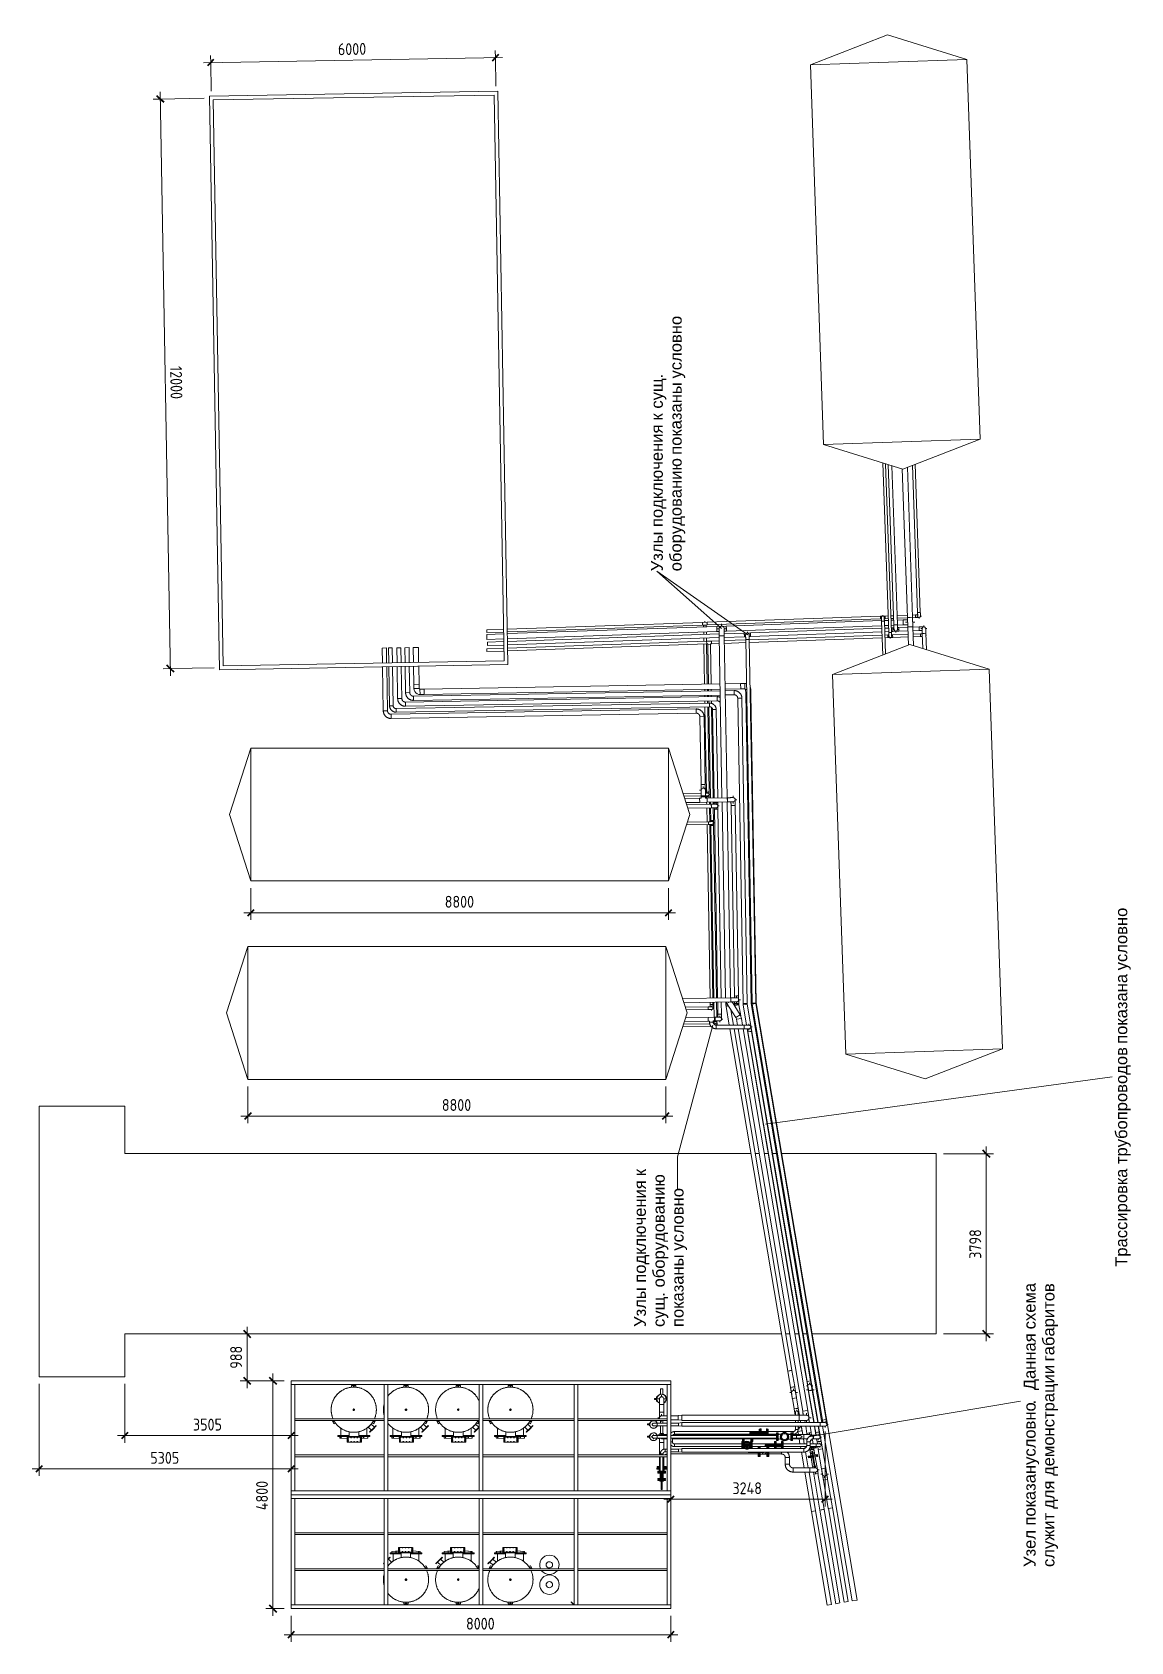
# Model space of a CAD drawing. Header units: millimetres. Extents: x -6115 to 17030, y -699 to 33206.
import ezdxf

# ---------------------------------------------------------------- set-up
doc = ezdxf.new("R2010")
doc.units = ezdxf.units.MM
for name, color, linetype, lineweight in [('A-____-____-DIMS', 211, 'Continuous', 9), ('A-____-____-DIMS-100', 211, 'Continuous', 9), ('A-FLOR-____-OTLN', 192, 'Continuous', 18), ('A-WALL-____-MCUT', 113, 'Continuous', 18), ('G-____-____-TEXT', 231, 'Continuous', 9), ('G-XREF-____-OTLN', 8, 'Continuous', 9), ('M-EQPM-____-OTLN', 50, 'Continuous', 9), ('P-PIPE-____-CNTR', 3, 'Continuous', 9), ('P-PIPE-____-OTLN', 3, 'Continuous', 9)]:
    doc.layers.add(name, color=color, linetype=linetype, lineweight=lineweight)
doc.styles.add('Arial', font='arial.ttf', dxfattribs={"height": 250})
doc.styles.add('GOST Common', font='GOST_Common.ttf', dxfattribs={"width": 0.9, "height": 250})
doc.dimstyles.new('ADSK_Основной_2_5_мм', dxfattribs={"dimscale": 304.8, "dimtxt": 0.824897, "dimasz": 0.463911, "dimexe": 0.492126, "dimexo": 0.001615, "dimgap": 0.098425, "dimtad": 1, "dimdec": 0, "dimlfac": 304.8, "dimzin": 0, "dimdsep": 46, "dimtxsty": 'GOST Common', "dimblk1": 'OBLIQUE', "dimblk2": 'OBLIQUE', "dimsah": 1, "dimcen": 0.09, "dimdle": 0.492126, "dimazin": 0, "dimtfac": 1, "dimtdec": 4, "dimtix": 1, "dimtmove": 0, "dimatfit": 3, "dimfxl": 1, "dimtvp": 1, "dimtolj": 1, "dimtzin": 0, "dimlwd": 20, "dimlwe": 20, "dimarcsym": 2})

msp = doc.modelspace()

# ---------------------------------------------------------------- texts
at = {"layer": 'G-____-____-TEXT', "color": 7, "char_height": 250, "attachment_point": 1, "rotation": 90, "style": 'Arial'}
for s, insert, width in [('условно', (7317.1015, 25911.3906), 1571.3075), ('сущ', (6920.2265, 25276.3906), 769.62), ('. ', (6920.2265, 25911.3906), 240.50625), ('\\fArial|b0|i0|c204|p34|; ', (7317.1015, 25812.1718), 120.253125), ('показаны', (7317.1015, 24304.0468), 1827.8475), ('\\fArial|b0|i0|c204|p34|; ', (6920.2265, 25177.1718), 120.253125), ('\\fArial|b0|i0|c204|p34|;к', (6920.2265, 25025.0364), 184.388125), ('\\fArial|b0|i0|c204|p34|; ', (6920.2265, 24925.8176), 120.253125), ('подключения', (6920.2265, 22782.6926), 2597.4675), ('оборудованию', (7317.1015, 21850.0364), 2854.0075), ('\\fArial|b0|i0|c204|p34|; ', (7317.1015, 24204.8281), 120.253125), ('\\fArial|b0|i0|c204|p34|; ', (6920.2265, 22683.4739), 120.253125), ('Узлы', (6920.2265, 21850.0364), 1010.12625), ('условно', (16704.8694, 13444.8488), 1571.3075), ('\\fArial|b0|i0|c204|p34|; ', (16704.8694, 13345.63), 120.253125), ('показана', (16704.8694, 11897.0363), 1755.695625), ('трубопроводов', (16704.8694, 9363.6508), 2950.21), ('\\fArial|b0|i0|c204|p34|; ', (16704.8694, 11797.8175), 120.253125), ('\\fArial|b0|i0|c204|p34|; ', (6563.4389, 9259.5127), 120.253125), ('\\fArial|b0|i0|c204|p34|;к', (6563.4389, 9107.3773), 184.388125), ('Трассировка', (16704.8694, 7200.6821), 2501.265), ('\\fArial|b0|i0|c204|p34|; ', (16704.8694, 9264.4321), 120.253125), ('\\fArial|b0|i0|c204|p34|; ', (6563.4389, 9008.1586), 120.253125), ('подключения', (6563.4389, 6865.0336), 2597.4675), ('оборудованию', (6960.3139, 6765.8148), 2854.0075), ('\\fArial|b0|i0|c204|p34|; ', (6960.3139, 9120.6065), 120.253125), ('условно', (7357.1889, 7539.7211), 1571.3075), ('\\fArial|b0|i0|c204|p34|; ', (7357.1889, 7440.5023), 120.253125), ('показаны', (7357.1889, 5932.3773), 1827.8475), ('\\fArial|b0|i0|c204|p34|; ', (14773.6076, 6855.9512), 120.253125), ('схема', (14773.6076, 5883.6074), 1178.480625), ('габаритов', (15170.4826, 5208.9199), 1972.15125), ('\\fArial|b0|i0|c204|p34|; ', (6563.4389, 6765.8148), 120.253125), ('Узлы', (6563.4389, 5932.3773), 1010.12625), ('сущ', (6960.3139, 5932.3773), 769.62), ('. ', (6960.3139, 6567.3773), 240.50625), ('\\fArial|b0|i0|c204|p34|; ', (14773.6076, 5784.3887), 120.253125), ('Данная', (14773.6076, 4600.3783), 1435.020625), ('\\fArial|b0|i0|c204|p34|; ', (15170.4826, 5109.7012), 120.253125), ('демонстрации', (15170.4826, 2794.597), 2805.90625), ('показанусловно', (14773.6076, 1749.4928), 3094.51375), ('.  ', (14773.6076, 4302.722), 360.759375), ('\\fArial|b0|i0|c204|p34|; ', (15170.4826, 2695.3783), 120.253125), ('для', (15170.4826, 2100.0658), 721.51875), ('\\fArial|b0|i0|c204|p34|; ', (15170.4826, 2000.847), 120.253125), ('служит', (15170.4826, 876.3678), 1362.86875), ('\\fArial|b0|i0|c204|p34|; ', (14773.6076, 1650.2741), 120.253125), ('Узел', (14773.6076, 876.3678), 937.974375)]:
    msp.add_mtext(s, dxfattribs=dict(at, insert=insert, width=width))

# ---------------------------------------------------------------- blocks, each defined once
blk = doc.blocks.new('SLM 0100 frame 19_02_26 - ASY SLM 0100 frame_iam-1661710-Генплан для листа')
at = {"layer": 'G-XREF-____-OTLN'}
for p, q in [((-2400, 8000), (-2400, 0)), ((-2394, 8000), (-2400, 8000)), ((-2394, 8000), (-2326, 8000)), ((-2320, 8000), (-2326, 8000)), ((-2320, 0), (-2320, 8000)), ((-80, 8000), (-2320, 8000)), ((-2320, 7994), (-2320, 8000)), ((-2320, 7994), (-2320, 7926)), ((-2320, 7920), (-2320, 7926)), ((-2320, 7920), (-80, 7920)), ((-1600, 7920), (-1600, 6040)), ((-1600, 7920), (-1596, 7920)), ((-1564, 7920), (-1596, 7920)), ((-1564, 7920), (-1560, 7920)), ((-1560, 6040), (-1560, 7920)), ((-840, 7920), (-840, 6040)), ((-840, 7920), (-836, 7920)), ((-804, 7920), (-836, 7920)), ((-804, 7920), (-800, 7920)), ((-800, 6040), (-800, 7920)), ((-80, 8000), (-80, 0)), ((-80, 8000), (-74, 8000)), ((-80, 7994), (-80, 8000)), ((-80, 7994), (-80, 7926)), ((-80, 7920), (-80, 7926)), ((-6, 8000), (-74, 8000)), ((-6, 8000), (0, 8000)), ((0, 8000), (0, 0)), ((0, 0), (0, 8000)), ((6, 8000), (0, 8000)), ((6, 8000), (74, 8000)), ((80, 8000), (74, 8000)), ((80, 0), (80, 8000)), ((2320, 8000), (80, 8000)), ((80, 7994), (80, 8000)), ((80, 7994), (80, 7926)), ((80, 7920), (80, 7926)), ((80, 7920), (2320, 7920)), ((800, 7920), (800, 6040)), ((800, 7920), (804, 7920)), ((836, 7920), (804, 7920)), ((836, 7920), (840, 7920)), ((840, 6040), (840, 7920)), ((1560, 7920), (1560, 6040)), ((1560, 7920), (1564, 7920)), ((1596, 7920), (1564, 7920)), ((1596, 7920), (1600, 7920)), ((1600, 6040), (1600, 7920)), ((2320, 8000), (2320, 0)), ((2320, 8000), (2326, 8000)), ((2320, 7994), (2320, 8000)), ((2320, 7994), (2320, 7926)), ((2320, 7920), (2320, 7926)), ((2394, 8000), (2326, 8000)), ((2394, 8000), (2400, 8000)), ((2400, 0), (2400, 8000)), ((-80, 6040), (-2320, 6040)), ((-2320, 6034), (-2320, 6040)), ((-2320, 6034), (-2320, 5966)), ((-2320, 5960), (-2320, 5966)), ((-2320, 5960), (-80, 5960)), ((-1600, 6040), (-1596, 6040)), ((-1600, 5960), (-1600, 4040)), ((-1600, 5960), (-1596, 5960)), ((-1564, 6040), (-1596, 6040)), ((-1564, 5960), (-1596, 5960)), ((-1564, 6040), (-1560, 6040)), ((-1564, 5960), (-1560, 5960)), ((-1560, 4040), (-1560, 5960)), ((-840, 6040), (-836, 6040)), ((-840, 5960), (-840, 4040)), ((-840, 5960), (-836, 5960)), ((-804, 6040), (-836, 6040)), ((-804, 5960), (-836, 5960)), ((-804, 6040), (-800, 6040)), ((-804, 5960), (-800, 5960)), ((-800, 4040), (-800, 5960)), ((-80, 6034), (-80, 6040)), ((-80, 6034), (-80, 5966)), ((-80, 5960), (-80, 5966)), ((2320, 6040), (80, 6040)), ((80, 6034), (80, 6040)), ((80, 6034), (80, 5966)), ((80, 5960), (80, 5966)), ((80, 5960), (2320, 5960)), ((800, 6040), (804, 6040)), ((800, 5960), (800, 4040)), ((800, 5960), (804, 5960)), ((836, 6040), (804, 6040)), ((836, 5960), (804, 5960)), ((836, 6040), (840, 6040)), ((836, 5960), (840, 5960)), ((840, 4040), (840, 5960)), ((1560, 6040), (1564, 6040)), ((1560, 5960), (1560, 4040)), ((1560, 5960), (1564, 5960)), ((1596, 6040), (1564, 6040)), ((1596, 5960), (1564, 5960)), ((1596, 6040), (1600, 6040)), ((1596, 5960), (1600, 5960)), ((1600, 4040), (1600, 5960)), ((2259, 5903), (2283, 5928)), ((2259, 5903), (2263, 5899)), ((2288, 5923), (2263, 5899)), ((2315, 5959), (2283, 5928)), ((2288, 5923), (2319, 5955)), ((2319, 5955), (2315, 5959)), ((2320, 6034), (2320, 6040)), ((2320, 6034), (2320, 5966)), ((2320, 5960), (2320, 5966)), ((-80, 4040), (-2320, 4040)), ((-2320, 4034), (-2320, 4040)), ((-2320, 4034), (-2320, 3966)), ((-2320, 3960), (-2320, 3966)), ((-2320, 3960), (-80, 3960)), ((-1600, 4040), (-1596, 4040)), ((-1600, 3960), (-1600, 2040)), ((-1600, 3960), (-1596, 3960)), ((-1564, 4040), (-1596, 4040)), ((-1564, 3960), (-1596, 3960)), ((-1564, 4040), (-1560, 4040)), ((-1564, 3960), (-1560, 3960)), ((-1560, 2040), (-1560, 3960)), ((-840, 4040), (-836, 4040)), ((-840, 3960), (-840, 2040)), ((-840, 3960), (-836, 3960)), ((-804, 4040), (-836, 4040)), ((-804, 3960), (-836, 3960)), ((-804, 4040), (-800, 4040)), ((-804, 3960), (-800, 3960)), ((-800, 2040), (-800, 3960)), ((-80, 4034), (-80, 4040)), ((-80, 4034), (-80, 3966)), ((-80, 3960), (-80, 3966)), ((2320, 4040), (80, 4040)), ((80, 4034), (80, 4040)), ((80, 4034), (80, 3966)), ((80, 3960), (80, 3966)), ((80, 3960), (2320, 3960)), ((800, 4040), (804, 4040)), ((800, 3960), (800, 2040)), ((800, 3960), (804, 3960)), ((836, 4040), (804, 4040)), ((836, 3960), (804, 3960)), ((836, 4040), (840, 4040)), ((836, 3960), (840, 3960)), ((840, 2040), (840, 3960)), ((1560, 4040), (1564, 4040)), ((1560, 3960), (1560, 2040)), ((1560, 3960), (1564, 3960)), ((1596, 4040), (1564, 4040)), ((1596, 3960), (1564, 3960)), ((1596, 4040), (1600, 4040)), ((1596, 3960), (1600, 3960)), ((1600, 2040), (1600, 3960)), ((2320, 4034), (2320, 4040)), ((2320, 4034), (2320, 3966)), ((2320, 3960), (2320, 3966)), ((-80, 2040), (-2320, 2040)), ((-2320, 2034), (-2320, 2040)), ((-1600, 2040), (-1596, 2040)), ((-1564, 2040), (-1596, 2040)), ((-1564, 2040), (-1560, 2040)), ((-840, 2040), (-836, 2040)), ((-804, 2040), (-836, 2040)), ((-804, 2040), (-800, 2040)), ((-80, 2034), (-80, 2040)), ((2320, 2040), (80, 2040)), ((80, 2034), (80, 2040)), ((800, 2040), (804, 2040)), ((836, 2040), (804, 2040)), ((836, 2040), (840, 2040)), ((1560, 2040), (1564, 2040)), ((1596, 2040), (1564, 2040)), ((1596, 2040), (1600, 2040)), ((2320, 2034), (2320, 2040)), ((-2320, 2034), (-2320, 1966)), ((-2320, 1960), (-2320, 1966)), ((-2320, 1960), (-80, 1960)), ((-1600, 1960), (-1600, 80)), ((-1596, 1960), (-1600, 1960)), ((-1596, 1960), (-1564, 1960)), ((-1560, 1960), (-1564, 1960)), ((-1560, 80), (-1560, 1960)), ((-840, 1960), (-840, 80)), ((-836, 1960), (-840, 1960)), ((-836, 1960), (-804, 1960)), ((-800, 1960), (-804, 1960)), ((-800, 80), (-800, 1960)), ((-80, 2034), (-80, 1966)), ((-80, 1960), (-80, 1966)), ((80, 2034), (80, 1966)), ((80, 1960), (80, 1966)), ((80, 1960), (2320, 1960)), ((800, 1960), (800, 80)), ((804, 1960), (800, 1960)), ((804, 1960), (836, 1960)), ((840, 1960), (836, 1960)), ((840, 80), (840, 1960)), ((1560, 1960), (1560, 80)), ((1564, 1960), (1560, 1960)), ((1564, 1960), (1596, 1960)), ((1600, 1960), (1596, 1960)), ((1600, 80), (1600, 1960)), ((2320, 2034), (2320, 1966)), ((2320, 1960), (2320, 1966)), ((-2394, 0), (-2400, 0)), ((-2394, 0), (-2326, 0)), ((-2320, 0), (-2326, 0)), ((-80, 80), (-2320, 80)), ((-2320, 80), (-2320, 74)), ((-2320, 6), (-2320, 74)), ((-2320, 6), (-2320, 0)), ((-2320, 0), (-80, 0)), ((-1596, 80), (-1600, 80)), ((-1596, 80), (-1564, 80)), ((-1560, 80), (-1564, 80)), ((-836, 80), (-840, 80)), ((-836, 80), (-804, 80)), ((-800, 80), (-804, 80)), ((-80, 80), (-80, 74)), ((-80, 6), (-80, 74)), ((-80, 6), (-80, 0)), ((6, 0), (0, 0)), ((6, 0), (74, 0)), ((80, 0), (74, 0)), ((2320, 80), (80, 80)), ((80, 74), (80, 80)), ((80, 74), (80, 6)), ((80, 0), (80, 6)), ((804, 80), (800, 80)), ((804, 80), (836, 80)), ((840, 80), (836, 80)), ((1564, 80), (1560, 80)), ((1564, 80), (1596, 80)), ((1600, 80), (1596, 80)), ((2320, 74), (2320, 80)), ((2320, 74), (2320, 6)), ((2320, 0), (2320, 6)), ((-80, 0), (-74, 0)), ((-6, 0), (-74, 0)), ((-6, 0), (0, 0)), ((80, 0), (2320, 0)), ((2320, 0), (2326, 0)), ((2394, 0), (2326, 0)), ((2394, 0), (2400, 0))]:
    blk.add_line(p, q, dxfattribs=at)
blk.add_arc((2325, 5965), 11, 208.9271, 241.0729, dxfattribs=at)
blk = doc.blocks.new('SLM 0100 frame 19_02_26 - Standard-1660941-Генплан для листа')
blk.add_blockref('SLM 0100 frame 19_02_26 - ASY SLM 0100 frame_iam-1661710-Генплан для листа', (0, 0))
blk = doc.blocks.new('Filter column D940 26_01_26 - ASY SLM 1600 Filter column D940_iam-1452039-Генплан для листа')
at = {"layer": 'G-XREF-____-OTLN'}
for p, q in [((-45, 510), (-45, 505)), ((-40, 510), (-45, 510)), ((-45, 473), (-45, 505)), ((-40, 510), (40, 510)), ((45, 510), (40, 510)), ((45, 505), (45, 510)), ((45, 505), (45, 473)), ((-422, -290), (-456, -230)), ((-421, -291), (-419, -294)), ((-419, -294), (-415, -291)), ((-388, -276), (-415, -291)), ((433, -370), (366, -303)), ((415, -291), (388, -276)), ((402, -402), (469, -334)), ((416, -292), (419, -294)), ((419, -294), (421, -291)), ((456, -230), (422, -290)), ((474, -340), (469, -334)), ((-335, -546), (-335, -556)), ((-97, -546), (-335, -546)), ((-335, -556), (-335, -566)), ((-334, -556), (-335, -556)), ((-334, -556), (-335, -556)), ((-140, -566), (-335, -566)), ((-329, -556), (-334, -556)), ((-323, -556), (-329, -556)), ((-313, -556), (-322, -556)), ((-300, -556), (-313, -556)), ((-285, -556), (-300, -556)), ((-297, -590), (-297, -566)), ((-141, -608), (-291, -596)), ((-268, -556), (-285, -556)), ((-274, -388), (-274, -546)), ((-270, -566), (-270, -590)), ((-248, -556), (-267, -556)), ((-266, -590), (-266, -566)), ((-265, -596), (-141, -607)), ((-141, -607), (-261, -596)), ((-227, -556), (-248, -556)), ((-202, -556), (-226, -556)), ((-177, -556), (-202, -556)), ((-150, -556), (-176, -556)), ((-122, -556), (-150, -556)), ((-142, -566), (-142, -590)), ((-141, -567), (-141, -575)), ((-141, -575), (-141, -584)), ((-141, -678), (-141, -584)), ((154, -564), (-134, -564)), ((-134, -572), (154, -572)), ((154, -572), (-134, -572)), ((-134, -581), (154, -581)), ((-97, -556), (-121, -556)), ((-97, -564), (-97, -466)), ((104, -464), (104, -564)), ((335, -546), (104, -546)), ((120, -556), (104, -556)), ((149, -556), (121, -556)), ((175, -556), (149, -556)), ((335, -566), (159, -566)), ((159, -575), (159, -567)), ((159, -584), (159, -575)), ((159, -584), (159, -678)), ((204, -596), (161, -601)), ((161, -602), (211, -596)), ((290, -596), (161, -606)), ((161, -607), (291, -596)), ((201, -556), (176, -556)), ((225, -556), (201, -556)), ((208, -566), (208, -590)), ((215, -590), (215, -566)), ((247, -556), (226, -556)), ((267, -556), (247, -556)), ((285, -556), (267, -556)), ((273, -546), (273, -389)), ((299, -556), (285, -556)), ((295, -566), (295, -590)), ((297, -590), (297, -566)), ((312, -556), (300, -556)), ((303, -367), (370, -433)), ((322, -556), (312, -556)), ((329, -556), (322, -556)), ((333, -556), (329, -556)), ((334, -469), (402, -402)), ((334, -469), (340, -474)), ((335, -556), (334, -556)), ((335, -556), (334, -556)), ((335, -556), (335, -546)), ((335, -566), (335, -556)), ((407, -407), (340, -474)), ((474, -340), (407, -407)), ((154, -681), (-134, -681))]:
    blk.add_line(p, q, dxfattribs=at)
at = {"layer": 'G-XREF-____-OTLN', "flags": 128}
for points in [[(113, 462), (94, 467), (76, 470), (57, 473), (38, 474), (19, 476), (0, 476), (-19, 476), (-38, 474), (-57, 473), (-76, 470), (-95, 466), (-113, 462), (-132, 457), (-150, 452), (-168, 445), (-186, 438), (-203, 431), (-220, 422), (-237, 413), (-253, 403), (-269, 393), (-284, 382), (-299, 370), (-314, 358), (-328, 345), (-342, 332), (-355, 318), (-367, 303), (-379, 288), (-390, 273), (-401, 257), (-411, 241), (-420, 224), (-429, 207), (-436, 190), (-444, 172), (-450, 154), (-456, 136), (-461, 118), (-466, 99), (-469, 81), (-472, 62), (-474, 43), (-475, 24), (-476, 5), (-476, -14), (-475, -33), (-473, -52), (-471, -71), (-467, -90), (-464, -108), (-459, -127), (-453, -145), (-447, -163), (-440, -181), (-436, -190)], [(436, -190), (444, -172), (450, -154), (456, -136), (461, -118), (466, -99), (469, -81), (472, -62), (474, -43), (475, -24), (476, -5), (476, 14), (475, 33), (473, 52), (471, 71), (467, 90), (464, 108), (459, 127), (453, 145), (447, 163), (440, 181), (433, 198), (424, 215), (416, 232), (406, 249), (396, 265), (385, 280), (373, 295), (361, 310), (348, 324), (335, 338), (321, 351), (307, 364), (292, 376), (277, 387), (261, 398), (245, 408), (229, 417), (212, 426), (195, 434), (177, 442), (159, 449), (141, 455), (123, 460), (113, 462)], [(-417, -230), (-416, -232), (-406, -249), (-396, -265), (-385, -280), (-373, -295), (-361, -310), (-348, -324), (-335, -338), (-321, -351), (-307, -364), (-292, -376), (-277, -387), (-261, -398), (-245, -408), (-229, -417), (-212, -426), (-195, -434), (-177, -442), (-159, -449), (-141, -455), (-123, -460), (-113, -462)], [(-113, -462), (-94, -467), (-76, -470), (-57, -473), (-38, -474), (-19, -476), (0, -476), (19, -476), (38, -474), (57, -473), (76, -470), (95, -466), (113, -462), (132, -457), (150, -452), (168, -445), (186, -438), (203, -431), (220, -422), (237, -413), (253, -403), (269, -393), (284, -382), (299, -370), (314, -358), (328, -345), (342, -332), (355, -318), (367, -303), (379, -288), (390, -273), (401, -257), (411, -241), (417, -230)]]:
    blk.add_lwpolyline(points, dxfattribs=at)
at = {"layer": 'G-XREF-____-OTLN'}
for centre, radius, start, end in [((0, 0), 476, 134.5109, 138.6658), ((0, 0), 476, 132.6318, 136.5698), ((0, 0), 476, 125.3377, 129.55), ((0, 0), 476, 123.6318, 127.4525), ((0, 0), 476, 116.1797, 120.4341), ((0, 0), 476, 114.6318, 118.3353), ((0, 0), 476, 107.0317, 111.3181), ((0, 0), 476, 105.6318, 109.2184), ((0, 0), 476, 97.8906, 102.2018), ((0, 0), 476, 96.6318, 100.1016), ((-40, 505), 5, 90, 180), ((0, 0), 476, 88.7545, 93.0854), ((0, 490), 8.5, 90, 270), ((0, 0), 476, 90, 90.9849), ((0, 490), 8.5, 270, 90), ((0, 0), 476, 87.6318, 90), ((40, 505), 5, 360, 90), ((0, 0), 476, 79.6222, 83.9687), ((0, 0), 476, 78.6318, 81.8683), ((0, 0), 476, 70.4927, 74.8519), ((0, 0), 476, 69.6318, 72.7519), ((0, 0), 476, 61.3654, 65.7348), ((0, 0), 476, 60.6318, 63.6355), ((0, 0), 476, 52.2399, 56.6175), ((0, 0), 476, 51.6318, 54.5193), ((0, 0), 476, 43.1158, 47.4998), ((0, 0), 476, 177.6318, 182.1387), ((0, 0), 476, 172.6588, 174.9872), ((0, 0), 476, 168.6989, 173.0417), ((0, 0), 476, 162.2883, 166.0123), ((0, 0), 476, 159.6318, 163.9232), ((0, 0), 476, 152.9517, 156.8969), ((0, 0), 476, 150.6318, 154.8051), ((0, 0), 476, 143.7089, 147.7814), ((0, 0), 476, 141.6318, 145.6873), ((0, 0), 16.7, 76.2704, 256.2704), ((0, 0), 15.1, 76.2704, 256.2704), ((0, 0), 16.8, 256.2704, 76.2704), ((0, 0), 15.1, 256.2704, 76.2704), ((0, 0), 476, 42.6318, 45.403), ((0, 0), 476, 33.993, 38.3818), ((0, 0), 476, 33.6318, 36.2869), ((0, 0), 476, 24.8711, 29.2635), ((0, 0), 476, 24.6318, 27.1708), ((0, 0), 476, 15.75, 20.1448), ((0, 0), 476, 15.6318, 18), ((0, 0), 476, 9, 11.1387), ((0, 0), 476, 6.6297, 11.0255), ((0, 0), 476, 359.8227, 2.1387), ((0, 0), 476, 357.51, 1.9058), ((0, 0), 476, 186.6318, 191.1387), ((0, 0), 476, 193.4436, 196.1045), ((0, 0), 476, 195.6612, 200.1387), ((0, 0), 476, 202.4729, 203.5565), ((-424, -245), 8.5, 30, 210), ((-424, -245), 8.5, 210, 30), ((-417, -287), 5, 210, 300), ((0, 0), 476, 208.9644, 209.1387), ((0, 0), 476, 211.5882, 211.9), ((0, 0), 476, 212, 215.5768), ((0, 0), 476, 213.9517, 218.1387), ((0, 0), 476, 220.7543, 224.8224), ((0, 0), 476, 223.0701, 227.1387), ((0, 0), 476, 311.9182, 316.2954), ((0, 0), 476, 321.0358, 325.4195), ((0, 0), 476, 323.3579, 326.1387), ((0, 0), 476, 330.1537, 331.025), ((417, -287), 5, 240, 330), ((424, -245), 8.5, 150, 330), ((424, -245), 8.5, 330, 150), ((0, 0), 476, 339.2721, 343.6643), ((0, 0), 476, 341.5904, 344.1387), ((0, 0), 476, 348.4425, 352.7142), ((0, 0), 476, 350.7066, 353.0837), ((0, 0), 476, 229.8699, 234.0218), ((0, 0), 476, 232.1882, 235.1052), ((0, 0), 476, 238.9856, 243.1959), ((0, 0), 476, 248.1016, 252.3544), ((0, 0), 476, 257.2176, 261.5028), ((0, 0), 476, 257.4415, 257.8109), ((0, 0), 476, 266.3339, 270.6441), ((0, 0), 476, 275.4503, 279.7803), ((0, 0), 476, 284.5669, 288.9128), ((0, 0), 476, 293.6837, 298.0425), ((0, 0), 476, 302.8008, 307.1698), ((0, 0), 476, 305.1251, 308.1387)]:
    blk.add_arc(centre, radius, start, end, dxfattribs=at)
for centre, major_axis, ratio, start_param, end_param in [((-291, -590), (0, 6), 0.98712, 1.570796, 3.063322), ((-265, -590), (0, 6), 0.892632, 1.570796, 3.063322), ((-260, -590), (0, 6), 0.892632, 1.570796, 3.063322), ((-139, -590), (0, 6), 0.457188, 1.570796, 2.317059), ((-134, -575), (6, 0), 0.5, 1.570796, 3.141593), ((-134, -567), (6, 0), 0.5, 1.570796, 3.141593), ((-134, -575), (6, 0), 0.5, 1.570796, 3.141593), ((-134, -584), (-6, 0), 0.5, 4.712389, 6.283185), ((-122, -591), (8.5, 0), 0.5, 1.570796, 4.712389), ((-122, -618), (8.5, 0), 0.5, 1.570796, 4.712389), ((-122, -645), (8.5, 0), 0.5, 1.570796, 4.712389), ((-122, -672), (-8.5, 0), 0.5, 4.712389, 7.853982), ((-122, -618), (-8.5, 0), 0.5, 1.570796, 4.712389), ((-122, -645), (-8.5, 0), 0.5, 1.570796, 4.712389), ((-122, -672), (-8.5, 0), 0.5, 1.570796, 4.712389), ((-122, -591), (-8.5, 0), 0.5, 1.570796, 4.712389), ((-56, -591), (8.5, 0), 0.5, 1.570796, 4.712389), ((-56, -672), (-8.5, 0), 0.5, 4.712389, 7.853982), ((-56, -591), (8.5, 0), 0.5, 4.712389, 7.853982), ((-56, -672), (-8.5, 0), 0.5, 1.570796, 4.712389), ((9, -591), (-8.5, 0), 0.5, 4.712389, 7.853982), ((9, -672), (-8.5, 0), 0.5, 4.712389, 7.853982), ((9, -591), (-8.5, 0), 0.5, 1.570796, 4.712389), ((9, -672), (-8.5, 0), 0.5, 1.570796, 4.712389), ((75, -591), (8.5, 0), 0.5, 1.570796, 4.712389), ((75, -672), (8.5, 0), 0.5, 1.570796, 4.712389), ((75, -591), (-8.5, 0), 0.5, 1.570796, 4.712389), ((75, -672), (-8.5, 0), 0.5, 1.570796, 4.712389), ((140, -591), (8.5, 0), 0.5, 1.570796, 4.712389), ((140, -618), (-8.5, 0), 0.5, 4.712389, 7.853982), ((140, -645), (-8.5, 0), 0.5, 4.712389, 7.853982), ((140, -672), (8.5, 0), 0.5, 1.570796, 4.712389), ((140, -591), (-8.5, 0), 0.5, 1.570796, 4.712389), ((140, -618), (-8.5, 0), 0.5, 1.570796, 4.712389), ((140, -645), (-8.5, 0), 0.5, 1.570796, 4.712389), ((140, -672), (-8.5, 0), 0.5, 1.570796, 4.712389), ((154, -567), (6, 0), 0.5, 0, 1.570796), ((154, -575), (6, 0), 0.5, 0, 1.570796), ((154, -575), (6, 0), 0.5, 0, 1.570796), ((154, -584), (6, 0), 0.5, 0, 1.570796), ((204, -590), (0, 6), 0.704562, 3.219864, 4.712389), ((211, -590), (0, 6), 0.704562, 3.219864, 4.712389), ((289, -590), (0, 6), 0.98712, 3.219864, 4.712389), ((291, -590), (0, 6), 0.98712, 3.219864, 4.712389), ((-134, -678), (6, 0), 0.5, 3.141593, 4.712389), ((154, -678), (6, 0), 0.5, 4.712389, 6.283185)]:
    blk.add_ellipse(centre, major_axis=major_axis, ratio=ratio, start_param=start_param, end_param=end_param, dxfattribs=at)
for points, knots in [([(322, -351), (322, -350), (325, -348), (329, -344), (333, -340), (335, -338)], [-0.6462949, -0.6462949, -0.6462949, -0.6462949, -0.6428571, -0.5714286, -0.5163771, -0.5163771, -0.5163771, -0.5163771]), ([(338, -335), (340, -333), (344, -329), (348, -325), (350, -322), (351, -322)], [-0.4836229, -0.4836229, -0.4836229, -0.4836229, -0.4285714, -0.3571429, -0.3537051, -0.3537051, -0.3537051, -0.3537051]), ([(352, -320), (354, -319), (357, -315), (360, -311), (362, -309), (363, -308)], [-0.331903, -0.331903, -0.331903, -0.331903, -0.2857143, -0.2142857, -0.1745821, -0.1745821, -0.1745821, -0.1745821]), ([(363, -308), (364, -307), (365, -306), (367, -304), (367, -303), (367, -303)], [-0.1657096, -0.1657096, -0.1657096, -0.1657096, -0.1428571, -0.0714286, 0, 0, 0, 0]), ([(303, -367), (303, -367), (304, -367), (306, -365), (307, -364), (308, -363)], [-1, -1, -1, -1, -0.9285714, -0.8571429, -0.8342904, -0.8342904, -0.8342904, -0.8342904]), ([(308, -363), (309, -362), (311, -360), (315, -357), (318, -354), (320, -353)], [-0.8254179, -0.8254179, -0.8254179, -0.8254179, -0.7857143, -0.7142857, -0.6720938, -0.6720938, -0.6720938, -0.6720938])]:
    blk.add_open_spline(points, degree=3, knots=knots, dxfattribs=at)
blk = doc.blocks.new('Filter column D940 26_01_26 - Standard-1452046-Генплан для листа')
at = {"layer": 'M-EQPM-____-OTLN'}
for start, end in [(360, 180), (180, 360)]:
    blk.add_arc((0, 0), 3.05, start, end, dxfattribs=at)
blk.add_blockref('Filter column D940 26_01_26 - ASY SLM 1600 Filter column D940_iam-1452039-Генплан для листа', (0, 0))
blk = doc.blocks.new('Filter column D940 26_01_26 - ASY SLM 1600 Filter column D940_iam-V1-Генплан для листа')
at = {"layer": 'G-XREF-____-OTLN'}
for p, q in [((-45, 510), (-45, 505)), ((-40, 510), (-45, 510)), ((-45, 473), (-45, 505)), ((-40, 510), (40, 510)), ((45, 510), (40, 510)), ((45, 505), (45, 510)), ((45, 505), (45, 473)), ((-440, -182), (-436, -190)), ((-422, -290), (-440, -258)), ((-421, -291), (-419, -294)), ((-419, -294), (-415, -291)), ((-388, -276), (-415, -291)), ((433, -370), (366, -303)), ((415, -291), (388, -276)), ((402, -402), (469, -334)), ((415, -291), (419, -294)), ((419, -294), (421, -291)), ((456, -230), (422, -290)), ((474, -340), (469, -334)), ((-335, -546), (-335, -556)), ((-97, -546), (-335, -546)), ((-335, -556), (-335, -566)), ((-334, -556), (-335, -556)), ((-334, -556), (-335, -556)), ((-140, -566), (-335, -566)), ((-329, -556), (-334, -556)), ((-323, -556), (-329, -556)), ((-313, -556), (-322, -556)), ((-300, -556), (-313, -556)), ((-285, -556), (-300, -556)), ((-297, -590), (-297, -566)), ((-141, -608), (-291, -596)), ((-268, -556), (-285, -556)), ((-274, -388), (-274, -546)), ((-270, -566), (-270, -590)), ((-248, -556), (-267, -556)), ((-266, -590), (-266, -566)), ((-265, -596), (-141, -607)), ((-141, -607), (-261, -596)), ((-227, -556), (-248, -556)), ((-202, -556), (-226, -556)), ((-177, -556), (-202, -556)), ((-150, -556), (-176, -556)), ((-122, -556), (-150, -556)), ((-142, -566), (-142, -590)), ((-141, -567), (-141, -575)), ((-141, -575), (-141, -584)), ((-141, -678), (-141, -584)), ((154, -564), (-134, -564)), ((-134, -572), (154, -572)), ((154, -572), (-134, -572)), ((-134, -581), (154, -581)), ((-97, -556), (-121, -556)), ((-97, -564), (-97, -466)), ((104, -464), (104, -564)), ((335, -546), (104, -546)), ((120, -556), (104, -556)), ((146, -556), (121, -556)), ((175, -556), (146, -556)), ((335, -566), (159, -566)), ((159, -575), (159, -567)), ((159, -584), (159, -575)), ((204, -596), (159, -601)), ((159, -602), (211, -596)), ((159, -607), (291, -596)), ((159, -584), (159, -678)), ((290, -596), (159, -607)), ((201, -556), (176, -556)), ((225, -556), (201, -556)), ((208, -566), (208, -590)), ((215, -590), (215, -566)), ((247, -556), (226, -556)), ((267, -556), (247, -556)), ((285, -556), (267, -556)), ((273, -546), (273, -389)), ((299, -556), (285, -556)), ((295, -566), (295, -590)), ((297, -590), (297, -566)), ((312, -556), (300, -556)), ((303, -367), (370, -433)), ((322, -556), (312, -556)), ((329, -556), (322, -556)), ((333, -556), (329, -556)), ((334, -469), (402, -402)), ((334, -469), (340, -474)), ((335, -556), (334, -556)), ((335, -556), (334, -556)), ((335, -556), (335, -546)), ((335, -566), (335, -556)), ((407, -407), (340, -474)), ((474, -340), (407, -407)), ((154, -681), (-134, -681))]:
    blk.add_line(p, q, dxfattribs=at)
at = {"layer": 'G-XREF-____-OTLN', "flags": 128}
for points in [[(113, 462), (94, 467), (76, 470), (57, 473), (38, 474), (19, 476), (0, 476), (-19, 476), (-38, 474), (-57, 473), (-76, 470), (-95, 466), (-113, 462), (-132, 457), (-150, 452), (-168, 445), (-186, 438), (-203, 431), (-220, 422), (-237, 413), (-253, 403), (-269, 393), (-284, 382), (-299, 370), (-314, 358), (-328, 345), (-342, 332), (-355, 318), (-367, 303), (-379, 288), (-390, 273), (-401, 257), (-411, 241), (-420, 224), (-429, 207), (-436, 190), (-440, 181)], [(436, -190), (444, -172), (450, -154), (456, -136), (461, -118), (466, -99), (469, -81), (472, -62), (474, -43), (475, -24), (476, -5), (476, 14), (475, 33), (473, 52), (471, 71), (467, 90), (464, 108), (459, 127), (453, 145), (447, 163), (440, 181), (433, 198), (424, 215), (416, 232), (406, 249), (396, 265), (385, 280), (373, 295), (361, 310), (348, 324), (335, 338), (321, 351), (307, 364), (292, 376), (277, 387), (261, 398), (245, 408), (229, 417), (212, 426), (195, 434), (177, 442), (159, 449), (141, 455), (123, 460), (113, 462)], [(-417, -230), (-416, -232), (-406, -249), (-396, -265), (-385, -280), (-373, -295), (-361, -310), (-348, -324), (-335, -338), (-321, -351), (-307, -364), (-292, -376), (-277, -387), (-261, -398), (-245, -408), (-229, -417), (-212, -426), (-195, -434), (-177, -442), (-159, -449), (-141, -455), (-123, -460), (-113, -462)], [(-113, -462), (-94, -467), (-76, -470), (-57, -473), (-38, -474), (-19, -476), (0, -476), (19, -476), (38, -474), (57, -473), (76, -470), (95, -466), (113, -462), (132, -457), (150, -452), (168, -445), (186, -438), (203, -431), (220, -422), (237, -413), (253, -403), (269, -393), (284, -382), (299, -370), (314, -358), (328, -345), (342, -332), (355, -318), (367, -303), (379, -288), (390, -273), (401, -257), (411, -241), (417, -230)]]:
    blk.add_lwpolyline(points, dxfattribs=at)
at = {"layer": 'G-XREF-____-OTLN'}
for centre, radius, start, end in [((0, 0), 476, 134.5109, 138.6658), ((0, 0), 476, 132.6318, 136.5698), ((0, 0), 476, 125.3377, 129.55), ((0, 0), 476, 123.6318, 127.4525), ((0, 0), 476, 116.1797, 120.4341), ((0, 0), 476, 114.6318, 118.3353), ((0, 0), 476, 107.0317, 111.3181), ((0, 0), 476, 105.6318, 109.2184), ((0, 0), 476, 97.8906, 102.2018), ((0, 0), 476, 96.6318, 100.1016), ((-40, 505), 5, 90, 180), ((0, 0), 476, 88.7545, 93.0854), ((0, 490), 8.5, 90, 270), ((0, 0), 476, 90, 90.9849), ((0, 490), 8.5, 270, 90), ((0, 0), 476, 87.6318, 90), ((40, 505), 5, 360, 90), ((0, 0), 476, 79.6222, 83.9687), ((0, 0), 476, 78.6318, 81.8683), ((0, 0), 476, 70.4927, 74.8519), ((0, 0), 476, 69.6318, 72.7519), ((0, 0), 476, 61.3654, 65.7348), ((0, 0), 476, 60.6318, 63.6355), ((0, 0), 476, 52.2399, 56.6175), ((0, 0), 476, 51.6318, 54.5193), ((0, 0), 476, 43.1158, 47.4998), ((0, 0), 476, 152.9517, 156.8969), ((0, 0), 476, 150.6318, 154.8051), ((0, 0), 476, 143.7089, 147.7814), ((0, 0), 476, 141.6318, 145.6873), ((0, 0), 16.7, 76.2704, 256.2704), ((0, 0), 15.1, 76.2704, 256.2704), ((0, 0), 16.8, 256.2704, 76.2704), ((0, 0), 15.1, 256.2704, 76.2704), ((0, 0), 476, 42.6318, 45.403), ((0, 0), 476, 33.993, 38.3818), ((0, 0), 476, 33.6318, 36.2869), ((0, 0), 476, 24.8711, 29.2635), ((0, 0), 476, 24.6318, 27.1708), ((0, 0), 476, 15.75, 20.1448), ((0, 0), 476, 15.6318, 18), ((0, 0), 476, 9, 11.1387), ((0, 0), 476, 6.6297, 11.0255), ((0, 0), 476, 359.8227, 2.1387), ((0, 0), 476, 357.51, 1.9058), ((0, 0), 476, 202.4729, 203.5565), ((-424, -245), 8.5, 30, 210), ((-424, -245), 8.5, 210, 30), ((-417, -287), 5, 210, 300), ((0, 0), 476, 208.9623, 209.1387), ((0, 0), 476, 211.5882, 211.9), ((0, 0), 476, 212, 215.5768), ((0, 0), 476, 213.9517, 218.1387), ((0, 0), 476, 220.7543, 224.8224), ((0, 0), 476, 223.0701, 227.1387), ((0, 0), 476, 311.9182, 316.2954), ((0, 0), 476, 321.0358, 325.4195), ((0, 0), 476, 323.3579, 326.1387), ((0, 0), 476, 330.1537, 331.0669), ((417, -287), 5, 240, 330), ((424, -245), 8.5, 150, 330), ((424, -245), 8.5, 330, 150), ((0, 0), 476, 339.2721, 343.6643), ((0, 0), 476, 341.5904, 344.1387), ((0, 0), 476, 348.4425, 352.7142), ((0, 0), 476, 350.7066, 353.0837), ((0, 0), 476, 229.8699, 234.0218), ((0, 0), 476, 232.1882, 235.1052), ((0, 0), 476, 238.9856, 243.1959), ((0, 0), 476, 248.1016, 252.3544), ((0, 0), 476, 257.2176, 261.5028), ((0, 0), 476, 257.4415, 257.8109), ((0, 0), 476, 266.3339, 270.6441), ((0, 0), 476, 275.4503, 279.7803), ((0, 0), 476, 284.5669, 288.9128), ((0, 0), 476, 293.6837, 298.0425), ((0, 0), 476, 302.8008, 307.1698), ((0, 0), 476, 305.1251, 308.1387)]:
    blk.add_arc(centre, radius, start, end, dxfattribs=at)
for centre, major_axis, ratio, start_param, end_param in [((-291, -590), (0, 6), 0.98712, 1.570796, 3.063322), ((-265, -590), (0, 6), 0.892632, 1.570796, 3.063322), ((-260, -590), (0, 6), 0.892632, 1.570796, 3.063322), ((-139, -590), (0, 6), 0.457188, 1.570796, 2.317059), ((-134, -575), (6, 0), 0.5, 1.570796, 3.141593), ((-134, -567), (6, 0), 0.5, 1.570796, 3.141593), ((-134, -575), (6, 0), 0.5, 1.570796, 3.141593), ((-134, -584), (-6, 0), 0.5, 4.712389, 6.283185), ((-122, -591), (8.5, 0), 0.5, 1.570796, 4.712389), ((-122, -618), (8.5, 0), 0.5, 1.570796, 4.712389), ((-122, -645), (8.5, 0), 0.5, 1.570796, 4.712389), ((-122, -672), (-8.5, 0), 0.5, 4.712389, 7.853982), ((-122, -618), (-8.5, 0), 0.5, 1.570796, 4.712389), ((-122, -645), (-8.5, 0), 0.5, 1.570796, 4.712389), ((-122, -672), (-8.5, 0), 0.5, 1.570796, 4.712389), ((-122, -591), (-8.5, 0), 0.5, 1.570796, 4.712389), ((-56, -591), (8.5, 0), 0.5, 1.570796, 4.712389), ((-56, -672), (-8.5, 0), 0.5, 4.712389, 7.853982), ((-56, -591), (8.5, 0), 0.5, 4.712389, 7.853982), ((-56, -672), (-8.5, 0), 0.5, 1.570796, 4.712389), ((9, -591), (-8.5, 0), 0.5, 4.712389, 7.853982), ((9, -672), (-8.5, 0), 0.5, 4.712389, 7.853982), ((9, -591), (-8.5, 0), 0.5, 1.570796, 4.712389), ((9, -672), (-8.5, 0), 0.5, 1.570796, 4.712389), ((75, -591), (8.5, 0), 0.5, 1.570796, 4.712389), ((75, -672), (8.5, 0), 0.5, 1.570796, 4.712389), ((75, -591), (-8.5, 0), 0.5, 1.570796, 4.712389), ((75, -672), (-8.5, 0), 0.5, 1.570796, 4.712389), ((140, -591), (8.5, 0), 0.5, 1.570796, 4.712389), ((140, -618), (-8.5, 0), 0.5, 4.712389, 7.853982), ((140, -645), (-8.5, 0), 0.5, 4.712389, 7.853982), ((140, -672), (8.5, 0), 0.5, 1.570796, 4.712389), ((140, -591), (-8.5, 0), 0.5, 1.570796, 4.712389), ((140, -618), (-8.5, 0), 0.5, 1.570796, 4.712389), ((140, -645), (-8.5, 0), 0.5, 1.570796, 4.712389), ((140, -672), (-8.5, 0), 0.5, 1.570796, 4.712389), ((154, -567), (6, 0), 0.5, 0, 1.570796), ((154, -575), (6, 0), 0.5, 0, 1.570796), ((154, -575), (6, 0), 0.5, 0, 1.570796), ((154, -584), (6, 0), 0.5, 0, 1.570796), ((204, -590), (0, 6), 0.704562, 3.219864, 4.712389), ((211, -590), (0, 6), 0.704562, 3.219864, 4.712389), ((289, -590), (0, 6), 0.98712, 3.219864, 4.712389), ((291, -590), (0, 6), 0.98712, 3.219864, 4.712389), ((-134, -678), (6, 0), 0.5, 3.141593, 4.712389), ((154, -678), (6, 0), 0.5, 4.712389, 6.283185)]:
    blk.add_ellipse(centre, major_axis=major_axis, ratio=ratio, start_param=start_param, end_param=end_param, dxfattribs=at)
for points, knots in [([(322, -351), (322, -350), (325, -348), (329, -344), (333, -340), (335, -338)], [-0.6462949, -0.6462949, -0.6462949, -0.6462949, -0.6428571, -0.5714286, -0.5163771, -0.5163771, -0.5163771, -0.5163771]), ([(337, -336), (339, -334), (344, -329), (348, -325), (350, -322), (351, -322)], [-0.4927283, -0.4927283, -0.4927283, -0.4927283, -0.4285714, -0.3571429, -0.3537051, -0.3537051, -0.3537051, -0.3537051]), ([(352, -320), (354, -319), (357, -315), (360, -311), (362, -309), (363, -308)], [-0.331903, -0.331903, -0.331903, -0.331903, -0.2857143, -0.2142857, -0.1745821, -0.1745821, -0.1745821, -0.1745821]), ([(363, -308), (364, -307), (365, -306), (367, -304), (367, -303), (367, -303)], [-0.1657096, -0.1657096, -0.1657096, -0.1657096, -0.1428571, -0.0714286, 0, 0, 0, 0]), ([(303, -367), (303, -367), (304, -367), (306, -365), (307, -364), (308, -363)], [-1, -1, -1, -1, -0.9285714, -0.8571429, -0.8342904, -0.8342904, -0.8342904, -0.8342904]), ([(308, -363), (309, -362), (311, -360), (315, -357), (318, -354), (320, -353)], [-0.8254179, -0.8254179, -0.8254179, -0.8254179, -0.7857143, -0.7142857, -0.6720938, -0.6720938, -0.6720938, -0.6720938])]:
    blk.add_open_spline(points, degree=3, knots=knots, dxfattribs=at)
blk = doc.blocks.new('Filter column D940 26_01_26 - Standard-V2-Генплан для листа')
at = {"layer": 'M-EQPM-____-OTLN'}
for start, end in [(360, 180), (180, 360)]:
    blk.add_arc((0, 0), 3.05, start, end, dxfattribs=at)
blk.add_blockref('Filter column D940 26_01_26 - ASY SLM 1600 Filter column D940_iam-V1-Генплан для листа', (0, 0))
blk = doc.blocks.new('Корпус фильтра Canature 1665 4-0 - Корпус фильтра Canature 1665 4-0-1421133-Генплан для листа')
at = {"layer": 'M-EQPM-____-OTLN'}
for p, q in [((-25, 65), (-25, 59)), ((25, 65), (-25, 65)), ((25, 59), (25, 65)), ((-25, -59), (-25, -65)), ((-25, -65), (25, -65)), ((25, -65), (25, -59))]:
    blk.add_line(p, q, dxfattribs=at)
for radius, start, end in [(205, 0, 180), (205, 180, 0), (65, 360, 180), (65, 180, 360)]:
    blk.add_arc((0, 0), radius, start, end, dxfattribs=at)
blk = doc.blocks.new('Угол клеевой - d 16-315 мм-1257595-Генплан для листа')
at = {"layer": 'P-PIPE-____-OTLN', "color": 7, "lineweight": 20}
for p, q in [((7061, 4470), (7046, 4470)), ((7046, 4470), (7046, 4463)), ((7046, 4371), (7046, 4364)), ((7046, 4364), (7061, 4364))]:
    blk.add_line(p, q, dxfattribs=at)
blk = doc.blocks.new('Сводобный фланец BR00 и Бурт под фланец ST10 _ болты - d 20-225 мм-1542080-Генплан для листа')
at = {"layer": 'P-PIPE-____-OTLN', "color": 7, "lineweight": 20}
for p, q in [((-24, 36), (-38, 36)), ((-38, 36), (-38, 10)), ((-6, 83), (-24, 83)), ((-24, 83), (-24, 10)), ((-6, 10), (-6, 83)), ((3, 45), (-6, 45)), ((-38, -10), (-38, -37)), ((-38, -37), (-24, -37)), ((-24, -10), (-24, -82)), ((-24, -82), (-6, -82)), ((-6, -82), (-6, -10)), ((-6, -45), (3, -45))]:
    blk.add_line(p, q, dxfattribs=at)
blk = doc.blocks.new('Сводобный фланец BR00 и Бурт под фланец ST10 _ болты - d 20-225 мм-1494985-Генплан для листа')
at = {"layer": 'P-PIPE-____-OTLN', "color": 52, "lineweight": 20}
for p, q in [((-26, 54), (-52, 54)), ((-52, 54), (-52, 28)), ((-6, 101), (-26, 101)), ((-26, 101), (-26, 28)), ((-6, 28), (-6, 101)), ((5, 62), (-6, 62)), ((-52, -29), (-52, -54)), ((-52, -54), (-26, -54)), ((-26, -29), (-26, -99)), ((-26, -99), (-6, -99)), ((-6, -99), (-6, -29)), ((-6, -63), (5, -63))]:
    blk.add_line(p, q, dxfattribs=at)
blk = doc.blocks.new('Сводобный фланец BR00 и Бурт под фланец ST10 _ болты - d 20-225 мм-V3-Генплан для листа')
at = {"layer": 'P-PIPE-____-OTLN', "color": 52, "lineweight": 20}
for p, q in [((-52, -54), (-26, -54)), ((-26, -99), (-6, -99)), ((-6, -63), (5, -63))]:
    blk.add_line(p, q, dxfattribs=at)
blk = doc.blocks.new('Корпус фильтра Canature 1665 4-0 - Корпус фильтра Canature 1665 4-0-V4-Генплан для листа')
at = {"layer": 'M-EQPM-____-OTLN'}
for p, q in [((-25, 65), (-25, 59)), ((25, 65), (-25, 65)), ((25, 59), (25, 65)), ((-25, -59), (-25, -65)), ((-25, -65), (25, -65)), ((25, -65), (25, -59))]:
    blk.add_line(p, q, dxfattribs=at)
for radius, start, end in [(205, 66.0638, 180), (205, 180, 293.872), (65, 360, 180), (65, 180, 360), (205, 0, 53.1213), (205, 306.8787, 0)]:
    blk.add_arc((0, 0), radius, start, end, dxfattribs=at)
blk = doc.blocks.new('Tecofi_BS3242_Кран шаровой фланцевый - Кран шаровый фланцевой BS 3242-1516675-Генплан для листа')
at = {"layer": 'P-PIPE-____-OTLN', "color": 7, "lineweight": 20}
for p, q in [((-59, 51), (-62, 51)), ((-62, 51), (-62, 46)), ((-62, 44), (-62, 32)), ((-62, 30), (-62, 11)), ((-62, 10), (-62, -10)), ((-44, 83), (-59, 83)), ((-59, 83), (-59, -83)), ((-44, -83), (-44, 83)), ((0, 30), (-44, 30)), ((70, 30), (0, 30)), ((0, -10), (0, 10)), ((0, 10), (30, 10)), ((0, -10), (0, 10)), ((30, 10), (62, 10)), ((30, 10), (30, -10)), ((62, 10), (303, 10)), ((62, 10), (62, -10)), ((85, 83), (70, 83)), ((70, 83), (70, 10)), ((85, 10), (85, 83)), ((88, 51), (85, 51)), ((88, 49), (88, 51)), ((88, 10), (88, 51)), ((303, 10), (303, -10)), ((-62, -11), (-62, -30)), ((-62, -32), (-62, -44)), ((-62, -46), (-62, -51)), ((-62, -51), (-59, -51)), ((-59, -83), (-44, -83)), ((-44, -30), (0, -30)), ((30, -10), (0, -10)), ((0, -30), (70, -30)), ((62, -10), (30, -10)), ((303, -10), (62, -10)), ((70, -10), (70, -83)), ((70, -83), (85, -83)), ((85, -83), (85, -10)), ((85, -51), (88, -51)), ((88, -51), (88, -10)), ((88, -51), (88, -49))]:
    blk.add_line(p, q, dxfattribs=at)
for radius, start, end in [(30, 19.6343, 180), (30, 180, 340.3657), (10, 90, 270), (10, 150, 255), (10, 90, 120)]:
    blk.add_arc((0, 0), radius, start, end, dxfattribs=at)
for points in [[(-30, 0), (-30, 1), (-30, 4), (-29, 6), (-29, 7)], [(-29, -7), (-29, -6), (-30, -4), (-30, -1), (-30, 0)]]:
    blk.add_open_spline(points, degree=3, dxfattribs=at)
for points, knots in [([(-28, 9), (-28, 10), (-28, 11), (-28, 12), (-27, 13), (-27, 13)], [0.17141912, 0.17141912, 0.17141912, 0.17141912, 0.1875, 0.21875, 0.25, 0.25, 0.25, 0.25]), ([(-25, 16), (-25, 17), (-24, 18), (-23, 19), (-23, 20), (-22, 20), (-22, 20)], [0.3173035, 0.3173035, 0.3173035, 0.3173035, 0.34375, 0.375, 0.40625, 0.4209086, 0.4209086, 0.4209086, 0.4209086]), ([(-19, 23), (-19, 23), (-18, 24), (-17, 25), (-15, 26), (-12, 27), (-10, 28), (-9, 29), (-9, 29)], [0.5, 0.5, 0.5, 0.5, 0.53125, 0.5625, 0.625, 0.6875, 0.75, 0.7881015, 0.7881015, 0.7881015, 0.7881015]), ([(-7, 29), (-6, 29), (-4, 30), (-2, 30), (0, 30)], [0.8286491, 0.8286491, 0.8286491, 0.8286491, 0.875, 1, 1, 1, 1]), ([(0, 30), (2, 30), (4, 30), (6, 29), (7, 29)], [0, 0, 0, 0, 0.125, 0.1713509, 0.1713509, 0.1713509, 0.1713509]), ([(9, 29), (9, 29), (10, 28), (12, 27), (15, 26), (17, 25), (18, 24), (19, 23), (19, 23)], [0.2118985, 0.2118985, 0.2118985, 0.2118985, 0.25, 0.3125, 0.375, 0.4375, 0.46875, 0.5, 0.5, 0.5, 0.5]), ([(22, 20), (22, 20), (23, 20), (23, 19), (24, 18), (25, 17), (25, 16)], [0.5790914, 0.5790914, 0.5790914, 0.5790914, 0.59375, 0.625, 0.65625, 0.6826965, 0.6826965, 0.6826965, 0.6826965]), ([(27, 13), (27, 13), (28, 12), (28, 11), (28, 10), (28, 10)], [0.75, 0.75, 0.75, 0.75, 0.78125, 0.8125, 0.8166671, 0.8166671, 0.8166671, 0.8166671]), ([(-27, -13), (-27, -13), (-28, -12), (-28, -11), (-28, -10), (-28, -9)], [0.75, 0.75, 0.75, 0.75, 0.78125, 0.8125, 0.82858088, 0.82858088, 0.82858088, 0.82858088]), ([(-22, -20), (-22, -20), (-23, -20), (-23, -19), (-24, -18), (-25, -17), (-25, -16)], [0.5790914, 0.5790914, 0.5790914, 0.5790914, 0.59375, 0.625, 0.65625, 0.6826965, 0.6826965, 0.6826965, 0.6826965]), ([(-9, -29), (-9, -29), (-10, -28), (-12, -27), (-15, -26), (-17, -25), (-18, -24), (-19, -23), (-19, -23)], [0.2118985, 0.2118985, 0.2118985, 0.2118985, 0.25, 0.3125, 0.375, 0.4375, 0.46875, 0.5, 0.5, 0.5, 0.5]), ([(0, -30), (-2, -30), (-4, -30), (-6, -29), (-7, -29)], [0, 0, 0, 0, 0.125, 0.1713509, 0.1713509, 0.1713509, 0.1713509]), ([(7, -29), (6, -29), (4, -30), (2, -30), (0, -30)], [0.8286491, 0.8286491, 0.8286491, 0.8286491, 0.875, 1, 1, 1, 1]), ([(19, -23), (19, -23), (18, -24), (17, -25), (15, -26), (12, -27), (10, -28), (9, -29), (9, -29)], [0.5, 0.5, 0.5, 0.5, 0.53125, 0.5625, 0.625, 0.6875, 0.75, 0.7881015, 0.7881015, 0.7881015, 0.7881015]), ([(25, -16), (25, -17), (24, -18), (23, -19), (23, -20), (22, -20), (22, -20)], [0.3173035, 0.3173035, 0.3173035, 0.3173035, 0.34375, 0.375, 0.40625, 0.4209086, 0.4209086, 0.4209086, 0.4209086]), ([(28, -10), (28, -10), (28, -11), (28, -12), (27, -13), (27, -13)], [0.1833329, 0.1833329, 0.1833329, 0.1833329, 0.1875, 0.21875, 0.25, 0.25, 0.25, 0.25])]:
    blk.add_open_spline(points, degree=3, knots=knots, dxfattribs=at)
blk = doc.blocks.new('Сводобный фланец BR00 и Бурт под фланец ST10 _ болты - d 20-225 мм-1495532-Генплан для листа')
at = {"layer": 'P-PIPE-____-OTLN', "color": 7, "lineweight": 20}
for start, end in [(20.3875, 90), (270, 339.6118)]:
    blk.add_arc((6976, 3621), 82.5, start, end, dxfattribs=at)
blk = doc.blocks.new('Сводобный фланец BR00 и Бурт под фланец ST10 _ болты - d 20-225 мм-V5-Генплан для листа')
at = {"layer": 'P-PIPE-____-OTLN', "color": 7, "lineweight": 20}
for start, end in [(106.2745, 150), (19.5503, 73.7255), (330, 338.7739)]:
    blk.add_arc((6977, 3881), 82.5, start, end, dxfattribs=at)
blk = doc.blocks.new('Tecofi_BS3242_Кран шаровой фланцевый - Кран шаровый фланцевой BS 3242-V6-Генплан для листа')
at = {"layer": 'P-PIPE-____-OTLN', "color": 7, "lineweight": 20}
for p, q in [((6859, 3890), (6849, 3890)), ((6849, 3890), (6849, 3870)), ((6849, 3870), (6859, 3870)), ((6859, 3870), (6859, 3890)), ((6859, 3890), (6891, 3890)), ((6891, 3870), (6859, 3870)), ((6900, 3910), (6891, 3910)), ((6891, 3910), (6891, 3890)), ((6891, 3870), (6891, 3890)), ((6891, 3870), (6891, 3850)), ((6891, 3850), (6900, 3850))]:
    blk.add_line(p, q, dxfattribs=at)
for start, end in [(102.8057, 270), (270, 339.6118), (20.3882, 77.1943)]:
    blk.add_arc((6976, 3880), 82.5, start, end, dxfattribs=at)
blk = doc.blocks.new('Tecofi_BS3242_Кран шаровой фланцевый - Кран шаровый фланцевой BS 3242-V7-Генплан для листа')
at = {"layer": 'P-PIPE-____-OTLN', "color": 7, "lineweight": 20}
for p, q in [((6859, 3631), (6849, 3631)), ((6849, 3631), (6849, 3611)), ((6849, 3611), (6859, 3611)), ((6859, 3611), (6859, 3631)), ((6859, 3631), (6891, 3631)), ((6891, 3611), (6859, 3611)), ((6900, 3651), (6891, 3651)), ((6891, 3651), (6891, 3631)), ((6891, 3611), (6891, 3631)), ((6891, 3611), (6891, 3591)), ((6891, 3591), (6900, 3591))]:
    blk.add_line(p, q, dxfattribs=at)
for start, end in [(90, 270), (20.3877, 90), (270, 339.6118)]:
    blk.add_arc((6976, 3621), 82.5, start, end, dxfattribs=at)
blk = doc.blocks.new('Сводобный фланец BR00 и Бурт под фланец ST10 _ болты - d 20-225 мм-V8-Генплан для листа')
at = {"layer": 'P-PIPE-____-OTLN', "color": 7, "lineweight": 20}
for start, end in [(90, 153.7646), (0, 90)]:
    blk.add_arc((7146, 4418), 100, start, end, dxfattribs=at)
blk = doc.blocks.new('Tecofi_BS3242_Кран шаровой фланцевый - Кран шаровый фланцевой BS 3242-1519939-Генплан для листа')
at = {"layer": 'P-PIPE-____-OTLN', "color": 7, "lineweight": 20}
for p, q in [((7004, 4427), (6994, 4427)), ((6994, 4427), (6994, 4407)), ((7004, 4407), (7004, 4427)), ((7004, 4427), (7037, 4427)), ((7057, 4462), (7037, 4462)), ((7037, 4462), (7037, 4427)), ((7037, 4407), (7037, 4427)), ((6994, 4407), (7004, 4407)), ((7037, 4407), (7004, 4407)), ((7037, 4407), (7037, 4372)), ((7037, 4372), (7057, 4372))]:
    blk.add_line(p, q, dxfattribs=at)
for start, end in [(90, 243.5166), (296.4801, 90)]:
    blk.add_arc((7146, 4417), 100, start, end, dxfattribs=at)
blk = doc.blocks.new('Filter column D940 26_01_26 - ASY SLM 1600 Filter column D940_iam-V9-Генплан для листа')
at = {"layer": 'G-XREF-____-OTLN'}
for p, q in [((-45, 510), (-45, 505)), ((-40, 510), (-45, 510)), ((-45, 473), (-45, 505)), ((-40, 510), (40, 510)), ((45, 510), (40, 510)), ((45, 505), (45, 510)), ((45, 505), (45, 473)), ((-422, -290), (-456, -230)), ((-421, -291), (-419, -294)), ((-419, -294), (-415, -291)), ((-388, -276), (-415, -291)), ((380, -316), (366, -303)), ((460, -343), (469, -334)), ((474, -340), (469, -334)), ((-335, -546), (-335, -556)), ((-97, -546), (-335, -546)), ((-335, -556), (-335, -566)), ((-334, -556), (-335, -556)), ((-334, -556), (-335, -556)), ((-140, -566), (-335, -566)), ((-329, -556), (-334, -556)), ((-323, -556), (-329, -556)), ((-313, -556), (-322, -556)), ((-300, -556), (-313, -556)), ((-285, -556), (-300, -556)), ((-297, -590), (-297, -566)), ((-141, -608), (-291, -596)), ((-268, -556), (-285, -556)), ((-274, -388), (-274, -546)), ((-270, -566), (-270, -590)), ((-253, -556), (-267, -556)), ((-266, -590), (-266, -566)), ((-265, -596), (-141, -607)), ((-141, -607), (-261, -596)), ((-227, -556), (-253, -556)), ((-202, -556), (-226, -556)), ((-177, -556), (-202, -556)), ((-150, -556), (-176, -556)), ((-122, -556), (-150, -556)), ((-142, -566), (-142, -590)), ((-141, -567), (-141, -575)), ((-141, -575), (-141, -584)), ((-141, -678), (-141, -584)), ((154, -564), (-134, -564)), ((-134, -572), (154, -572)), ((154, -572), (-134, -572)), ((-134, -581), (154, -581)), ((-97, -556), (-121, -556)), ((-97, -564), (-97, -466)), ((104, -464), (104, -564)), ((335, -546), (104, -546)), ((120, -556), (104, -556)), ((149, -556), (121, -556)), ((175, -556), (149, -556)), ((335, -566), (159, -566)), ((159, -575), (159, -567)), ((159, -584), (159, -575)), ((204, -596), (159, -601)), ((159, -602), (211, -596)), ((159, -607), (291, -596)), ((159, -584), (159, -678)), ((290, -596), (159, -607)), ((201, -556), (176, -556)), ((225, -556), (201, -556)), ((208, -566), (208, -590)), ((215, -590), (215, -566)), ((247, -556), (226, -556)), ((267, -556), (247, -556)), ((285, -556), (267, -556)), ((273, -546), (273, -389)), ((299, -556), (285, -556)), ((295, -566), (295, -590)), ((297, -590), (297, -566)), ((312, -556), (300, -556)), ((303, -367), (370, -433)), ((322, -556), (312, -556)), ((329, -556), (322, -556)), ((333, -556), (329, -556)), ((334, -469), (380, -423)), ((334, -469), (340, -474)), ((335, -556), (334, -556)), ((335, -556), (334, -556)), ((335, -556), (335, -546)), ((335, -566), (335, -556)), ((380, -435), (340, -474)), ((474, -340), (461, -354)), ((154, -681), (-134, -681))]:
    blk.add_line(p, q, dxfattribs=at)
at = {"layer": 'G-XREF-____-OTLN', "flags": 128}
for points in [[(113, 462), (94, 467), (76, 470), (57, 473), (38, 474), (19, 476), (0, 476), (-19, 476), (-38, 474), (-57, 473), (-76, 470), (-95, 466), (-113, 462), (-132, 457), (-150, 452), (-168, 445), (-186, 438), (-203, 431), (-220, 422), (-237, 413), (-253, 403), (-269, 393), (-284, 382), (-299, 370), (-314, 358), (-328, 345), (-342, 332), (-355, 318), (-367, 303), (-379, 288), (-390, 273), (-401, 257), (-411, 241), (-420, 224), (-429, 207), (-436, 190), (-444, 172), (-450, 154), (-456, 136), (-461, 118), (-466, 99), (-469, 81), (-472, 62), (-474, 43), (-475, 24), (-476, 5), (-476, -14), (-475, -33), (-473, -52), (-471, -71), (-467, -90), (-464, -108), (-459, -127), (-453, -145), (-447, -163), (-440, -181), (-436, -190)], [(380, 287), (373, 295), (361, 310), (348, 324), (335, 338), (321, 351), (307, 364), (292, 376), (277, 387), (261, 398), (245, 408), (229, 417), (212, 426), (195, 434), (177, 442), (159, 449), (141, 455), (123, 460), (113, 462)], [(460, -122), (461, -118), (466, -99), (469, -81), (472, -62), (474, -43), (475, -24), (476, -5), (476, 14), (475, 33), (473, 52), (471, 71), (467, 90), (464, 108), (460, 122)], [(-417, -230), (-416, -232), (-406, -249), (-396, -265), (-385, -280), (-373, -295), (-361, -310), (-348, -324), (-335, -338), (-321, -351), (-307, -364), (-292, -376), (-277, -387), (-261, -398), (-245, -408), (-229, -417), (-212, -426), (-195, -434), (-177, -442), (-159, -449), (-141, -455), (-123, -460), (-113, -462)], [(-113, -462), (-94, -467), (-76, -470), (-57, -473), (-38, -474), (-19, -476), (0, -476), (19, -476), (38, -474), (57, -473), (76, -470), (95, -466), (113, -462), (132, -457), (150, -452), (168, -445), (186, -438), (203, -431), (220, -422), (237, -413), (253, -403), (269, -393), (284, -382), (299, -370), (314, -358), (328, -345), (342, -332), (355, -318), (367, -303), (379, -288), (380, -287)]]:
    blk.add_lwpolyline(points, dxfattribs=at)
at = {"layer": 'G-XREF-____-OTLN'}
for centre, radius, start, end in [((0, 0), 476, 134.5109, 138.6658), ((0, 0), 476, 132.6318, 136.5698), ((0, 0), 476, 125.3377, 129.55), ((0, 0), 476, 123.6318, 127.4525), ((0, 0), 476, 116.1797, 120.4341), ((0, 0), 476, 114.6318, 118.3353), ((0, 0), 476, 107.0317, 111.3181), ((0, 0), 476, 105.6318, 109.2184), ((0, 0), 476, 97.8906, 102.2018), ((0, 0), 476, 96.6318, 100.1016), ((-40, 505), 5, 90, 180), ((0, 0), 476, 88.7545, 93.0854), ((0, 490), 8.5, 90, 270), ((0, 0), 476, 90, 90.9849), ((0, 490), 8.5, 270, 90), ((0, 0), 476, 87.6318, 90), ((40, 505), 5, 360, 90), ((0, 0), 476, 79.6222, 83.9687), ((0, 0), 476, 78.6318, 81.8683), ((0, 0), 476, 70.4927, 74.8519), ((0, 0), 476, 69.6318, 72.7519), ((0, 0), 476, 61.3654, 65.7348), ((0, 0), 476, 60.6318, 63.6355), ((0, 0), 476, 52.2399, 56.6175), ((0, 0), 476, 51.6318, 54.5193), ((0, 0), 476, 43.1158, 47.4998), ((0, 0), 476, 177.6318, 182.1387), ((0, 0), 476, 172.6588, 174.9872), ((0, 0), 476, 168.6989, 173.0417), ((0, 0), 476, 162.2883, 166.0123), ((0, 0), 476, 159.6318, 163.9232), ((0, 0), 476, 152.9517, 156.8969), ((0, 0), 476, 150.6318, 154.8051), ((0, 0), 476, 143.7089, 147.7814), ((0, 0), 476, 141.6318, 145.6873), ((0, 0), 16.7, 76.2704, 256.2704), ((0, 0), 15.1, 76.2704, 256.2704), ((0, 0), 16.8, 256.2704, 76.2704), ((0, 0), 15.1, 256.2704, 76.2704), ((0, 0), 476, 42.6318, 45.403), ((0, 0), 476, 36.9535, 38.3818), ((0, 0), 476, 9, 11.1387), ((0, 0), 476, 6.6297, 11.0255), ((0, 0), 476, 359.8227, 2.1387), ((0, 0), 476, 357.51, 1.9058), ((0, 0), 476, 186.6318, 191.1387), ((0, 0), 476, 193.4436, 196.1045), ((0, 0), 476, 195.6612, 200.1387), ((0, 0), 476, 202.4729, 203.5565), ((-424, -245), 8.5, 30, 210), ((-424, -245), 8.5, 210, 30), ((-417, -287), 5, 210, 300), ((0, 0), 476, 208.9644, 209.1387), ((0, 0), 476, 211.5882, 211.9), ((0, 0), 476, 212, 215.5768), ((0, 0), 476, 213.9517, 218.1387), ((0, 0), 476, 220.7543, 224.8224), ((0, 0), 476, 223.0701, 227.1387), ((0, 0), 476, 311.9182, 316.2954), ((0, 0), 476, 321.0358, 322.9978), ((0, 0), 476, 348.4425, 352.7142), ((0, 0), 476, 350.7066, 353.0837), ((0, 0), 476, 229.8699, 234.0218), ((0, 0), 476, 232.1882, 235.1052), ((0, 0), 476, 238.9856, 243.1959), ((0, 0), 476, 248.1016, 252.3544), ((0, 0), 476, 257.2176, 261.5028), ((0, 0), 476, 257.4415, 257.8109), ((0, 0), 476, 266.3339, 270.6441), ((0, 0), 476, 275.4503, 279.7803), ((0, 0), 476, 284.5669, 288.9128), ((0, 0), 476, 293.6837, 298.0425), ((0, 0), 476, 302.9515, 307.1698), ((0, 0), 476, 305.1251, 308.1387)]:
    blk.add_arc(centre, radius, start, end, dxfattribs=at)
for centre, major_axis, ratio, start_param, end_param in [((-291, -590), (0, 6), 0.98712, 1.570796, 3.063322), ((-265, -590), (0, 6), 0.892632, 1.570796, 3.063322), ((-260, -590), (0, 6), 0.892632, 1.570796, 3.063322), ((-139, -590), (0, 6), 0.457188, 1.570796, 2.317059), ((-134, -575), (6, 0), 0.5, 1.570796, 3.141593), ((-134, -567), (6, 0), 0.5, 1.570796, 3.141593), ((-134, -575), (6, 0), 0.5, 1.570796, 3.141593), ((-134, -584), (-6, 0), 0.5, 4.712389, 6.283185), ((-122, -591), (8.5, 0), 0.5, 1.570796, 4.712389), ((-122, -618), (8.5, 0), 0.5, 1.570796, 4.712389), ((-122, -645), (8.5, 0), 0.5, 1.570796, 4.712389), ((-122, -672), (-8.5, 0), 0.5, 4.712389, 7.853982), ((-122, -618), (-8.5, 0), 0.5, 1.570796, 4.712389), ((-122, -645), (-8.5, 0), 0.5, 1.570796, 4.712389), ((-122, -672), (-8.5, 0), 0.5, 1.570796, 4.712389), ((-122, -591), (-8.5, 0), 0.5, 1.570796, 4.712389), ((-56, -591), (8.5, 0), 0.5, 1.570796, 4.712389), ((-56, -672), (-8.5, 0), 0.5, 4.712389, 7.853982), ((-56, -591), (8.5, 0), 0.5, 4.712389, 7.853982), ((-56, -672), (-8.5, 0), 0.5, 1.570796, 4.712389), ((9, -591), (-8.5, 0), 0.5, 4.712389, 7.853982), ((9, -672), (-8.5, 0), 0.5, 4.712389, 7.853982), ((9, -591), (-8.5, 0), 0.5, 1.570796, 4.712389), ((9, -672), (-8.5, 0), 0.5, 1.570796, 4.712389), ((75, -591), (8.5, 0), 0.5, 1.570796, 4.712389), ((75, -672), (8.5, 0), 0.5, 1.570796, 4.712389), ((75, -591), (-8.5, 0), 0.5, 1.570796, 4.712389), ((75, -672), (-8.5, 0), 0.5, 1.570796, 4.712389), ((140, -591), (8.5, 0), 0.5, 1.570796, 4.712389), ((140, -618), (-8.5, 0), 0.5, 4.712389, 7.853982), ((140, -645), (-8.5, 0), 0.5, 4.712389, 7.853982), ((140, -672), (8.5, 0), 0.5, 1.570796, 4.712389), ((140, -591), (-8.5, 0), 0.5, 1.570796, 4.712389), ((140, -618), (-8.5, 0), 0.5, 1.570796, 4.712389), ((140, -645), (-8.5, 0), 0.5, 1.570796, 4.712389), ((140, -672), (-8.5, 0), 0.5, 1.570796, 4.712389), ((154, -567), (6, 0), 0.5, 0, 1.570796), ((154, -575), (6, 0), 0.5, 0, 1.570796), ((154, -575), (6, 0), 0.5, 0, 1.570796), ((154, -584), (6, 0), 0.5, 0, 1.570796), ((204, -590), (0, 6), 0.704562, 3.219864, 4.712389), ((211, -590), (0, 6), 0.704562, 3.219864, 4.712389), ((289, -590), (0, 6), 0.98712, 3.219864, 4.712389), ((291, -590), (0, 6), 0.98712, 3.219864, 4.712389), ((-134, -678), (6, 0), 0.5, 3.141593, 4.712389), ((154, -678), (6, 0), 0.5, 4.712389, 6.283185)]:
    blk.add_ellipse(centre, major_axis=major_axis, ratio=ratio, start_param=start_param, end_param=end_param, dxfattribs=at)
for points, knots in [([(322, -351), (322, -350), (325, -348), (329, -344), (333, -340), (335, -338)], [-0.6462949, -0.6462949, -0.6462949, -0.6462949, -0.6428571, -0.5714286, -0.5163771, -0.5163771, -0.5163771, -0.5163771]), ([(338, -335), (340, -333), (344, -329), (348, -325), (350, -322), (351, -322)], [-0.4836229, -0.4836229, -0.4836229, -0.4836229, -0.4285714, -0.3571429, -0.3537051, -0.3537051, -0.3537051, -0.3537051]), ([(352, -320), (354, -319), (357, -315), (360, -311), (362, -309), (363, -308)], [-0.331903, -0.331903, -0.331903, -0.331903, -0.2857143, -0.2142857, -0.1745821, -0.1745821, -0.1745821, -0.1745821]), ([(363, -308), (364, -307), (365, -306), (367, -304), (367, -303), (367, -303)], [-0.1657096, -0.1657096, -0.1657096, -0.1657096, -0.1428571, -0.0714286, 0, 0, 0, 0]), ([(303, -367), (303, -367), (304, -367), (306, -365), (307, -364), (308, -363)], [-1, -1, -1, -1, -0.9285714, -0.8571429, -0.8342904, -0.8342904, -0.8342904, -0.8342904]), ([(308, -363), (309, -362), (311, -360), (315, -357), (318, -354), (320, -353)], [-0.8254179, -0.8254179, -0.8254179, -0.8254179, -0.7857143, -0.7142857, -0.6720938, -0.6720938, -0.6720938, -0.6720938])]:
    blk.add_open_spline(points, degree=3, knots=knots, dxfattribs=at)
blk = doc.blocks.new('Filter column D940 26_01_26 - Standard-V10-Генплан для листа')
at = {"layer": 'M-EQPM-____-OTLN'}
for start, end in [(360, 180), (180, 360)]:
    blk.add_arc((0, 0), 3.05, start, end, dxfattribs=at)
blk.add_blockref('Filter column D940 26_01_26 - ASY SLM 1600 Filter column D940_iam-V9-Генплан для листа', (0, 0))
blk = doc.blocks.new('Filter column D940 26_01_26 - ASY SLM 1600 Filter column D940_iam-V11-Генплан для листа')
at = {"layer": 'G-XREF-____-OTLN'}
for p, q in [((-45, 510), (-45, 505)), ((-40, 510), (-45, 510)), ((-45, 473), (-45, 505)), ((-40, 510), (40, 510)), ((45, 510), (40, 510)), ((45, 505), (45, 510)), ((45, 505), (45, 473)), ((433, -370), (366, -303)), ((415, -291), (388, -276)), ((402, -402), (469, -334)), ((415, -291), (419, -294)), ((419, -294), (421, -291)), ((456, -230), (422, -290)), ((474, -340), (469, -334)), ((-335, -546), (-335, -556)), ((-97, -546), (-335, -546)), ((-335, -556), (-335, -566)), ((-334, -556), (-335, -556)), ((-334, -556), (-335, -556)), ((-140, -566), (-335, -566)), ((-329, -556), (-334, -556)), ((-323, -556), (-329, -556)), ((-313, -556), (-322, -556)), ((-300, -556), (-313, -556)), ((-285, -556), (-300, -556)), ((-297, -590), (-297, -566)), ((-140, -608), (-291, -596)), ((-268, -556), (-285, -556)), ((-274, -388), (-274, -546)), ((-270, -566), (-270, -590)), ((-248, -556), (-267, -556)), ((-266, -590), (-266, -566)), ((-265, -596), (-140, -607)), ((-140, -607), (-261, -596)), ((-227, -556), (-248, -556)), ((-202, -556), (-226, -556)), ((-177, -556), (-202, -556)), ((-150, -556), (-176, -556)), ((-122, -556), (-150, -556)), ((-142, -566), (-142, -590)), ((-140, -567), (-140, -575)), ((-140, -575), (-140, -584)), ((-140, -678), (-140, -584)), ((154, -564), (-134, -564)), ((-134, -572), (154, -572)), ((154, -572), (-134, -572)), ((-134, -581), (154, -581)), ((-97, -556), (-121, -556)), ((-96, -564), (-96, -466)), ((104, -464), (104, -564)), ((335, -546), (104, -546)), ((120, -556), (104, -556)), ((149, -556), (121, -556)), ((175, -556), (149, -556)), ((335, -566), (159, -566)), ((160, -575), (160, -567)), ((160, -584), (160, -575)), ((160, -584), (160, -678)), ((204, -596), (160, -601)), ((160, -602), (211, -596)), ((290, -596), (160, -607)), ((160, -607), (291, -596)), ((201, -556), (176, -556)), ((225, -556), (201, -556)), ((208, -566), (208, -590)), ((215, -590), (215, -566)), ((253, -556), (226, -556)), ((267, -556), (253, -556)), ((285, -556), (267, -556)), ((273, -546), (273, -389)), ((299, -556), (285, -556)), ((295, -566), (295, -590)), ((297, -590), (297, -566)), ((312, -556), (300, -556)), ((303, -367), (370, -433)), ((322, -556), (312, -556)), ((329, -556), (322, -556)), ((333, -556), (329, -556)), ((334, -469), (402, -402)), ((334, -469), (340, -474)), ((335, -556), (334, -556)), ((335, -556), (334, -556)), ((335, -556), (335, -546)), ((335, -566), (335, -556)), ((407, -407), (340, -474)), ((474, -340), (407, -407)), ((154, -681), (-134, -681))]:
    blk.add_line(p, q, dxfattribs=at)
at = {"layer": 'G-XREF-____-OTLN', "flags": 128}
for points in [[(113, 462), (94, 467), (76, 470), (57, 473), (38, 474), (19, 476), (0, 476), (-19, 476), (-38, 474), (-57, 473), (-76, 470), (-95, 466), (-113, 462), (-132, 457), (-150, 452), (-168, 445), (-186, 438), (-203, 431), (-220, 422), (-237, 413), (-253, 403), (-269, 393), (-284, 382), (-299, 370), (-314, 358), (-328, 345), (-342, 332), (-355, 318), (-367, 303), (-379, 288), (-380, 287)], [(436, -190), (444, -172), (450, -154), (456, -136), (461, -118), (466, -99), (469, -81), (472, -62), (474, -43), (475, -24), (476, -5), (476, 14), (475, 33), (473, 52), (471, 71), (467, 90), (464, 108), (459, 127), (453, 145), (447, 163), (440, 181), (433, 198), (424, 215), (416, 232), (406, 249), (396, 265), (385, 280), (373, 295), (361, 310), (348, 324), (335, 338), (321, 351), (307, 364), (292, 376), (277, 387), (261, 398), (245, 408), (229, 417), (212, 426), (195, 434), (177, 442), (159, 449), (141, 455), (123, 460), (113, 462)], [(-460, 122), (-461, 118), (-466, 99), (-469, 81), (-472, 62), (-474, 43), (-475, 24), (-476, 5), (-476, -14), (-475, -33), (-473, -52), (-471, -71), (-467, -90), (-464, -108), (-460, -122)], [(-380, -287), (-373, -295), (-361, -310), (-348, -324), (-335, -338), (-321, -351), (-307, -364), (-292, -376), (-277, -387), (-261, -398), (-245, -408), (-229, -417), (-212, -426), (-195, -434), (-177, -442), (-159, -449), (-141, -455), (-123, -460), (-113, -462)], [(-113, -462), (-94, -467), (-76, -470), (-57, -473), (-38, -474), (-19, -476), (0, -476), (19, -476), (38, -474), (57, -473), (76, -470), (95, -466), (113, -462), (132, -457), (150, -452), (168, -445), (186, -438), (203, -431), (220, -422), (237, -413), (253, -403), (269, -393), (284, -382), (299, -370), (314, -358), (328, -345), (342, -332), (355, -318), (367, -303), (379, -288), (390, -273), (401, -257), (411, -241), (417, -230)]]:
    blk.add_lwpolyline(points, dxfattribs=at)
at = {"layer": 'G-XREF-____-OTLN'}
for centre, radius, start, end in [((0, 0), 476, 134.5109, 138.6658), ((0, 0), 476, 132.6318, 136.5698), ((0, 0), 476, 125.3377, 129.55), ((0, 0), 476, 123.6318, 127.4525), ((0, 0), 476, 116.1797, 120.4341), ((0, 0), 476, 114.6318, 118.3353), ((0, 0), 476, 107.0317, 111.3181), ((0, 0), 476, 105.6318, 109.2184), ((0, 0), 476, 97.8906, 102.2018), ((0, 0), 476, 96.6318, 100.1016), ((-40, 505), 5, 90, 180), ((0, 0), 476, 88.7545, 93.0854), ((0, 490), 8.5, 90, 270), ((0, 0), 476, 90, 90.9849), ((0, 490), 8.5, 270, 90), ((0, 0), 476, 87.6318, 90), ((40, 505), 5, 360, 90), ((0, 0), 476, 79.6222, 83.9687), ((0, 0), 476, 78.6318, 81.8683), ((0, 0), 476, 70.4927, 74.8207), ((0, 0), 476, 69.6318, 72.7519), ((0, 0), 476, 61.3654, 65.7348), ((0, 0), 476, 60.6318, 63.6355), ((0, 0), 476, 52.2399, 56.6175), ((0, 0), 476, 51.6318, 54.5193), ((0, 0), 476, 43.1158, 47.4998), ((0, 0), 476, 177.6318, 182.1387), ((0, 0), 476, 172.6588, 174.9872), ((0, 0), 476, 168.6989, 173.0417), ((0, 0), 476, 165.2473, 166.0123), ((0, 0), 476, 141.6318, 143.0553), ((0, 0), 16.7, 76.2704, 256.2704), ((0, 0), 15.1, 76.2704, 256.2704), ((0, 0), 16.8, 256.2704, 76.2704), ((0, 0), 15.1, 256.2704, 76.2704), ((0, 0), 476, 42.6318, 45.403), ((0, 0), 476, 33.993, 38.3818), ((0, 0), 476, 33.6318, 36.2869), ((0, 0), 476, 24.8711, 29.2635), ((0, 0), 476, 24.6318, 27.1708), ((0, 0), 476, 15.75, 20.1448), ((0, 0), 476, 15.6318, 18), ((0, 0), 476, 9, 11.1387), ((0, 0), 476, 6.6297, 11.0255), ((0, 0), 476, 359.8227, 2.1387), ((0, 0), 476, 357.51, 1.9058), ((0, 0), 476, 186.6318, 191.1387), ((0, 0), 476, 193.4436, 194.5932), ((0, 0), 476, 216.9447, 218.1387), ((0, 0), 476, 220.7543, 224.8224), ((0, 0), 476, 223.0701, 227.1387), ((0, 0), 476, 311.9182, 316.2954), ((0, 0), 476, 321.0358, 325.4195), ((0, 0), 476, 323.3579, 326.1387), ((0, 0), 476, 330.1537, 331.0671), ((417, -287), 5, 240, 330), ((424, -245), 8.5, 150, 330), ((424, -245), 8.5, 330, 150), ((0, 0), 476, 339.2721, 343.6643), ((0, 0), 476, 341.5904, 344.1387), ((0, 0), 476, 348.4425, 352.7142), ((0, 0), 476, 350.7066, 353.0837), ((0, 0), 476, 229.8699, 234.0218), ((0, 0), 476, 232.1882, 235.1052), ((0, 0), 476, 238.9856, 243.1959), ((0, 0), 476, 248.1016, 252.3544), ((0, 0), 476, 257.2176, 261.5028), ((0, 0), 476, 257.4415, 257.8109), ((0, 0), 476, 266.3339, 270.6441), ((0, 0), 476, 275.4503, 279.7803), ((0, 0), 476, 284.5669, 288.9128), ((0, 0), 476, 293.6837, 298.0425), ((0, 0), 476, 302.8008, 307.1698), ((0, 0), 476, 305.1251, 308.1387)]:
    blk.add_arc(centre, radius, start, end, dxfattribs=at)
for centre, major_axis, ratio, start_param, end_param in [((-291, -590), (0, 6), 0.98712, 1.570796, 3.063322), ((-265, -590), (0, 6), 0.892632, 1.570796, 3.063322), ((-260, -590), (0, 6), 0.892632, 1.570796, 3.063322), ((-139, -590), (0, 6), 0.457188, 1.570796, 2.317059), ((-134, -575), (6, 0), 0.5, 1.570796, 3.141593), ((-134, -567), (6, 0), 0.5, 1.570796, 3.141593), ((-134, -575), (6, 0), 0.5, 1.570796, 3.141593), ((-134, -584), (-6, 0), 0.5, 4.712389, 6.283185), ((-122, -591), (8.5, 0), 0.5, 1.570796, 4.712389), ((-122, -618), (8.5, 0), 0.5, 1.570796, 4.712389), ((-122, -645), (8.5, 0), 0.5, 1.570796, 4.712389), ((-122, -672), (-8.5, 0), 0.5, 4.712389, 7.853982), ((-122, -618), (-8.5, 0), 0.5, 1.570796, 4.712389), ((-122, -645), (-8.5, 0), 0.5, 1.570796, 4.712389), ((-122, -672), (-8.5, 0), 0.5, 1.570796, 4.712389), ((-122, -591), (-8.5, 0), 0.5, 1.570796, 4.712389), ((-56, -591), (8.5, 0), 0.5, 1.570796, 4.712389), ((-56, -672), (-8.5, 0), 0.5, 4.712389, 7.853982), ((-56, -591), (8.5, 0), 0.5, 4.712389, 7.853982), ((-56, -672), (-8.5, 0), 0.5, 1.570796, 4.712389), ((9, -591), (-8.5, 0), 0.5, 4.712389, 7.853982), ((9, -672), (-8.5, 0), 0.5, 4.712389, 7.853982), ((9, -591), (-8.5, 0), 0.5, 1.570796, 4.712389), ((9, -672), (-8.5, 0), 0.5, 1.570796, 4.712389), ((75, -591), (8.5, 0), 0.5, 1.570796, 4.712389), ((75, -672), (8.5, 0), 0.5, 1.570796, 4.712389), ((75, -591), (-8.5, 0), 0.5, 1.570796, 4.712389), ((75, -672), (-8.5, 0), 0.5, 1.570796, 4.712389), ((140, -591), (8.5, 0), 0.5, 1.570796, 4.712389), ((140, -618), (-8.5, 0), 0.5, 4.712389, 7.853982), ((140, -645), (-8.5, 0), 0.5, 4.712389, 7.853982), ((140, -672), (8.5, 0), 0.5, 1.570796, 4.712389), ((140, -591), (-8.5, 0), 0.5, 1.570796, 4.712389), ((140, -618), (-8.5, 0), 0.5, 1.570796, 4.712389), ((140, -645), (-8.5, 0), 0.5, 1.570796, 4.712389), ((140, -672), (-8.5, 0), 0.5, 1.570796, 4.712389), ((154, -567), (6, 0), 0.5, 0, 1.570796), ((154, -575), (6, 0), 0.5, 0, 1.570796), ((154, -575), (6, 0), 0.5, 0, 1.570796), ((154, -584), (6, 0), 0.5, 0, 1.570796), ((204, -590), (0, 6), 0.704562, 3.219864, 4.712389), ((211, -590), (0, 6), 0.704562, 3.219864, 4.712389), ((289, -590), (0, 6), 0.98712, 3.219864, 4.712389), ((291, -590), (0, 6), 0.98712, 3.219864, 4.712389), ((-134, -678), (6, 0), 0.5, 3.141593, 4.712389), ((154, -678), (6, 0), 0.5, 4.712389, 6.283185)]:
    blk.add_ellipse(centre, major_axis=major_axis, ratio=ratio, start_param=start_param, end_param=end_param, dxfattribs=at)
for points, knots in [([(322, -351), (322, -350), (325, -348), (329, -344), (333, -340), (335, -338)], [-0.6462949, -0.6462949, -0.6462949, -0.6462949, -0.6428571, -0.5714286, -0.5163771, -0.5163771, -0.5163771, -0.5163771]), ([(338, -335), (340, -333), (344, -329), (348, -325), (350, -322), (351, -322)], [-0.4836229, -0.4836229, -0.4836229, -0.4836229, -0.4285714, -0.3571429, -0.3537051, -0.3537051, -0.3537051, -0.3537051]), ([(352, -320), (354, -319), (357, -315), (360, -311), (362, -309), (363, -308)], [-0.331903, -0.331903, -0.331903, -0.331903, -0.2857143, -0.2142857, -0.1745821, -0.1745821, -0.1745821, -0.1745821]), ([(363, -308), (364, -307), (365, -306), (367, -304), (367, -303), (367, -303)], [-0.1657096, -0.1657096, -0.1657096, -0.1657096, -0.1428571, -0.0714286, 0, 0, 0, 0]), ([(303, -367), (303, -367), (304, -367), (306, -365), (307, -364), (308, -363)], [-1, -1, -1, -1, -0.9285714, -0.8571429, -0.8342904, -0.8342904, -0.8342904, -0.8342904]), ([(308, -363), (309, -362), (311, -360), (315, -357), (318, -354), (319, -353)], [-0.8254179, -0.8254179, -0.8254179, -0.8254179, -0.7857143, -0.7142857, -0.6770887, -0.6770887, -0.6770887, -0.6770887])]:
    blk.add_open_spline(points, degree=3, knots=knots, dxfattribs=at)
blk = doc.blocks.new('Filter column D940 26_01_26 - Standard-V12-Генплан для листа')
at = {"layer": 'M-EQPM-____-OTLN'}
for start, end in [(360, 180), (180, 360)]:
    blk.add_arc((0, 0), 3.05, start, end, dxfattribs=at)
blk.add_blockref('Filter column D940 26_01_26 - ASY SLM 1600 Filter column D940_iam-V11-Генплан для листа', (0, 0))
blk = doc.blocks.new('Filter column D940 26_01_26 - ASY SLM 1600 Filter column D940_iam-V13-Генплан для листа')
at = {"layer": 'G-XREF-____-OTLN'}
for p, q in [((-45, 510), (-45, 505)), ((-40, 510), (-45, 510)), ((-45, 473), (-45, 505)), ((-40, 510), (40, 510)), ((45, 510), (40, 510)), ((45, 505), (45, 510)), ((45, 505), (45, 473)), ((-422, -290), (-456, -230)), ((-421, -291), (-419, -294)), ((-419, -294), (-415, -291)), ((-388, -276), (-415, -291)), ((433, -370), (366, -303)), ((415, -291), (388, -276)), ((415, -291), (419, -294)), ((419, -294), (421, -291)), ((440, -258), (422, -290)), ((436, -190), (440, -181)), ((-335, -546), (-335, -556)), ((-97, -546), (-335, -546)), ((-335, -556), (-335, -566)), ((-334, -556), (-335, -556)), ((-334, -556), (-335, -556)), ((-140, -566), (-335, -566)), ((-329, -556), (-334, -556)), ((-323, -556), (-329, -556)), ((-313, -556), (-322, -556)), ((-300, -556), (-313, -556)), ((-285, -556), (-300, -556)), ((-297, -590), (-297, -566)), ((-140, -608), (-291, -596)), ((-268, -556), (-285, -556)), ((-274, -388), (-274, -546)), ((-270, -566), (-270, -590)), ((-248, -556), (-267, -556)), ((-266, -590), (-266, -566)), ((-265, -596), (-140, -607)), ((-140, -607), (-261, -596)), ((-227, -556), (-248, -556)), ((-210, -556), (-226, -556)), ((-177, -556), (-210, -556)), ((-150, -556), (-176, -556)), ((-122, -556), (-150, -556)), ((-142, -566), (-142, -590)), ((-140, -567), (-140, -575)), ((-140, -575), (-140, -584)), ((-140, -678), (-140, -584)), ((154, -564), (-134, -564)), ((-134, -572), (154, -572)), ((154, -572), (-134, -572)), ((-134, -581), (154, -581)), ((-97, -556), (-121, -556)), ((-96, -564), (-96, -466)), ((104, -464), (104, -564)), ((335, -546), (104, -546)), ((120, -556), (104, -556)), ((149, -556), (121, -556)), ((175, -556), (149, -556)), ((335, -566), (159, -566)), ((160, -575), (160, -567)), ((160, -584), (160, -575)), ((160, -584), (160, -678)), ((204, -596), (160, -601)), ((160, -602), (211, -596)), ((290, -596), (160, -607)), ((160, -607), (291, -596)), ((201, -556), (176, -556)), ((225, -556), (201, -556)), ((208, -566), (208, -590)), ((215, -590), (215, -566)), ((247, -556), (226, -556)), ((267, -556), (247, -556)), ((285, -556), (267, -556)), ((273, -546), (273, -389)), ((299, -556), (285, -556)), ((295, -566), (295, -590)), ((297, -590), (297, -566)), ((312, -556), (300, -556)), ((303, -367), (370, -433)), ((322, -556), (312, -556)), ((329, -556), (322, -556)), ((333, -556), (329, -556)), ((334, -469), (402, -402)), ((334, -469), (340, -474)), ((335, -556), (334, -556)), ((335, -556), (334, -556)), ((335, -556), (335, -546)), ((335, -566), (335, -556)), ((407, -407), (340, -474)), ((402, -402), (440, -363)), ((441, -374), (407, -407)), ((154, -681), (-134, -681))]:
    blk.add_line(p, q, dxfattribs=at)
at = {"layer": 'G-XREF-____-OTLN', "flags": 128}
for points in [[(113, 462), (94, 467), (76, 470), (57, 473), (38, 474), (19, 476), (0, 476), (-19, 476), (-38, 474), (-57, 473), (-76, 470), (-95, 466), (-113, 462), (-132, 457), (-150, 452), (-168, 445), (-186, 438), (-203, 431), (-220, 422), (-237, 413), (-253, 403), (-269, 393), (-284, 382), (-299, 370), (-314, 358), (-328, 345), (-342, 332), (-355, 318), (-367, 303), (-379, 288), (-390, 273), (-401, 257), (-411, 241), (-420, 224), (-429, 207), (-436, 190), (-444, 172), (-450, 154), (-456, 136), (-461, 118), (-466, 99), (-469, 81), (-472, 62), (-474, 43), (-475, 24), (-476, 5), (-476, -14), (-475, -33), (-473, -52), (-471, -71), (-467, -90), (-464, -108), (-459, -127), (-453, -145), (-447, -163), (-440, -181), (-436, -190)], [(440, 182), (433, 198), (424, 215), (416, 232), (406, 249), (396, 265), (385, 280), (373, 295), (361, 310), (348, 324), (335, 338), (321, 351), (307, 364), (292, 376), (277, 387), (261, 398), (245, 408), (229, 417), (212, 426), (195, 434), (177, 442), (159, 449), (141, 455), (123, 460), (113, 462)], [(-417, -230), (-416, -232), (-406, -249), (-396, -265), (-385, -280), (-373, -295), (-361, -310), (-348, -324), (-335, -338), (-321, -351), (-307, -364), (-292, -376), (-277, -387), (-261, -398), (-245, -408), (-229, -417), (-212, -426), (-195, -434), (-177, -442), (-159, -449), (-141, -455), (-123, -460), (-113, -462)], [(-113, -462), (-94, -467), (-76, -470), (-57, -473), (-38, -474), (-19, -476), (0, -476), (19, -476), (38, -474), (57, -473), (76, -470), (95, -466), (113, -462), (132, -457), (150, -452), (168, -445), (186, -438), (203, -431), (220, -422), (237, -413), (253, -403), (269, -393), (284, -382), (299, -370), (314, -358), (328, -345), (342, -332), (355, -318), (367, -303), (379, -288), (390, -273), (401, -257), (411, -241), (417, -230)]]:
    blk.add_lwpolyline(points, dxfattribs=at)
at = {"layer": 'G-XREF-____-OTLN'}
for centre, radius, start, end in [((0, 0), 476, 134.5109, 138.6658), ((0, 0), 476, 132.6318, 136.5698), ((0, 0), 476, 125.3377, 129.55), ((0, 0), 476, 123.6318, 127.4525), ((0, 0), 476, 116.2037, 120.4341), ((0, 0), 476, 114.6318, 118.3353), ((0, 0), 476, 107.0317, 111.3181), ((0, 0), 476, 105.6318, 109.2184), ((0, 0), 476, 97.8906, 102.2018), ((0, 0), 476, 96.6318, 100.1016), ((-40, 505), 5, 90, 180), ((0, 0), 476, 88.7545, 93.0854), ((0, 490), 8.5, 90, 270), ((0, 0), 476, 90, 90.9849), ((0, 490), 8.5, 270, 90), ((0, 0), 476, 87.6318, 90), ((40, 505), 5, 360, 90), ((0, 0), 476, 79.6222, 83.9687), ((0, 0), 476, 78.6318, 81.8683), ((0, 0), 476, 70.4927, 74.8519), ((0, 0), 476, 69.6318, 72.7519), ((0, 0), 476, 61.3654, 65.7348), ((0, 0), 476, 60.6318, 63.6355), ((0, 0), 476, 52.2399, 56.6175), ((0, 0), 476, 51.6318, 54.5193), ((0, 0), 476, 43.1158, 47.4998), ((0, 0), 476, 177.6318, 182.1387), ((0, 0), 476, 172.6588, 174.9872), ((0, 0), 476, 168.6989, 173.0417), ((0, 0), 476, 162.2883, 166.0123), ((0, 0), 476, 159.6318, 163.9232), ((0, 0), 476, 152.9517, 156.8969), ((0, 0), 476, 150.6318, 154.8051), ((0, 0), 476, 143.7089, 147.7814), ((0, 0), 476, 141.6318, 145.6873), ((0, 0), 16.7, 76.2704, 256.2704), ((0, 0), 15.1, 76.2704, 256.2704), ((0, 0), 16.8, 256.2704, 76.2704), ((0, 0), 15.1, 256.2704, 76.2704), ((0, 0), 476, 42.6318, 45.403), ((0, 0), 476, 33.993, 38.3818), ((0, 0), 476, 33.6318, 36.2869), ((0, 0), 476, 24.8711, 29.2635), ((0, 0), 476, 24.6318, 27.1708), ((0, 0), 476, 186.6318, 191.1387), ((0, 0), 476, 193.4436, 196.1045), ((0, 0), 476, 195.6612, 200.1387), ((0, 0), 476, 202.4729, 203.5563), ((-424, -245), 8.5, 30, 210), ((-424, -245), 8.5, 210, 30), ((-417, -287), 5, 210, 300), ((0, 0), 476, 208.9642, 209.1387), ((0, 0), 476, 211.6717, 211.9), ((0, 0), 476, 212, 215.5768), ((0, 0), 476, 213.9517, 218.1387), ((0, 0), 476, 220.7543, 224.7161), ((0, 0), 476, 223.0701, 227.1387), ((0, 0), 476, 311.9182, 316.2954), ((0, 0), 476, 321.0358, 325.4195), ((0, 0), 476, 323.3579, 326.1387), ((0, 0), 476, 330.1537, 331.0671), ((417, -287), 5, 240, 330), ((424, -245), 8.5, 150, 330), ((424, -245), 8.5, 330, 150), ((0, 0), 476, 229.8699, 234.0218), ((0, 0), 476, 232.1882, 235.1052), ((0, 0), 476, 238.9856, 243.1959), ((0, 0), 476, 248.1016, 252.3544), ((0, 0), 476, 257.2176, 261.5028), ((0, 0), 476, 257.4415, 257.8109), ((0, 0), 476, 266.3339, 270.6441), ((0, 0), 476, 275.5203, 279.7803), ((0, 0), 476, 284.5669, 288.9128), ((0, 0), 476, 293.6837, 298.0425), ((0, 0), 476, 302.8008, 307.1698), ((0, 0), 476, 305.1251, 308.1387)]:
    blk.add_arc(centre, radius, start, end, dxfattribs=at)
for centre, major_axis, ratio, start_param, end_param in [((-291, -590), (0, 6), 0.98712, 1.570796, 3.063322), ((-265, -590), (0, 6), 0.892632, 1.570796, 3.063322), ((-260, -590), (0, 6), 0.892632, 1.570796, 3.063322), ((-139, -590), (0, 6), 0.457188, 1.570796, 2.317059), ((-134, -575), (6, 0), 0.5, 1.570796, 3.141593), ((-134, -567), (6, 0), 0.5, 1.570796, 3.141593), ((-134, -575), (6, 0), 0.5, 1.570796, 3.141593), ((-134, -584), (-6, 0), 0.5, 4.712389, 6.283185), ((-122, -591), (8.5, 0), 0.5, 1.570796, 4.712389), ((-122, -618), (8.5, 0), 0.5, 1.570796, 4.712389), ((-122, -645), (8.5, 0), 0.5, 1.570796, 4.712389), ((-122, -672), (-8.5, 0), 0.5, 4.712389, 7.853982), ((-122, -618), (-8.5, 0), 0.5, 1.570796, 4.712389), ((-122, -645), (-8.5, 0), 0.5, 1.570796, 4.712389), ((-122, -672), (-8.5, 0), 0.5, 1.570796, 4.712389), ((-122, -591), (-8.5, 0), 0.5, 1.570796, 4.712389), ((-56, -591), (8.5, 0), 0.5, 1.570796, 4.712389), ((-56, -672), (-8.5, 0), 0.5, 4.712389, 7.853982), ((-56, -591), (8.5, 0), 0.5, 4.712389, 7.853982), ((-56, -672), (-8.5, 0), 0.5, 1.570796, 4.712389), ((9, -591), (-8.5, 0), 0.5, 4.712389, 7.853982), ((9, -672), (-8.5, 0), 0.5, 4.712389, 7.853982), ((9, -591), (-8.5, 0), 0.5, 1.570796, 4.712389), ((9, -672), (-8.5, 0), 0.5, 1.570796, 4.712389), ((75, -591), (8.5, 0), 0.5, 1.570796, 4.712389), ((75, -672), (8.5, 0), 0.5, 1.570796, 4.712389), ((75, -591), (-8.5, 0), 0.5, 1.570796, 4.712389), ((75, -672), (-8.5, 0), 0.5, 1.570796, 4.712389), ((140, -591), (8.5, 0), 0.5, 1.570796, 4.712389), ((140, -618), (-8.5, 0), 0.5, 4.712389, 7.853982), ((140, -645), (-8.5, 0), 0.5, 4.712389, 7.853982), ((140, -672), (8.5, 0), 0.5, 1.570796, 4.712389), ((140, -591), (-8.5, 0), 0.5, 1.570796, 4.712389), ((140, -618), (-8.5, 0), 0.5, 1.570796, 4.712389), ((140, -645), (-8.5, 0), 0.5, 1.570796, 4.712389), ((140, -672), (-8.5, 0), 0.5, 1.570796, 4.712389), ((154, -567), (6, 0), 0.5, 0, 1.570796), ((154, -575), (6, 0), 0.5, 0, 1.570796), ((154, -575), (6, 0), 0.5, 0, 1.570796), ((154, -584), (6, 0), 0.5, 0, 1.570796), ((204, -590), (0, 6), 0.704562, 3.219864, 4.712389), ((211, -590), (0, 6), 0.704562, 3.219864, 4.712389), ((289, -590), (0, 6), 0.98712, 3.219864, 4.712389), ((291, -590), (0, 6), 0.98712, 3.219864, 4.712389), ((-134, -678), (6, 0), 0.5, 3.141593, 4.712389), ((154, -678), (6, 0), 0.5, 4.712389, 6.283185)]:
    blk.add_ellipse(centre, major_axis=major_axis, ratio=ratio, start_param=start_param, end_param=end_param, dxfattribs=at)
for points, knots in [([(322, -351), (322, -350), (325, -348), (329, -344), (333, -340), (335, -338)], [-0.6462949, -0.6462949, -0.6462949, -0.6462949, -0.6428571, -0.5714286, -0.5163771, -0.5163771, -0.5163771, -0.5163771]), ([(338, -335), (340, -333), (344, -329), (348, -325), (350, -322), (351, -322)], [-0.4836229, -0.4836229, -0.4836229, -0.4836229, -0.4285714, -0.3571429, -0.3537051, -0.3537051, -0.3537051, -0.3537051]), ([(352, -320), (354, -319), (357, -315), (360, -311), (362, -309), (363, -308)], [-0.331903, -0.331903, -0.331903, -0.331903, -0.2857143, -0.2142857, -0.1745821, -0.1745821, -0.1745821, -0.1745821]), ([(363, -308), (364, -307), (365, -306), (367, -304), (367, -303), (367, -303)], [-0.1657096, -0.1657096, -0.1657096, -0.1657096, -0.1428571, -0.0714286, 0, 0, 0, 0]), ([(303, -367), (303, -367), (304, -367), (306, -365), (307, -364), (308, -363)], [-1, -1, -1, -1, -0.9285714, -0.8571429, -0.8342904, -0.8342904, -0.8342904, -0.8342904]), ([(308, -363), (309, -362), (311, -360), (315, -357), (318, -354), (319, -353)], [-0.8254179, -0.8254179, -0.8254179, -0.8254179, -0.7857143, -0.7142857, -0.6770887, -0.6770887, -0.6770887, -0.6770887])]:
    blk.add_open_spline(points, degree=3, knots=knots, dxfattribs=at)
blk = doc.blocks.new('Filter column D940 26_01_26 - Standard-V14-Генплан для листа')
at = {"layer": 'M-EQPM-____-OTLN'}
for start, end in [(360, 180), (180, 360)]:
    blk.add_arc((0, 0), 3.05, start, end, dxfattribs=at)
blk.add_blockref('Filter column D940 26_01_26 - ASY SLM 1600 Filter column D940_iam-V13-Генплан для листа', (0, 0))
blk = doc.blocks.new('Filter column D940 26_01_26 - ASY SLM 1600 Filter column D940_iam-V15-Генплан для листа')
at = {"layer": 'G-XREF-____-OTLN'}
for p, q in [((-45, 510), (-45, 505)), ((-40, 510), (-45, 510)), ((-45, 473), (-45, 505)), ((-40, 510), (40, 510)), ((45, 510), (40, 510)), ((45, 505), (45, 510)), ((45, 505), (45, 473)), ((-422, -290), (-456, -230)), ((-421, -291), (-419, -294)), ((-419, -294), (-416, -292)), ((-388, -276), (-415, -291)), ((433, -370), (366, -303)), ((415, -291), (388, -276)), ((402, -402), (469, -334)), ((415, -291), (419, -294)), ((419, -294), (421, -291)), ((456, -230), (422, -290)), ((474, -340), (469, -334)), ((-335, -546), (-335, -556)), ((-97, -546), (-335, -546)), ((-335, -556), (-335, -566)), ((-334, -556), (-335, -556)), ((-334, -556), (-335, -556)), ((-140, -566), (-335, -566)), ((-329, -556), (-334, -556)), ((-323, -556), (-329, -556)), ((-313, -556), (-322, -556)), ((-300, -556), (-313, -556)), ((-285, -556), (-300, -556)), ((-297, -590), (-297, -566)), ((-140, -608), (-291, -596)), ((-268, -556), (-285, -556)), ((-274, -388), (-274, -546)), ((-270, -566), (-270, -590)), ((-248, -556), (-267, -556)), ((-266, -590), (-266, -566)), ((-265, -596), (-140, -607)), ((-140, -607), (-261, -596)), ((-227, -556), (-248, -556)), ((-202, -556), (-226, -556)), ((-177, -556), (-202, -556)), ((-150, -556), (-176, -556)), ((-122, -556), (-150, -556)), ((-142, -566), (-142, -590)), ((-140, -567), (-140, -575)), ((-140, -575), (-140, -584)), ((-140, -678), (-140, -584)), ((154, -564), (-134, -564)), ((-134, -572), (154, -572)), ((154, -572), (-134, -572)), ((-134, -581), (154, -581)), ((-97, -556), (-121, -556)), ((-96, -564), (-96, -466)), ((104, -464), (104, -564)), ((335, -546), (104, -546)), ((120, -556), (104, -556)), ((149, -556), (121, -556)), ((175, -556), (149, -556)), ((335, -566), (159, -566)), ((160, -575), (160, -567)), ((160, -584), (160, -575)), ((160, -584), (160, -678)), ((204, -596), (160, -601)), ((160, -602), (211, -596)), ((290, -596), (160, -607)), ((160, -607), (291, -596)), ((201, -556), (176, -556)), ((225, -556), (201, -556)), ((208, -566), (208, -590)), ((215, -590), (215, -566)), ((247, -556), (226, -556)), ((267, -556), (247, -556)), ((285, -556), (267, -556)), ((273, -546), (273, -389)), ((299, -556), (285, -556)), ((295, -566), (295, -590)), ((297, -590), (297, -566)), ((312, -556), (300, -556)), ((303, -367), (370, -433)), ((322, -556), (312, -556)), ((329, -556), (322, -556)), ((333, -556), (329, -556)), ((334, -469), (402, -402)), ((334, -469), (340, -474)), ((335, -556), (334, -556)), ((335, -556), (334, -556)), ((335, -556), (335, -546)), ((335, -566), (335, -556)), ((407, -407), (340, -474)), ((474, -340), (407, -407)), ((154, -681), (-134, -681))]:
    blk.add_line(p, q, dxfattribs=at)
at = {"layer": 'G-XREF-____-OTLN', "flags": 128}
for points in [[(113, 462), (94, 467), (76, 470), (57, 473), (38, 474), (19, 476), (0, 476), (-19, 476), (-38, 474), (-57, 473), (-76, 470), (-95, 466), (-113, 462), (-132, 457), (-150, 452), (-168, 445), (-186, 438), (-203, 431), (-220, 422), (-237, 413), (-253, 403), (-269, 393), (-284, 382), (-299, 370), (-314, 358), (-328, 345), (-342, 332), (-355, 318), (-367, 303), (-379, 288), (-390, 273), (-401, 257), (-411, 241), (-420, 224), (-429, 207), (-436, 190), (-444, 172), (-450, 154), (-456, 136), (-461, 118), (-466, 99), (-469, 81), (-472, 62), (-474, 43), (-475, 24), (-476, 5), (-476, -14), (-475, -33), (-473, -52), (-471, -71), (-467, -90), (-464, -108), (-459, -127), (-453, -145), (-447, -163), (-440, -181), (-436, -190)], [(436, -190), (444, -172), (450, -154), (456, -136), (461, -118), (466, -99), (469, -81), (472, -62), (474, -43), (475, -24), (476, -5), (476, 14), (475, 33), (473, 52), (471, 71), (467, 90), (464, 108), (459, 127), (453, 145), (447, 163), (440, 181), (433, 198), (424, 215), (416, 232), (406, 249), (396, 265), (385, 280), (373, 295), (361, 310), (348, 324), (335, 338), (321, 351), (307, 364), (292, 376), (277, 387), (261, 398), (245, 408), (229, 417), (212, 426), (195, 434), (177, 442), (159, 449), (141, 455), (123, 460), (113, 462)], [(-417, -230), (-416, -232), (-406, -249), (-396, -265), (-385, -280), (-373, -295), (-361, -310), (-348, -324), (-335, -338), (-321, -351), (-307, -364), (-292, -376), (-277, -387), (-261, -398), (-245, -408), (-229, -417), (-212, -426), (-195, -434), (-177, -442), (-159, -449), (-141, -455), (-123, -460), (-113, -462)], [(-113, -462), (-94, -467), (-76, -470), (-57, -473), (-38, -474), (-19, -476), (0, -476), (19, -476), (38, -474), (57, -473), (76, -470), (95, -466), (113, -462), (132, -457), (150, -452), (168, -445), (186, -438), (203, -431), (220, -422), (237, -413), (253, -403), (269, -393), (284, -382), (299, -370), (314, -358), (328, -345), (342, -332), (355, -318), (367, -303), (379, -288), (390, -273), (401, -257), (411, -241), (417, -230)]]:
    blk.add_lwpolyline(points, dxfattribs=at)
at = {"layer": 'G-XREF-____-OTLN'}
for centre, radius, start, end in [((0, 0), 476, 134.5109, 138.6658), ((0, 0), 476, 132.6318, 136.5698), ((0, 0), 476, 125.3377, 129.55), ((0, 0), 476, 123.6318, 127.3453), ((0, 0), 476, 116.1797, 120.4341), ((0, 0), 476, 114.6318, 118.3353), ((0, 0), 476, 107.0317, 111.3181), ((0, 0), 476, 105.6318, 109.2184), ((0, 0), 476, 97.8906, 102.2018), ((0, 0), 476, 96.6318, 100.1016), ((-40, 505), 5, 90, 180), ((0, 0), 476, 88.7545, 93.0854), ((0, 490), 8.5, 90, 270), ((0, 0), 476, 90, 90.9849), ((0, 490), 8.5, 270, 90), ((0, 0), 476, 87.6318, 90), ((40, 505), 5, 360, 90), ((0, 0), 476, 79.6222, 83.9687), ((0, 0), 476, 78.6318, 81.8683), ((0, 0), 476, 70.4927, 74.8519), ((0, 0), 476, 69.6318, 72.7519), ((0, 0), 476, 61.3654, 65.7348), ((0, 0), 476, 60.6318, 63.6355), ((0, 0), 476, 52.2399, 56.6175), ((0, 0), 476, 51.6318, 54.5193), ((0, 0), 476, 43.1158, 47.4998), ((0, 0), 476, 177.6318, 182.1387), ((0, 0), 476, 172.6588, 174.9872), ((0, 0), 476, 168.6989, 173.0417), ((0, 0), 476, 162.2883, 166.0123), ((0, 0), 476, 159.6318, 163.9232), ((0, 0), 476, 152.9517, 156.8969), ((0, 0), 476, 150.6318, 154.8051), ((0, 0), 476, 143.7089, 147.7814), ((0, 0), 476, 141.6318, 145.6873), ((0, 0), 16.7, 76.2704, 256.2704), ((0, 0), 15.1, 76.2704, 256.2704), ((0, 0), 16.8, 256.2704, 76.2704), ((0, 0), 15.1, 256.2704, 76.2704), ((0, 0), 476, 42.6318, 45.403), ((0, 0), 476, 33.993, 38.3818), ((0, 0), 476, 33.6318, 36.2869), ((0, 0), 476, 24.8711, 29.2635), ((0, 0), 476, 24.6318, 27.1708), ((0, 0), 476, 15.75, 20.1448), ((0, 0), 476, 15.6318, 18), ((0, 0), 476, 9, 11.1387), ((0, 0), 476, 6.6297, 11.0255), ((0, 0), 476, 359.8227, 2.1387), ((0, 0), 476, 357.51, 1.9058), ((0, 0), 476, 186.6318, 191.1387), ((0, 0), 476, 193.4436, 196.1045), ((0, 0), 476, 195.6612, 200.1387), ((0, 0), 476, 202.4729, 203.5563), ((-424, -245), 8.5, 30, 210), ((-424, -245), 8.5, 210, 30), ((-417, -287), 5, 210, 300), ((0, 0), 476, 208.95, 209.1387), ((0, 0), 476, 211.6717, 211.9), ((0, 0), 476, 212, 215.5768), ((0, 0), 476, 213.9517, 218.1387), ((0, 0), 476, 220.7543, 224.8224), ((0, 0), 476, 223.0701, 227.1387), ((0, 0), 476, 311.9182, 316.2954), ((0, 0), 476, 321.0358, 325.4195), ((0, 0), 476, 323.3579, 326.1387), ((0, 0), 476, 330.1537, 331.0671), ((417, -287), 5, 240, 330), ((424, -245), 8.5, 150, 330), ((424, -245), 8.5, 330, 150), ((0, 0), 476, 339.2721, 343.6643), ((0, 0), 476, 341.5904, 344.1387), ((0, 0), 476, 348.4425, 352.7142), ((0, 0), 476, 350.7066, 353.0837), ((0, 0), 476, 229.8699, 234.0218), ((0, 0), 476, 232.1882, 235.1052), ((0, 0), 476, 238.9856, 243.1959), ((0, 0), 476, 248.1016, 252.3544), ((0, 0), 476, 257.2176, 261.5028), ((0, 0), 476, 257.4415, 257.8109), ((0, 0), 476, 266.3339, 270.6441), ((0, 0), 476, 275.4503, 279.7803), ((0, 0), 476, 284.5669, 288.9128), ((0, 0), 476, 293.6837, 297.9382), ((0, 0), 476, 302.8008, 307.1698), ((0, 0), 476, 305.1251, 308.1387)]:
    blk.add_arc(centre, radius, start, end, dxfattribs=at)
for centre, major_axis, ratio, start_param, end_param in [((-291, -590), (0, 6), 0.98712, 1.570796, 3.063322), ((-265, -590), (0, 6), 0.892632, 1.570796, 3.063322), ((-260, -590), (0, 6), 0.892632, 1.570796, 3.063322), ((-139, -590), (0, 6), 0.457188, 1.570796, 2.317059), ((-134, -575), (6, 0), 0.5, 1.570796, 3.141593), ((-134, -567), (6, 0), 0.5, 1.570796, 3.141593), ((-134, -575), (6, 0), 0.5, 1.570796, 3.141593), ((-134, -584), (-6, 0), 0.5, 4.712389, 6.283185), ((-122, -591), (8.5, 0), 0.5, 1.570796, 4.712389), ((-122, -618), (8.5, 0), 0.5, 1.570796, 4.712389), ((-122, -645), (8.5, 0), 0.5, 1.570796, 4.712389), ((-122, -672), (-8.5, 0), 0.5, 4.712389, 7.853982), ((-122, -618), (-8.5, 0), 0.5, 1.570796, 4.712389), ((-122, -645), (-8.5, 0), 0.5, 1.570796, 4.712389), ((-122, -672), (-8.5, 0), 0.5, 1.570796, 4.712389), ((-122, -591), (-8.5, 0), 0.5, 1.570796, 4.712389), ((-56, -591), (8.5, 0), 0.5, 1.570796, 4.712389), ((-56, -672), (-8.5, 0), 0.5, 4.712389, 7.853982), ((-56, -591), (8.5, 0), 0.5, 4.712389, 7.853982), ((-56, -672), (-8.5, 0), 0.5, 1.570796, 4.712389), ((9, -591), (-8.5, 0), 0.5, 4.712389, 7.853982), ((9, -672), (-8.5, 0), 0.5, 4.712389, 7.853982), ((9, -591), (-8.5, 0), 0.5, 1.570796, 4.712389), ((9, -672), (-8.5, 0), 0.5, 1.570796, 4.712389), ((75, -591), (8.5, 0), 0.5, 1.570796, 4.712389), ((75, -672), (8.5, 0), 0.5, 1.570796, 4.712389), ((75, -591), (-8.5, 0), 0.5, 1.570796, 4.712389), ((75, -672), (-8.5, 0), 0.5, 1.570796, 4.712389), ((140, -591), (8.5, 0), 0.5, 1.570796, 4.712389), ((140, -618), (-8.5, 0), 0.5, 4.712389, 7.853982), ((140, -645), (-8.5, 0), 0.5, 4.712389, 7.853982), ((140, -672), (8.5, 0), 0.5, 1.570796, 4.712389), ((140, -591), (-8.5, 0), 0.5, 1.570796, 4.712389), ((140, -618), (-8.5, 0), 0.5, 1.570796, 4.712389), ((140, -645), (-8.5, 0), 0.5, 1.570796, 4.712389), ((140, -672), (-8.5, 0), 0.5, 1.570796, 4.712389), ((154, -567), (6, 0), 0.5, 0, 1.570796), ((154, -575), (6, 0), 0.5, 0, 1.570796), ((154, -575), (6, 0), 0.5, 0, 1.570796), ((154, -584), (6, 0), 0.5, 0, 1.570796), ((204, -590), (0, 6), 0.704562, 3.219864, 4.712389), ((211, -590), (0, 6), 0.704562, 3.219864, 4.712389), ((289, -590), (0, 6), 0.98712, 3.219864, 4.712389), ((291, -590), (0, 6), 0.98712, 3.219864, 4.712389), ((-134, -678), (6, 0), 0.5, 3.141593, 4.712389), ((154, -678), (6, 0), 0.5, 4.712389, 6.283185)]:
    blk.add_ellipse(centre, major_axis=major_axis, ratio=ratio, start_param=start_param, end_param=end_param, dxfattribs=at)
for points, knots in [([(322, -351), (322, -350), (325, -348), (329, -344), (333, -340), (335, -338)], [-0.6462949, -0.6462949, -0.6462949, -0.6462949, -0.6428571, -0.5714286, -0.5163771, -0.5163771, -0.5163771, -0.5163771]), ([(338, -335), (340, -333), (344, -329), (348, -325), (350, -322), (350, -322)], [-0.4836229, -0.4836229, -0.4836229, -0.4836229, -0.4285714, -0.3571429, -0.3550512, -0.3550512, -0.3550512, -0.3550512]), ([(352, -320), (354, -319), (357, -315), (360, -311), (362, -309), (363, -308)], [-0.331903, -0.331903, -0.331903, -0.331903, -0.2857143, -0.2142857, -0.1745821, -0.1745821, -0.1745821, -0.1745821]), ([(363, -308), (364, -307), (365, -306), (367, -304), (367, -303), (367, -303)], [-0.1657096, -0.1657096, -0.1657096, -0.1657096, -0.1428571, -0.0714286, 0, 0, 0, 0]), ([(303, -367), (303, -367), (304, -367), (306, -365), (307, -364), (308, -363)], [-1, -1, -1, -1, -0.9285714, -0.8571429, -0.8342904, -0.8342904, -0.8342904, -0.8342904]), ([(308, -363), (309, -362), (311, -360), (315, -357), (318, -354), (319, -353)], [-0.8254179, -0.8254179, -0.8254179, -0.8254179, -0.7857143, -0.7142857, -0.6770887, -0.6770887, -0.6770887, -0.6770887])]:
    blk.add_open_spline(points, degree=3, knots=knots, dxfattribs=at)
blk = doc.blocks.new('Filter column D940 26_01_26 - Standard-V16-Генплан для листа')
at = {"layer": 'M-EQPM-____-OTLN'}
for start, end in [(360, 180), (180, 360)]:
    blk.add_arc((0, 0), 3.05, start, end, dxfattribs=at)
blk.add_blockref('Filter column D940 26_01_26 - ASY SLM 1600 Filter column D940_iam-V15-Генплан для листа', (0, 0))
blk = doc.blocks.new('Filter column D940 26_01_26 - ASY SLM 1600 Filter column D940_iam-V17-Генплан для листа')
at = {"layer": 'G-XREF-____-OTLN'}
for p, q in [((-45, 510), (-45, 505)), ((-40, 510), (-45, 510)), ((-45, 473), (-45, 505)), ((-40, 510), (40, 510)), ((45, 510), (40, 510)), ((45, 505), (45, 510)), ((45, 505), (45, 473)), ((-422, -290), (-456, -230)), ((-421, -291), (-419, -294)), ((-419, -294), (-415, -291)), ((-388, -276), (-415, -291)), ((433, -370), (366, -303)), ((415, -291), (388, -276)), ((402, -402), (469, -334)), ((415, -291), (419, -294)), ((419, -294), (421, -291)), ((456, -230), (422, -290)), ((474, -340), (469, -334)), ((-335, -546), (-335, -556)), ((-97, -546), (-335, -546)), ((-335, -556), (-335, -566)), ((-334, -556), (-335, -556)), ((-334, -556), (-335, -556)), ((-140, -566), (-335, -566)), ((-329, -556), (-334, -556)), ((-323, -556), (-329, -556)), ((-313, -556), (-322, -556)), ((-300, -556), (-313, -556)), ((-285, -556), (-300, -556)), ((-297, -590), (-297, -566)), ((-141, -608), (-291, -596)), ((-268, -556), (-285, -556)), ((-274, -388), (-274, -546)), ((-270, -566), (-270, -590)), ((-248, -556), (-267, -556)), ((-266, -590), (-266, -566)), ((-265, -596), (-141, -607)), ((-141, -607), (-261, -596)), ((-227, -556), (-248, -556)), ((-202, -556), (-226, -556)), ((-177, -556), (-202, -556)), ((-150, -556), (-176, -556)), ((-122, -556), (-150, -556)), ((-142, -566), (-142, -590)), ((-141, -567), (-141, -575)), ((-141, -575), (-141, -584)), ((-141, -678), (-141, -584)), ((154, -564), (-134, -564)), ((-134, -572), (154, -572)), ((154, -572), (-134, -572)), ((-134, -581), (154, -581)), ((-97, -556), (-121, -556)), ((-96, -564), (-96, -466)), ((104, -464), (104, -564)), ((335, -546), (104, -546)), ((120, -556), (104, -556)), ((149, -556), (121, -556)), ((175, -556), (149, -556)), ((335, -566), (159, -566)), ((160, -575), (160, -567)), ((160, -584), (160, -575)), ((160, -584), (160, -678)), ((204, -596), (160, -601)), ((160, -602), (211, -596)), ((290, -596), (160, -607)), ((160, -607), (291, -596)), ((204, -556), (176, -556)), ((225, -556), (204, -556)), ((208, -566), (208, -590)), ((215, -590), (215, -566)), ((247, -556), (226, -556)), ((267, -556), (247, -556)), ((285, -556), (267, -556)), ((273, -546), (273, -389)), ((299, -556), (285, -556)), ((295, -566), (295, -590)), ((297, -590), (297, -566)), ((312, -556), (300, -556)), ((303, -367), (370, -433)), ((322, -556), (312, -556)), ((329, -556), (322, -556)), ((333, -556), (329, -556)), ((334, -469), (402, -402)), ((334, -469), (340, -474)), ((335, -556), (334, -556)), ((335, -556), (334, -556)), ((335, -556), (335, -546)), ((335, -566), (335, -556)), ((407, -407), (340, -474)), ((474, -340), (407, -407)), ((154, -681), (-134, -681))]:
    blk.add_line(p, q, dxfattribs=at)
at = {"layer": 'G-XREF-____-OTLN', "flags": 128}
for points in [[(113, 462), (94, 467), (76, 470), (57, 473), (38, 474), (19, 476), (0, 476), (-19, 476), (-38, 474), (-57, 473), (-76, 470), (-95, 466), (-113, 462), (-132, 457), (-150, 452), (-168, 445), (-186, 438), (-203, 431), (-220, 422), (-237, 413), (-253, 403), (-269, 393), (-284, 382), (-299, 370), (-314, 358), (-328, 345), (-342, 332), (-355, 318), (-367, 303), (-379, 288), (-390, 273), (-401, 257), (-411, 241), (-420, 224), (-429, 207), (-436, 190), (-444, 172), (-450, 154), (-456, 136), (-461, 118), (-466, 99), (-469, 81), (-472, 62), (-474, 43), (-475, 24), (-476, 5), (-476, -14), (-475, -33), (-473, -52), (-471, -71), (-467, -90), (-464, -108), (-459, -127), (-453, -145), (-447, -163), (-440, -181), (-436, -190)], [(436, -190), (444, -172), (450, -154), (456, -136), (461, -118), (466, -99), (469, -81), (472, -62), (474, -43), (475, -24), (476, -5), (476, 14), (475, 33), (473, 52), (471, 71), (467, 90), (464, 108), (459, 127), (453, 145), (447, 163), (440, 181), (433, 198), (424, 215), (416, 232), (406, 249), (396, 265), (385, 280), (373, 295), (361, 310), (348, 324), (335, 338), (321, 351), (307, 364), (292, 376), (277, 387), (261, 398), (245, 408), (229, 417), (212, 426), (195, 434), (177, 442), (159, 449), (141, 455), (123, 460), (113, 462)], [(-417, -230), (-416, -232), (-406, -249), (-396, -265), (-385, -280), (-373, -295), (-361, -310), (-348, -324), (-335, -338), (-321, -351), (-307, -364), (-292, -376), (-277, -387), (-261, -398), (-245, -408), (-229, -417), (-212, -426), (-195, -434), (-177, -442), (-159, -449), (-141, -455), (-123, -460), (-113, -462)], [(-113, -462), (-94, -467), (-76, -470), (-57, -473), (-38, -474), (-19, -476), (0, -476), (19, -476), (38, -474), (57, -473), (76, -470), (95, -466), (113, -462), (132, -457), (150, -452), (168, -445), (186, -438), (203, -431), (220, -422), (237, -413), (253, -403), (269, -393), (284, -382), (299, -370), (314, -358), (328, -345), (342, -332), (355, -318), (367, -303), (379, -288), (390, -273), (401, -257), (411, -241), (417, -230)]]:
    blk.add_lwpolyline(points, dxfattribs=at)
at = {"layer": 'G-XREF-____-OTLN'}
for centre, radius, start, end in [((0, 0), 476, 134.5109, 138.6658), ((0, 0), 476, 132.6318, 136.5698), ((0, 0), 476, 125.3377, 129.55), ((0, 0), 476, 123.6318, 127.4525), ((0, 0), 476, 116.1797, 120.4341), ((0, 0), 476, 114.6318, 118.3353), ((0, 0), 476, 107.0317, 111.3181), ((0, 0), 476, 105.6318, 109.2184), ((0, 0), 476, 97.8906, 102.2018), ((0, 0), 476, 96.6318, 100.1016), ((-40, 505), 5, 90, 180), ((0, 0), 476, 88.7545, 93.0854), ((0, 490), 8.5, 90, 270), ((0, 0), 476, 90, 90.9849), ((0, 490), 8.5, 270, 90), ((0, 0), 476, 87.6318, 90), ((40, 505), 5, 360, 90), ((0, 0), 476, 79.6222, 83.9687), ((0, 0), 476, 78.6318, 81.8683), ((0, 0), 476, 70.4927, 74.8519), ((0, 0), 476, 69.6318, 72.7519), ((0, 0), 476, 61.3654, 65.7348), ((0, 0), 476, 60.6318, 63.6355), ((0, 0), 476, 52.2399, 56.6175), ((0, 0), 476, 51.6318, 54.5193), ((0, 0), 476, 43.1158, 47.4998), ((0, 0), 476, 177.6318, 182.1387), ((0, 0), 476, 172.6588, 174.9872), ((0, 0), 476, 168.6989, 173.0417), ((0, 0), 476, 162.2883, 166.0123), ((0, 0), 476, 159.6318, 163.9232), ((0, 0), 476, 152.9517, 156.8969), ((0, 0), 476, 150.6318, 154.8051), ((0, 0), 476, 143.7089, 147.7814), ((0, 0), 476, 141.6318, 145.6873), ((0, 0), 16.7, 76.2704, 256.2704), ((0, 0), 15.1, 76.2704, 256.2704), ((0, 0), 16.8, 256.2704, 76.2704), ((0, 0), 15.1, 256.2704, 76.2704), ((0, 0), 476, 42.6318, 45.403), ((0, 0), 476, 33.993, 38.3818), ((0, 0), 476, 33.6318, 36.2869), ((0, 0), 476, 24.8711, 29.2635), ((0, 0), 476, 24.6318, 27.1708), ((0, 0), 476, 15.75, 20.1448), ((0, 0), 476, 15.6318, 18), ((0, 0), 476, 9, 11.1387), ((0, 0), 476, 6.6297, 11.0255), ((0, 0), 476, 359.8227, 2.1387), ((0, 0), 476, 357.51, 1.9058), ((0, 0), 476, 186.6318, 191.1387), ((0, 0), 476, 193.4436, 196.1045), ((0, 0), 476, 195.6612, 200.1387), ((0, 0), 476, 202.4729, 203.5563), ((-424, -245), 8.5, 30, 210), ((-424, -245), 8.5, 210, 30), ((-417, -287), 5, 210, 300), ((0, 0), 476, 208.9642, 209.1387), ((0, 0), 476, 211.6717, 211.9), ((0, 0), 476, 212, 215.5768), ((0, 0), 476, 213.9517, 218.1387), ((0, 0), 476, 220.7543, 224.8224), ((0, 0), 476, 223.0701, 227.1387), ((0, 0), 476, 311.9182, 316.2954), ((0, 0), 476, 321.0358, 325.4195), ((0, 0), 476, 323.3579, 326.1387), ((0, 0), 476, 330.1537, 331.0671), ((417, -287), 5, 240, 330), ((424, -245), 8.5, 150, 330), ((424, -245), 8.5, 330, 150), ((0, 0), 476, 339.2721, 343.6643), ((0, 0), 476, 341.5904, 344.1387), ((0, 0), 476, 348.4425, 352.7142), ((0, 0), 476, 350.7066, 353.0837), ((0, 0), 476, 229.8699, 234.0218), ((0, 0), 476, 232.1882, 235.1052), ((0, 0), 476, 238.9856, 243.1959), ((0, 0), 476, 248.1016, 252.3544), ((0, 0), 476, 257.2176, 261.5028), ((0, 0), 476, 257.4415, 257.8109), ((0, 0), 476, 266.3339, 270.6441), ((0, 0), 476, 275.4503, 279.7803), ((0, 0), 476, 284.5669, 288.9128), ((0, 0), 476, 293.6837, 298.0425), ((0, 0), 476, 302.8008, 307.1698), ((0, 0), 476, 305.1251, 308.1387)]:
    blk.add_arc(centre, radius, start, end, dxfattribs=at)
for centre, major_axis, ratio, start_param, end_param in [((-291, -590), (0, 6), 0.98712, 1.570796, 3.063322), ((-265, -590), (0, 6), 0.892632, 1.570796, 3.063322), ((-260, -590), (0, 6), 0.892632, 1.570796, 3.063322), ((-139, -590), (0, 6), 0.457188, 1.570796, 2.317059), ((-134, -575), (6, 0), 0.5, 1.570796, 3.141593), ((-134, -567), (6, 0), 0.5, 1.570796, 3.141593), ((-134, -575), (6, 0), 0.5, 1.570796, 3.141593), ((-134, -584), (-6, 0), 0.5, 4.712389, 6.283185), ((-122, -591), (8.5, 0), 0.5, 1.570796, 4.712389), ((-122, -618), (8.5, 0), 0.5, 1.570796, 4.712389), ((-122, -645), (8.5, 0), 0.5, 1.570796, 4.712389), ((-122, -672), (-8.5, 0), 0.5, 4.712389, 7.853982), ((-122, -618), (-8.5, 0), 0.5, 1.570796, 4.712389), ((-122, -645), (-8.5, 0), 0.5, 1.570796, 4.712389), ((-122, -672), (-8.5, 0), 0.5, 1.570796, 4.712389), ((-122, -591), (-8.5, 0), 0.5, 1.570796, 4.712389), ((-56, -591), (8.5, 0), 0.5, 1.570796, 4.712389), ((-56, -672), (-8.5, 0), 0.5, 4.712389, 7.853982), ((-56, -591), (8.5, 0), 0.5, 4.712389, 7.853982), ((-56, -672), (-8.5, 0), 0.5, 1.570796, 4.712389), ((9, -591), (-8.5, 0), 0.5, 4.712389, 7.853982), ((9, -672), (-8.5, 0), 0.5, 4.712389, 7.853982), ((9, -591), (-8.5, 0), 0.5, 1.570796, 4.712389), ((9, -672), (-8.5, 0), 0.5, 1.570796, 4.712389), ((75, -591), (8.5, 0), 0.5, 1.570796, 4.712389), ((75, -672), (8.5, 0), 0.5, 1.570796, 4.712389), ((75, -591), (-8.5, 0), 0.5, 1.570796, 4.712389), ((75, -672), (-8.5, 0), 0.5, 1.570796, 4.712389), ((140, -591), (8.5, 0), 0.5, 1.570796, 4.712389), ((140, -618), (-8.5, 0), 0.5, 4.712389, 7.853982), ((140, -645), (-8.5, 0), 0.5, 4.712389, 7.853982), ((140, -672), (8.5, 0), 0.5, 1.570796, 4.712389), ((140, -591), (-8.5, 0), 0.5, 1.570796, 4.712389), ((140, -618), (-8.5, 0), 0.5, 1.570796, 4.712389), ((140, -645), (-8.5, 0), 0.5, 1.570796, 4.712389), ((140, -672), (-8.5, 0), 0.5, 1.570796, 4.712389), ((154, -567), (6, 0), 0.5, 0, 1.570796), ((154, -575), (6, 0), 0.5, 0, 1.570796), ((154, -575), (6, 0), 0.5, 0, 1.570796), ((154, -584), (6, 0), 0.5, 0, 1.570796), ((204, -590), (0, 6), 0.704562, 3.219864, 4.712389), ((211, -590), (0, 6), 0.704562, 3.219864, 4.712389), ((289, -590), (0, 6), 0.98712, 3.219864, 4.712389), ((291, -590), (0, 6), 0.98712, 3.219864, 4.712389), ((-134, -678), (6, 0), 0.5, 3.141593, 4.712389), ((154, -678), (6, 0), 0.5, 4.712389, 6.283185)]:
    blk.add_ellipse(centre, major_axis=major_axis, ratio=ratio, start_param=start_param, end_param=end_param, dxfattribs=at)
for points, knots in [([(322, -351), (322, -350), (325, -348), (329, -344), (333, -340), (335, -338)], [-0.6462949, -0.6462949, -0.6462949, -0.6462949, -0.6428571, -0.5714286, -0.5163771, -0.5163771, -0.5163771, -0.5163771]), ([(338, -335), (340, -333), (344, -329), (348, -325), (350, -322), (351, -322)], [-0.4836229, -0.4836229, -0.4836229, -0.4836229, -0.4285714, -0.3571429, -0.3537051, -0.3537051, -0.3537051, -0.3537051]), ([(352, -320), (354, -319), (357, -315), (360, -311), (362, -309), (363, -308)], [-0.331903, -0.331903, -0.331903, -0.331903, -0.2857143, -0.2142857, -0.1745821, -0.1745821, -0.1745821, -0.1745821]), ([(363, -308), (364, -307), (365, -306), (367, -304), (367, -303), (367, -303)], [-0.1657096, -0.1657096, -0.1657096, -0.1657096, -0.1428571, -0.0714286, 0, 0, 0, 0]), ([(303, -367), (303, -367), (304, -367), (306, -365), (307, -364), (308, -363)], [-1, -1, -1, -1, -0.9285714, -0.8571429, -0.8342904, -0.8342904, -0.8342904, -0.8342904]), ([(308, -363), (309, -362), (311, -360), (315, -357), (318, -354), (319, -353)], [-0.8254179, -0.8254179, -0.8254179, -0.8254179, -0.7857143, -0.7142857, -0.6770887, -0.6770887, -0.6770887, -0.6770887])]:
    blk.add_open_spline(points, degree=3, knots=knots, dxfattribs=at)
blk = doc.blocks.new('Filter column D940 26_01_26 - Standard-V18-Генплан для листа')
at = {"layer": 'M-EQPM-____-OTLN'}
for start, end in [(360, 180), (180, 360)]:
    blk.add_arc((0, 0), 3.05, start, end, dxfattribs=at)
blk.add_blockref('Filter column D940 26_01_26 - ASY SLM 1600 Filter column D940_iam-V17-Генплан для листа', (0, 0))
blk = doc.blocks.new('РГСН-50 - РГСН-50-1857380-Генплан для листа')
at = {"layer": 'M-EQPM-____-OTLN'}
for p, q in [((-4400, 1400), (-4850, 0)), ((4400, 1400), (-4400, 1400)), ((-4400, 0), (-4400, 1400)), ((4850, 0), (4400, 1400)), ((4400, 1400), (4400, 0)), ((-4850, 0), (-4400, -1400)), ((4400, -1400), (4850, 0)), ((-4400, -1400), (-4400, 0)), ((4400, 0), (4400, -1400)), ((-4400, -1400), (4400, -1400))]:
    blk.add_line(p, q, dxfattribs=at)
blk = doc.blocks.new('РГСН-75 - РГСН-75-1859186-Генплан для листа')
at = {"layer": 'M-EQPM-____-OTLN'}
for p, q in [((-4000, 1650), (-4575, 0)), ((4000, 1650), (-4000, 1650)), ((-4000, 0), (-4000, 1650)), ((4575, 0), (4000, 1650)), ((4000, 1650), (4000, 0)), ((-4575, 0), (-4000, -1650)), ((-4000, -1650), (-4000, 0)), ((4000, -1650), (4575, 0)), ((4000, 0), (4000, -1650)), ((-4000, -1650), (4000, -1650))]:
    blk.add_line(p, q, dxfattribs=at)
blk = doc.blocks.new('ADSK_СтальСварка_Отвод_ГОСТ17375-2001 - Исполнение 2-1866820-Генплан для листа')
at = {"layer": 'P-PIPE-____-OTLN'}
for p, q in [((16, -43), (8, 8)), ((-9, -2), (-9, -45)), ((-9, -45), (16, -43))]:
    blk.add_line(p, q, dxfattribs=at)
blk = doc.blocks.new('ADSK_СтальСварка_Отвод_ГОСТ17375-2001 - Исполнение 2-V19-Генплан для листа')
at = {"layer": 'P-PIPE-____-OTLN'}
for p, q in [((2, 45), (-9, 44)), ((-9, 44), (-9, -45)), ((16, -43), (2, 45)), ((-9, -45), (16, -43))]:
    blk.add_line(p, q, dxfattribs=at)
blk = doc.blocks.new('ADSK_СтальСварка_Отвод_ГОСТ17375-2001 - Исполнение 2-1490456-Генплан для листа')
at = {"layer": 'P-PIPE-____-OTLN'}
blk.add_line((44, 120), (-44, 120), dxfattribs=at)
at = {"layer": 'P-PIPE-____-OTLN', "flags": 128}
for points in [[(-44, 120), (-45, 117), (-45, 114), (-45, 111), (-45, 108), (-46, 105), (-47, 102), (-47, 99), (-48, 96), (-49, 93), (-50, 91), (-52, 88), (-53, 85), (-54, 82), (-56, 80), (-58, 77), (-59, 75), (-61, 73), (-63, 70), (-65, 68), (-67, 66), (-70, 64), (-72, 62), (-74, 60), (-77, 58), (-79, 56), (-82, 55), (-84, 53), (-86, 53)], [(30, 53), (31, 54), (33, 60), (36, 67), (38, 73), (39, 79), (41, 86), (42, 92), (43, 99), (44, 105), (44, 112), (44, 118), (44, 120)]]:
    blk.add_lwpolyline(points, dxfattribs=at)
blk = doc.blocks.new('ADSK_СтальСварка_Отвод_ГОСТ17375-2001 - Исполнение 2-V20-Генплан для листа')
at = {"layer": 'P-PIPE-____-OTLN'}
for p, q in [((-120, 44), (-120, -45)), ((44, 120), (-45, 120))]:
    blk.add_line(p, q, dxfattribs=at)
at = {"layer": 'P-PIPE-____-OTLN', "flags": 128}
for points in [[(-45, 120), (-45, 117), (-45, 114), (-45, 111), (-45, 108), (-46, 105), (-47, 102), (-47, 99), (-48, 96), (-49, 93), (-50, 91), (-52, 88), (-53, 85), (-54, 82), (-56, 80), (-58, 77), (-59, 75), (-61, 73), (-63, 70), (-65, 68), (-67, 66), (-70, 64), (-72, 62), (-74, 60), (-77, 58), (-79, 56), (-82, 55), (-84, 53), (-87, 52), (-90, 51), (-93, 50), (-95, 49), (-98, 48), (-101, 47), (-104, 46), (-107, 46), (-110, 45), (-113, 45), (-116, 45), (-119, 44), (-120, 44)], [(-120, -45), (-113, -44), (-107, -44), (-100, -43), (-94, -42), (-87, -41), (-81, -40), (-75, -38), (-68, -36), (-62, -34), (-56, -32), (-50, -29), (-44, -26), (-38, -23), (-33, -19), (-27, -16), (-22, -12), (-17, -8), (-12, -4), (-7, 1), (-2, 5), (2, 10), (7, 15), (11, 20), (15, 26), (18, 31), (22, 37), (25, 42), (28, 48), (31, 54), (33, 60), (36, 67), (38, 73), (39, 79), (41, 86), (42, 92), (43, 99), (44, 105), (44, 112), (44, 118), (44, 120)]]:
    blk.add_lwpolyline(points, dxfattribs=at)
blk = doc.blocks.new('ADSK_ПЭ100 SDR17_Отвод литой - Отвод литой SDR 17-1905026-Генплан для листа')
at = {"layer": 'P-PIPE-____-OTLN'}
for p, q in [((-72, 55), (-158, 55)), ((-158, 55), (-158, -55)), ((-72, 56), (-72, -56)), ((56, 72), (-56, 72)), ((-55, 158), (-55, 72)), ((55, 158), (-55, 158)), ((55, 72), (55, 158)), ((-158, -55), (-72, -55))]:
    blk.add_line(p, q, dxfattribs=at)
at = {"layer": 'P-PIPE-____-OTLN', "flags": 128}
for points in [[(-56, 72), (-61, 61), (-72, 56), (-72, 56)], [(-72, -56), (-38, -51), (-6, -37), (21, -15), (42, 13), (53, 46), (56, 72)]]:
    blk.add_lwpolyline(points, dxfattribs=at)
blk = doc.blocks.new('ADSK_СтальСварка_Отвод_ГОСТ17375-2001 - Исполнение 2-1869146-Генплан для листа')
at = {"layer": 'P-PIPE-____-OTLN'}
for p, q in [((-100, 38), (-100, -38)), ((38, 100), (-38, 100))]:
    blk.add_line(p, q, dxfattribs=at)
at = {"layer": 'P-PIPE-____-OTLN', "flags": 128}
for points in [[(-38, 100), (-38, 98), (-38, 95), (-38, 93), (-39, 90), (-39, 88), (-40, 85), (-40, 83), (-41, 80), (-42, 78), (-43, 76), (-44, 74), (-45, 71), (-46, 69), (-47, 67), (-49, 65), (-50, 63), (-52, 61), (-53, 59), (-55, 57), (-57, 56), (-59, 54), (-60, 52), (-62, 51), (-64, 49), (-67, 48), (-69, 47), (-71, 45), (-73, 44), (-75, 43), (-78, 42), (-80, 41), (-82, 41), (-85, 40), (-87, 39), (-89, 39), (-92, 39), (-94, 38), (-97, 38), (-99, 38), (-100, 38)], [(-100, -38), (-94, -38), (-89, -38), (-83, -37), (-78, -36), (-73, -35), (-67, -34), (-62, -33), (-57, -31), (-51, -29), (-46, -27), (-41, -25), (-36, -22), (-31, -20), (-27, -17), (-22, -14), (-18, -11), (-13, -7), (-9, -4), (-5, 0), (-1, 4), (3, 8), (6, 12), (10, 16), (13, 21), (16, 25), (19, 30), (22, 35), (24, 40), (27, 45), (29, 50), (31, 55), (32, 60), (34, 66), (35, 71), (36, 77), (37, 82), (37, 87), (38, 93), (38, 99), (38, 100)]]:
    blk.add_lwpolyline(points, dxfattribs=at)
blk = doc.blocks.new('ADSK_СтальСварка_Отвод_ГОСТ17375-2001 - Исполнение 2-1868105-Генплан для листа')
at = {"layer": 'P-PIPE-____-OTLN'}
for p, q in [((12232, 20812), (12233, 20801)), ((12233, 20801), (12233, 20788)), ((12233, 20788), (12234, 20774)), ((12234, 20774), (12235, 20720))]:
    blk.add_line(p, q, dxfattribs=at)
at = {"layer": 'P-PIPE-____-OTLN', "flags": 128}
for points in [[(12232, 20828), (12238, 20828), (12244, 20828), (12250, 20829), (12256, 20829), (12261, 20829), (12267, 20829), (12273, 20829), (12279, 20830), (12284, 20830), (12290, 20830), (12296, 20830), (12301, 20830), (12306, 20831), (12311, 20831), (12316, 20831), (12321, 20831), (12326, 20831), (12328, 20831)], [(12331, 20723), (12326, 20723), (12321, 20723), (12316, 20723), (12311, 20723), (12306, 20722), (12301, 20722), (12295, 20722), (12290, 20722), (12284, 20722), (12278, 20722), (12273, 20721), (12267, 20721), (12261, 20721), (12255, 20721), (12249, 20720), (12243, 20720), (12237, 20720), (12235, 20720)]]:
    blk.add_lwpolyline(points, dxfattribs=at)
blk = doc.blocks.new('ADSK_СтальСварка_Отвод_ГОСТ17375-2001 - Исполнение 2-V21-Генплан для листа')
at = {"layer": 'P-PIPE-____-OTLN'}
for p, q in [((8608, 16918), (8653, 16919)), ((8653, 16919), (8697, 16920))]:
    blk.add_line(p, q, dxfattribs=at)
at = {"layer": 'P-PIPE-____-OTLN', "flags": 128}
for points in [[(8608, 16918), (8608, 16923), (8608, 16928), (8608, 16933), (8608, 16937), (8608, 16942), (8608, 16947), (8608, 16951), (8608, 16956), (8607, 16961), (8607, 16965), (8607, 16969), (8607, 16974), (8607, 16978), (8607, 16982), (8607, 16986), (8607, 16990), (8607, 16994)], [(8652, 17084), (8653, 17083), (8655, 17083), (8657, 17083), (8659, 17083), (8660, 17082), (8662, 17082), (8664, 17082), (8666, 17081), (8667, 17080), (8669, 17080), (8670, 17079), (8672, 17078), (8674, 17077), (8675, 17076), (8677, 17075), (8678, 17074), (8679, 17073), (8681, 17072), (8682, 17071), (8683, 17069), (8684, 17068), (8686, 17067), (8687, 17065), (8688, 17064), (8689, 17062), (8690, 17061), (8690, 17059), (8691, 17058), (8692, 17056), (8692, 17054), (8693, 17053), (8694, 17051), (8694, 17049), (8694, 17047), (8695, 17046), (8695, 17044), (8695, 17042), (8695, 17040)], [(8695, 17038), (8695, 17037), (8695, 17036), (8695, 17035), (8695, 17034), (8695, 17032), (8695, 17030), (8695, 17028), (8695, 17026), (8695, 17024), (8695, 17021), (8695, 17019), (8696, 17016), (8696, 17013), (8696, 17010), (8696, 17007), (8696, 17003), (8696, 17000), (8696, 16996), (8696, 16993), (8696, 16989), (8696, 16985), (8696, 16981), (8696, 16976), (8696, 16972), (8696, 16968), (8696, 16963), (8697, 16959), (8697, 16954), (8697, 16950), (8697, 16945), (8697, 16940), (8697, 16935), (8697, 16931), (8697, 16926), (8697, 16921), (8697, 16920)]]:
    blk.add_lwpolyline(points, dxfattribs=at)
at = {"layer": 'P-PIPE-____-OTLN'}
for start, end in [(271, 278.0028), (76, 83.0028)]:
    blk.add_arc((8651, 17039), 44.5, start, end, dxfattribs=at)
blk = doc.blocks.new('ADSK_СтальСварка_Отвод_ГОСТ17375-2001 - Исполнение 2-V22-Генплан для листа')
at = {"layer": 'P-PIPE-____-OTLN'}
for p, q in [((8369, 12519), (8331, 12518)), ((8407, 12520), (8369, 12519))]:
    blk.add_line(p, q, dxfattribs=at)
at = {"layer": 'P-PIPE-____-OTLN', "flags": 128}
for points in [[(8333, 12456), (8333, 12458), (8332, 12461), (8332, 12464), (8332, 12468), (8332, 12471), (8332, 12475), (8332, 12478), (8332, 12482), (8332, 12486), (8332, 12490), (8332, 12494), (8332, 12497), (8332, 12501), (8332, 12505), (8332, 12509), (8332, 12513), (8332, 12517), (8331, 12518)], [(8372, 12381), (8370, 12381), (8369, 12381)], [(8397, 12391), (8396, 12390), (8395, 12389), (8394, 12388), (8392, 12387), (8391, 12387), (8390, 12386), (8388, 12385), (8387, 12385), (8386, 12384), (8384, 12383), (8383, 12383), (8381, 12382), (8380, 12382), (8378, 12382), (8377, 12382), (8375, 12381), (8374, 12381), (8372, 12381)], [(8409, 12420), (8409, 12418), (8409, 12417), (8409, 12415), (8409, 12414), (8409, 12412), (8408, 12411), (8408, 12409), (8407, 12408), (8407, 12406), (8406, 12405), (8406, 12404), (8405, 12402), (8405, 12401), (8404, 12399), (8403, 12398), (8402, 12397), (8401, 12396), (8400, 12395), (8399, 12393)], [(8407, 12520), (8408, 12516), (8408, 12512), (8408, 12508), (8408, 12504), (8408, 12500), (8408, 12496), (8408, 12492), (8408, 12488), (8408, 12485), (8408, 12481), (8408, 12477), (8408, 12474), (8408, 12470), (8408, 12467), (8408, 12463), (8409, 12460), (8409, 12457), (8409, 12454), (8409, 12451), (8409, 12448), (8409, 12445), (8409, 12443), (8409, 12440), (8409, 12438), (8409, 12436), (8409, 12434), (8409, 12432), (8409, 12430), (8409, 12428), (8409, 12427), (8409, 12425), (8409, 12424), (8409, 12423), (8409, 12422), (8409, 12421), (8409, 12421)]]:
    blk.add_lwpolyline(points, dxfattribs=at)
at = {"layer": 'P-PIPE-____-OTLN'}
for start, end in [(91, 94.4781), (271, 277.2891)]:
    blk.add_arc((8371, 12419), 38, start, end, dxfattribs=at)
blk = doc.blocks.new('ADSK_СтальСварка_Отвод_ГОСТ17375-2001 - Исполнение 2-V23-Генплан для листа')
at = {"layer": 'P-PIPE-____-OTLN'}
for p, q in [((8271, 12455), (8271, 12417)), ((8271, 12417), (8272, 12379))]:
    blk.add_line(p, q, dxfattribs=at)
at = {"layer": 'P-PIPE-____-OTLN', "flags": 128}
for points in [[(8371, 12457), (8370, 12457), (8370, 12457), (8370, 12457), (8369, 12457), (8369, 12457), (8368, 12457), (8367, 12457), (8365, 12457), (8364, 12457), (8363, 12457), (8361, 12457), (8359, 12457), (8357, 12457), (8355, 12457), (8353, 12457), (8351, 12457), (8348, 12457), (8346, 12457), (8343, 12457), (8340, 12457), (8337, 12457), (8334, 12456), (8331, 12456), (8328, 12456), (8325, 12456), (8321, 12456), (8318, 12456), (8314, 12456), (8311, 12456), (8307, 12456), (8303, 12456), (8299, 12456), (8295, 12456), (8291, 12456), (8288, 12456), (8284, 12456), (8280, 12455), (8276, 12455), (8272, 12455), (8271, 12455)], [(8272, 12379), (8276, 12379), (8280, 12379), (8284, 12380), (8288, 12380), (8292, 12380), (8296, 12380), (8300, 12380), (8303, 12380), (8307, 12380), (8311, 12380), (8314, 12380), (8318, 12380), (8322, 12380), (8325, 12380), (8328, 12380), (8332, 12380), (8335, 12380), (8338, 12381), (8341, 12381), (8344, 12381), (8346, 12381), (8349, 12381), (8351, 12381), (8354, 12381), (8356, 12381), (8358, 12381), (8360, 12381), (8362, 12381), (8364, 12381), (8365, 12381), (8366, 12381), (8368, 12381), (8369, 12381), (8370, 12381), (8370, 12381), (8371, 12381), (8371, 12381), (8372, 12381), (8372, 12381), (8372, 12381)]]:
    blk.add_lwpolyline(points, dxfattribs=at)
at = {"layer": 'P-PIPE-____-OTLN'}
for start, end in [(84.7103, 94.4781), (267.4704, 277.2891), (1, 76), (286, 1)]:
    blk.add_arc((8371, 12419), 38, start, end, dxfattribs=at)
blk = doc.blocks.new('ADSK_СтальСварка_Отвод_ГОСТ17375-2001 - Исполнение 2-V24-Генплан для листа')
at = {"layer": 'P-PIPE-____-OTLN'}
for p, q in [((8603, 12867), (8604, 12823)), ((8604, 12823), (8605, 12778))]:
    blk.add_line(p, q, dxfattribs=at)
at = {"layer": 'P-PIPE-____-OTLN', "flags": 128}
for points in [[(8723, 12869), (8723, 12869), (8723, 12869), (8723, 12869), (8722, 12869), (8721, 12869), (8720, 12869), (8719, 12869), (8717, 12869), (8716, 12869), (8714, 12869), (8712, 12869), (8710, 12869), (8708, 12869), (8705, 12869), (8702, 12869), (8700, 12869), (8697, 12869), (8694, 12869), (8690, 12869), (8687, 12869), (8684, 12869), (8680, 12869), (8676, 12869), (8672, 12869), (8668, 12868), (8664, 12868), (8660, 12868), (8656, 12868), (8651, 12868), (8647, 12868), (8642, 12868), (8638, 12868), (8633, 12868), (8629, 12868), (8624, 12868), (8619, 12868), (8614, 12867), (8610, 12867), (8605, 12867), (8603, 12867)], [(8605, 12778), (8610, 12778), (8615, 12778), (8619, 12779), (8624, 12779), (8629, 12779), (8634, 12779), (8638, 12779), (8643, 12779), (8647, 12779), (8652, 12779), (8656, 12779), (8660, 12779), (8665, 12779), (8669, 12779), (8673, 12779), (8677, 12780), (8680, 12780), (8684, 12780), (8688, 12780), (8691, 12780), (8694, 12780), (8697, 12780), (8700, 12780), (8703, 12780), (8706, 12780), (8708, 12780), (8711, 12780), (8713, 12780), (8715, 12780), (8717, 12780), (8718, 12780), (8720, 12780), (8721, 12780), (8722, 12780), (8723, 12780), (8724, 12780), (8724, 12780), (8725, 12780), (8725, 12780), (8725, 12780)]]:
    blk.add_lwpolyline(points, dxfattribs=at)
at = {"layer": 'P-PIPE-____-OTLN'}
for start, end in [(1, 91), (271, 1)]:
    blk.add_arc((8724, 12825), 44.5, start, end, dxfattribs=at)
blk = doc.blocks.new('ADSK_СтальСварка_Отвод_ГОСТ17375-2001 - Исполнение 2-V25-Генплан для листа')
at = {"layer": 'P-PIPE-____-OTLN'}
for p, q in [((8192, 16943), (8193, 16905)), ((8193, 16905), (8194, 16867))]:
    blk.add_line(p, q, dxfattribs=at)
at = {"layer": 'P-PIPE-____-OTLN', "flags": 128}
for points in [[(8292, 16945), (8292, 16945), (8292, 16945), (8292, 16945), (8291, 16945), (8290, 16945), (8289, 16945), (8288, 16945), (8287, 16945), (8286, 16945), (8284, 16945), (8283, 16945), (8281, 16945), (8279, 16945), (8277, 16945), (8275, 16945), (8272, 16945), (8270, 16945), (8267, 16944), (8265, 16944), (8262, 16944), (8259, 16944), (8256, 16944), (8253, 16944), (8250, 16944), (8246, 16944), (8243, 16944), (8239, 16944), (8236, 16944), (8232, 16944), (8228, 16944), (8225, 16944), (8221, 16944), (8217, 16944), (8213, 16944), (8209, 16943), (8205, 16943), (8201, 16943), (8197, 16943), (8193, 16943), (8192, 16943)], [(8194, 16867), (8198, 16867), (8202, 16867), (8206, 16867), (8209, 16867), (8213, 16868), (8217, 16868), (8221, 16868), (8225, 16868), (8229, 16868), (8233, 16868), (8236, 16868), (8240, 16868), (8243, 16868), (8247, 16868), (8250, 16868), (8253, 16868), (8256, 16868), (8259, 16868), (8262, 16868), (8265, 16868), (8268, 16868), (8271, 16869), (8273, 16869), (8275, 16869), (8278, 16869), (8280, 16869), (8282, 16869), (8284, 16869), (8285, 16869), (8287, 16869), (8288, 16869), (8289, 16869), (8290, 16869), (8291, 16869), (8292, 16869), (8293, 16869), (8293, 16869), (8293, 16869), (8294, 16869), (8294, 16869)]]:
    blk.add_lwpolyline(points, dxfattribs=at)
at = {"layer": 'P-PIPE-____-OTLN'}
for start, end in [(84.7103, 94.4781), (267.4704, 277.2891), (46, 76), (286, 1), (1, 45.3144)]:
    blk.add_arc((8293, 16907), 38, start, end, dxfattribs=at)
blk = doc.blocks.new('ADSK_СтальСварка_Отвод_ГОСТ17375-2001 - Исполнение 2-1484143-Генплан для листа')
at = {"layer": 'P-PIPE-____-OTLN', "flags": 128}
for points in [[(8029, 20748), (8029, 20749), (8029, 20750), (8029, 20751)], [(8030, 20681), (8030, 20684), (8030, 20687), (8030, 20689), (8030, 20692), (8030, 20695), (8030, 20698), (8030, 20701), (8030, 20704), (8029, 20706), (8029, 20709), (8029, 20712), (8029, 20714), (8029, 20716), (8029, 20718)], [(8085, 20752), (8085, 20751), (8086, 20750), (8086, 20749), (8086, 20748)], [(8086, 20720), (8086, 20718), (8086, 20716), (8086, 20713), (8086, 20711), (8086, 20708), (8086, 20705), (8087, 20703), (8087, 20700), (8087, 20697), (8087, 20694), (8087, 20691), (8087, 20688), (8087, 20685), (8087, 20683)]]:
    blk.add_lwpolyline(points, dxfattribs=at)
blk = doc.blocks.new('ADSK_СтальСварка_Отвод_ГОСТ17375-2001 - Исполнение 2-V26-Генплан для листа')
at = {"layer": 'P-PIPE-____-OTLN'}
for p, q in [((8284, 12367), (8255, 12367)), ((8312, 12368), (8284, 12367))]:
    blk.add_line(p, q, dxfattribs=at)
at = {"layer": 'P-PIPE-____-OTLN', "flags": 128}
for points in [[(8256, 12320), (8256, 12322), (8256, 12324), (8256, 12326), (8256, 12329), (8256, 12332), (8256, 12334), (8256, 12337), (8255, 12340), (8255, 12343), (8255, 12345), (8255, 12348), (8255, 12351), (8255, 12354), (8255, 12357), (8255, 12360), (8255, 12363), (8255, 12366), (8255, 12367)], [(8312, 12368), (8312, 12365), (8312, 12362), (8312, 12359), (8312, 12356), (8312, 12353), (8312, 12350), (8312, 12347), (8312, 12344), (8312, 12342), (8313, 12339), (8313, 12336), (8313, 12333), (8313, 12331), (8313, 12328), (8313, 12326), (8313, 12323), (8313, 12321), (8313, 12319), (8313, 12316), (8313, 12314), (8313, 12312), (8313, 12310), (8313, 12308), (8313, 12307), (8313, 12305), (8313, 12303), (8313, 12302), (8313, 12300), (8313, 12299), (8313, 12298), (8313, 12297), (8313, 12296), (8313, 12295), (8313, 12295)]]:
    blk.add_lwpolyline(points, dxfattribs=at)
at = {"layer": 'P-PIPE-____-OTLN'}
for start, end in [(91, 98.0028), (61, 68.0028)]:
    blk.add_arc((8285, 12292), 28.5, start, end, dxfattribs=at)
blk = doc.blocks.new('ADSK_СтальСварка_Отвод_ГОСТ17375-2001 - Исполнение 2-V27-Генплан для листа')
at = {"layer": 'P-PIPE-____-OTLN', "flags": 128}
blk.add_lwpolyline([(8284, 12321), (8284, 12321), (8284, 12321), (8284, 12321), (8283, 12321), (8283, 12321), (8282, 12321), (8281, 12321), (8281, 12321), (8280, 12321), (8278, 12321), (8277, 12321), (8276, 12321), (8274, 12321), (8273, 12321), (8271, 12321), (8269, 12321), (8268, 12321), (8266, 12321), (8264, 12321), (8262, 12321), (8259, 12321), (8257, 12320), (8255, 12320), (8252, 12320), (8250, 12320), (8247, 12320), (8245, 12320), (8242, 12320)], dxfattribs=at)
at = {"layer": 'P-PIPE-____-OTLN'}
for start, end in [(84.7103, 99.8516), (1, 76), (355.3679, 1)]:
    blk.add_arc((8285, 12292), 28.5, start, end, dxfattribs=at)
blk = doc.blocks.new('ADSK_СтальСварка_Отвод_ГОСТ17375-2001 - Исполнение 2-V28-Генплан для листа')
at = {"layer": 'P-PIPE-____-OTLN'}
for p, q in [((8197, 12723), (8169, 12723)), ((8226, 12724), (8197, 12723))]:
    blk.add_line(p, q, dxfattribs=at)
at = {"layer": 'P-PIPE-____-OTLN', "flags": 128}
for points in [[(8170, 12676), (8170, 12677), (8170, 12680), (8170, 12682), (8169, 12685), (8169, 12688), (8169, 12690), (8169, 12693), (8169, 12696), (8169, 12699), (8169, 12701), (8169, 12704), (8169, 12707), (8169, 12710), (8169, 12713), (8169, 12716), (8169, 12719), (8169, 12722), (8169, 12723)], [(8197, 12620), (8196, 12620), (8195, 12620)], [(8204, 12620), (8203, 12620), (8202, 12620), (8201, 12620)], [(8211, 12623), (8210, 12622), (8209, 12622), (8208, 12622)], [(8217, 12627), (8216, 12626), (8215, 12625)], [(8222, 12633), (8222, 12632), (8221, 12631), (8220, 12630)], [(8225, 12639), (8225, 12638), (8225, 12637)], [(8226, 12724), (8226, 12721), (8226, 12718), (8226, 12715), (8226, 12712), (8226, 12709), (8226, 12706), (8226, 12703), (8226, 12700), (8226, 12697), (8226, 12695), (8226, 12692), (8226, 12689), (8226, 12687), (8226, 12684), (8227, 12682), (8227, 12679), (8227, 12677), (8227, 12674), (8227, 12672), (8227, 12670), (8227, 12668), (8227, 12666), (8227, 12664), (8227, 12662), (8227, 12661), (8227, 12659), (8227, 12658), (8227, 12656), (8227, 12655), (8227, 12654), (8227, 12653), (8227, 12652), (8227, 12651), (8227, 12651)], [(8227, 12647), (8227, 12645), (8227, 12644), (8227, 12643)]]:
    blk.add_lwpolyline(points, dxfattribs=at)
at = {"layer": 'P-PIPE-____-OTLN'}
for start, end in [(91, 98.0028), (271, 277.2891), (286, 293.0028), (61, 68.0028)]:
    blk.add_arc((8199, 12648), 28.5, start, end, dxfattribs=at)
blk = doc.blocks.new('ADSK_СтальСварка_Отвод_ГОСТ17375-2001 - Исполнение 2-V29-Генплан для листа')
at = {"layer": 'P-PIPE-____-OTLN'}
for p, q in [((8123, 12676), (8124, 12647)), ((8124, 12647), (8124, 12619))]:
    blk.add_line(p, q, dxfattribs=at)
at = {"layer": 'P-PIPE-____-OTLN', "flags": 128}
for points in [[(8198, 12677), (8198, 12677), (8198, 12677), (8198, 12677), (8197, 12677), (8197, 12677), (8196, 12677), (8195, 12677), (8194, 12677), (8193, 12677), (8192, 12677), (8191, 12677), (8190, 12677), (8188, 12677), (8187, 12677), (8185, 12677), (8183, 12677), (8181, 12677), (8180, 12677), (8177, 12677), (8175, 12676), (8173, 12676), (8171, 12676), (8169, 12676), (8166, 12676), (8164, 12676), (8161, 12676), (8158, 12676), (8156, 12676), (8153, 12676), (8150, 12676), (8147, 12676), (8145, 12676), (8142, 12676), (8139, 12676), (8136, 12676), (8133, 12676), (8130, 12676), (8127, 12676), (8124, 12676), (8123, 12676)], [(8124, 12619), (8127, 12619), (8130, 12619), (8133, 12619), (8136, 12619), (8139, 12619), (8142, 12619), (8145, 12619), (8148, 12619), (8151, 12619), (8153, 12619), (8156, 12619), (8159, 12619), (8161, 12619), (8164, 12619), (8166, 12619), (8169, 12619), (8171, 12619), (8174, 12619), (8176, 12619), (8178, 12620), (8180, 12620), (8182, 12620), (8184, 12620), (8186, 12620), (8187, 12620), (8189, 12620), (8190, 12620), (8192, 12620), (8193, 12620), (8194, 12620), (8195, 12620), (8196, 12620), (8197, 12620), (8197, 12620), (8198, 12620), (8198, 12620), (8199, 12620), (8199, 12620), (8199, 12620), (8199, 12620)]]:
    blk.add_lwpolyline(points, dxfattribs=at)
at = {"layer": 'P-PIPE-____-OTLN'}
for start, end in [(84.7103, 99.8516), (263.1191, 277.2891), (1, 76), (286, 1)]:
    blk.add_arc((8199, 12648), 28.5, start, end, dxfattribs=at)
blk = doc.blocks.new('ADSK_СтальСварка_Отвод_ГОСТ17375-2001 - Исполнение 2-V30-Генплан для листа')
at = {"layer": 'P-PIPE-____-OTLN'}
for p, q in [((8530, 17081), (8531, 17037)), ((8531, 17037), (8531, 16992))]:
    blk.add_line(p, q, dxfattribs=at)
at = {"layer": 'P-PIPE-____-OTLN', "flags": 128}
for points in [[(8650, 17084), (8650, 17084), (8649, 17084), (8649, 17084), (8648, 17083), (8647, 17083), (8646, 17083), (8645, 17083), (8644, 17083), (8642, 17083), (8640, 17083), (8638, 17083), (8636, 17083), (8634, 17083), (8632, 17083), (8629, 17083), (8626, 17083), (8623, 17083), (8620, 17083), (8617, 17083), (8613, 17083), (8610, 17083), (8606, 17083), (8603, 17083), (8599, 17083), (8595, 17083), (8591, 17082), (8586, 17082), (8582, 17082), (8578, 17082), (8573, 17082), (8569, 17082), (8564, 17082), (8560, 17082), (8555, 17082), (8550, 17082), (8546, 17082), (8541, 17082), (8536, 17082), (8531, 17081), (8530, 17081)], [(8531, 16992), (8536, 16993), (8541, 16993), (8546, 16993), (8551, 16993), (8555, 16993), (8560, 16993), (8565, 16993), (8569, 16993), (8574, 16993), (8578, 16993), (8583, 16993), (8587, 16993), (8591, 16993), (8595, 16994), (8599, 16994), (8603, 16994), (8607, 16994), (8611, 16994), (8614, 16994), (8618, 16994), (8621, 16994), (8624, 16994), (8627, 16994), (8630, 16994), (8632, 16994), (8635, 16994), (8637, 16994), (8639, 16994), (8641, 16994), (8643, 16994), (8645, 16994), (8646, 16994), (8648, 16994), (8649, 16994), (8650, 16995), (8650, 16995), (8651, 16995), (8651, 16995), (8651, 16995), (8651, 16995)]]:
    blk.add_lwpolyline(points, dxfattribs=at)
at = {"layer": 'P-PIPE-____-OTLN'}
for start, end in [(1, 90.1382), (271, 1)]:
    blk.add_arc((8651, 17039), 44.5, start, end, dxfattribs=at)
blk = doc.blocks.new('ADSK_СтальСварка_Отвод_ГОСТ17375-2001 - Исполнение 2-V31-Генплан для листа')
at = {"layer": 'P-PIPE-____-OTLN', "flags": 128}
for points in [[(8120, 17180), (8119, 17180), (8119, 17180), (8119, 17180), (8119, 17180), (8118, 17180), (8117, 17180), (8117, 17180), (8116, 17180), (8115, 17180), (8114, 17180), (8112, 17180), (8111, 17180), (8110, 17180), (8108, 17180), (8106, 17180), (8105, 17180), (8103, 17180), (8101, 17180), (8099, 17180), (8097, 17180), (8095, 17180), (8092, 17180), (8090, 17180), (8088, 17180), (8085, 17180), (8082, 17180), (8080, 17180), (8077, 17180), (8074, 17180), (8072, 17180), (8069, 17179)], [(8069, 17122), (8072, 17123), (8075, 17123), (8077, 17123), (8080, 17123), (8083, 17123), (8085, 17123), (8088, 17123), (8090, 17123), (8093, 17123), (8095, 17123), (8097, 17123), (8099, 17123), (8101, 17123), (8103, 17123), (8105, 17123), (8107, 17123), (8109, 17123), (8110, 17123), (8112, 17123), (8113, 17123), (8114, 17123), (8115, 17123), (8116, 17123), (8117, 17123), (8118, 17123), (8119, 17123), (8119, 17123), (8120, 17123), (8120, 17123), (8120, 17123), (8120, 17123), (8120, 17123)]]:
    blk.add_lwpolyline(points, dxfattribs=at)
at = {"layer": 'P-PIPE-____-OTLN'}
for start, end in [(84.7103, 99.8516), (263.1191, 277.2891), (46, 76), (286, 314.3861), (1, 45.7508), (316, 1)]:
    blk.add_arc((8120, 17152), 28.5, start, end, dxfattribs=at)
blk = doc.blocks.new('ADSK_СтальСварка_Отвод_ГОСТ17375-2001 - Исполнение 2-V32-Генплан для листа')
at = {"layer": 'P-PIPE-____-OTLN'}
for p, q in [((8135, 16576), (8136, 16547)), ((8136, 16547), (8136, 16519))]:
    blk.add_line(p, q, dxfattribs=at)
at = {"layer": 'P-PIPE-____-OTLN', "flags": 128}
for points in [[(8210, 16577), (8210, 16577), (8210, 16577), (8209, 16577), (8209, 16577), (8209, 16577), (8208, 16577), (8207, 16577), (8206, 16577), (8205, 16577), (8204, 16577), (8203, 16577), (8202, 16577), (8200, 16577), (8199, 16577), (8197, 16577), (8195, 16577), (8193, 16577), (8191, 16577), (8189, 16577), (8187, 16577), (8185, 16577), (8183, 16577), (8180, 16577), (8178, 16577), (8176, 16577), (8173, 16577), (8170, 16576), (8168, 16576), (8165, 16576), (8162, 16576), (8159, 16576), (8157, 16576), (8154, 16576), (8151, 16576), (8148, 16576), (8145, 16576), (8142, 16576), (8139, 16576), (8136, 16576), (8135, 16576)], [(8136, 16519), (8139, 16519), (8142, 16519), (8145, 16519), (8148, 16519), (8151, 16519), (8154, 16519), (8157, 16519), (8160, 16519), (8162, 16519), (8165, 16519), (8168, 16519), (8171, 16519), (8173, 16520), (8176, 16520), (8178, 16520), (8181, 16520), (8183, 16520), (8185, 16520), (8188, 16520), (8190, 16520), (8192, 16520), (8194, 16520), (8196, 16520), (8197, 16520), (8199, 16520), (8201, 16520), (8202, 16520), (8204, 16520), (8205, 16520), (8206, 16520), (8207, 16520), (8208, 16520), (8209, 16520), (8209, 16520), (8210, 16520), (8210, 16520), (8211, 16520), (8211, 16520), (8211, 16520), (8211, 16520)]]:
    blk.add_lwpolyline(points, dxfattribs=at)
at = {"layer": 'P-PIPE-____-OTLN'}
for start, end in [(84.7103, 99.8516), (263.1191, 277.2891), (61, 76), (286, 1), (1, 58.8336)]:
    blk.add_arc((8211, 16549), 28.5, start, end, dxfattribs=at)
blk = doc.blocks.new('ADSK_СтальСварка_Отвод_ГОСТ17375-2001 - Исполнение 2-V33-Генплан для листа')
at = {"layer": 'P-PIPE-____-OTLN'}
for p, q in [((7980, 17117), (8025, 17118)), ((8025, 17118), (8069, 17119))]:
    blk.add_line(p, q, dxfattribs=at)
at = {"layer": 'P-PIPE-____-OTLN', "flags": 128}
for points in [[(7978, 17237), (7978, 17237), (7978, 17237), (7978, 17236), (7978, 17236), (7978, 17235), (7978, 17234), (7978, 17233), (7978, 17231), (7978, 17230), (7978, 17228), (7979, 17226), (7979, 17224), (7979, 17221), (7979, 17219), (7979, 17216), (7979, 17214), (7979, 17211), (7979, 17208), (7979, 17204), (7979, 17201), (7979, 17197), (7979, 17194), (7979, 17190), (7979, 17186), (7979, 17182), (7979, 17178), (7979, 17174), (7980, 17170), (7980, 17165), (7980, 17161), (7980, 17156), (7980, 17152), (7980, 17147), (7980, 17142), (7980, 17138), (7980, 17133), (7980, 17128), (7980, 17123), (7980, 17119), (7980, 17117)], [(8069, 17119), (8069, 17124), (8069, 17129), (8069, 17133), (8069, 17138), (8069, 17143), (8069, 17147), (8069, 17152), (8069, 17157), (8069, 17161), (8069, 17166), (8069, 17170), (8068, 17174), (8068, 17179), (8068, 17183), (8068, 17187), (8068, 17191), (8068, 17194), (8068, 17198), (8068, 17202), (8068, 17205), (8068, 17208), (8068, 17211), (8068, 17214), (8068, 17217), (8068, 17220), (8068, 17222), (8068, 17225), (8068, 17227), (8067, 17229), (8067, 17231), (8067, 17232), (8067, 17234), (8067, 17235), (8067, 17236), (8067, 17237), (8067, 17238), (8067, 17238), (8067, 17239), (8067, 17239), (8067, 17239)]]:
    blk.add_lwpolyline(points, dxfattribs=at)
at = {"layer": 'P-PIPE-____-OTLN'}
for start, end in [(91, 181), (1, 91)]:
    blk.add_arc((8023, 17238), 44.5, start, end, dxfattribs=at)
blk = doc.blocks.new('ADSK_СтальСварка_Отвод_ГОСТ17375-2001 - Исполнение 2-V34-Генплан для листа')
at = {"layer": 'P-PIPE-____-OTLN'}
for p, q in [((8021, 17358), (7976, 17357)), ((8065, 17359), (8021, 17358))]:
    blk.add_line(p, q, dxfattribs=at)
at = {"layer": 'P-PIPE-____-OTLN', "flags": 128}
for points in [[(7978, 17239), (7978, 17240), (7978, 17241), (7978, 17242), (7978, 17243), (7978, 17245), (7978, 17247), (7978, 17249), (7978, 17251), (7978, 17253), (7978, 17256), (7978, 17258), (7978, 17261), (7978, 17264), (7978, 17267), (7978, 17270), (7978, 17274), (7978, 17277), (7978, 17281), (7978, 17285), (7977, 17289), (7977, 17293), (7977, 17297), (7977, 17301), (7977, 17305), (7977, 17309), (7977, 17314), (7977, 17318), (7977, 17323), (7977, 17328), (7977, 17332), (7977, 17337), (7977, 17342), (7976, 17346), (7976, 17351), (7976, 17356), (7976, 17357)], [(8065, 17359), (8065, 17354), (8065, 17349), (8065, 17345), (8066, 17340), (8066, 17335), (8066, 17330), (8066, 17326), (8066, 17321), (8066, 17317), (8066, 17312), (8066, 17308), (8066, 17303), (8066, 17299), (8066, 17295), (8066, 17291), (8066, 17287), (8067, 17283), (8067, 17280), (8067, 17276), (8067, 17273), (8067, 17270), (8067, 17266), (8067, 17263), (8067, 17261), (8067, 17258), (8067, 17255), (8067, 17253), (8067, 17251), (8067, 17249), (8067, 17247), (8067, 17245), (8067, 17244), (8067, 17243), (8067, 17242), (8067, 17241)]]:
    blk.add_lwpolyline(points, dxfattribs=at)
at = {"layer": 'P-PIPE-____-OTLN'}
for start, end in [(166, 173.0028), (1, 8.0028)]:
    blk.add_arc((8023, 17238), 44.5, start, end, dxfattribs=at)
blk = doc.blocks.new('ADSK_СтальСварка_Отвод_ГОСТ17375-2001 - Исполнение 2-V35-Генплан для листа')
at = {"layer": 'P-PIPE-____-OTLN'}
for p, q in [((12570, 20678), (12571, 20640)), ((12571, 20640), (12573, 20602))]:
    blk.add_line(p, q, dxfattribs=at)
at = {"layer": 'P-PIPE-____-OTLN', "flags": 128}
for points in [[(12570, 20678), (12574, 20678), (12578, 20678), (12582, 20678), (12586, 20678), (12590, 20678), (12594, 20678), (12598, 20678), (12601, 20679), (12605, 20679), (12609, 20679), (12612, 20679), (12616, 20679), (12620, 20679), (12623, 20679), (12626, 20679), (12630, 20680), (12633, 20680), (12636, 20680), (12639, 20680), (12642, 20680), (12644, 20680), (12647, 20680), (12649, 20680), (12652, 20680), (12654, 20680), (12656, 20681), (12658, 20681), (12660, 20681), (12662, 20681), (12663, 20681), (12664, 20681), (12666, 20681), (12667, 20681), (12668, 20681)], [(12635, 20604), (12633, 20604), (12630, 20604), (12627, 20603), (12623, 20603), (12620, 20603), (12616, 20603), (12612, 20603), (12609, 20603), (12605, 20603), (12601, 20603), (12597, 20602), (12593, 20602), (12590, 20602), (12586, 20602), (12582, 20602), (12578, 20602), (12574, 20602), (12573, 20602)], [(12671, 20681), (12673, 20681), (12674, 20681), (12676, 20681), (12677, 20681)], [(12682, 20679), (12683, 20679), (12685, 20679), (12686, 20678), (12688, 20677)], [(12690, 20676), (12692, 20675), (12693, 20674), (12694, 20673), (12695, 20672)], [(12699, 20669), (12700, 20668), (12701, 20667), (12702, 20666), (12702, 20665)], [(12704, 20662), (12705, 20661), (12705, 20659), (12706, 20658), (12707, 20657), (12707, 20655), (12708, 20654), (12708, 20652), (12708, 20651), (12709, 20649), (12709, 20648), (12709, 20646), (12709, 20645), (12709, 20644)], [(12709, 20644), (12709, 20643), (12709, 20641)]]:
    blk.add_lwpolyline(points, dxfattribs=at)
at = {"layer": 'P-PIPE-____-OTLN'}
for start, end in [(182, 185.4319), (2, 8.4893)]:
    blk.add_arc((12671, 20643), 38, start, end, dxfattribs=at)
blk = doc.blocks.new('ADSK_СтальСварка_Отвод_ГОСТ17375-2001 - Исполнение 2-V36-Генплан для листа')
at = {"layer": 'P-PIPE-____-OTLN'}
for p, q in [((12637, 20542), (12675, 20543)), ((12675, 20543), (12713, 20545))]:
    blk.add_line(p, q, dxfattribs=at)
at = {"layer": 'P-PIPE-____-OTLN', "flags": 128}
for points in [[(12633, 20642), (12633, 20642), (12633, 20642), (12633, 20641), (12633, 20641), (12633, 20640), (12633, 20639), (12633, 20638), (12633, 20637), (12633, 20635), (12633, 20634), (12634, 20632), (12634, 20631), (12634, 20629), (12634, 20627), (12634, 20624), (12634, 20622), (12634, 20620), (12634, 20617), (12634, 20614), (12634, 20612), (12634, 20609), (12634, 20606), (12635, 20602), (12635, 20599), (12635, 20596), (12635, 20592), (12635, 20589), (12635, 20585), (12635, 20582), (12635, 20578), (12636, 20574), (12636, 20571), (12636, 20567), (12636, 20563), (12636, 20559), (12636, 20555), (12636, 20551), (12637, 20547), (12637, 20543), (12637, 20542)], [(12713, 20545), (12712, 20549), (12712, 20553), (12712, 20557), (12712, 20560), (12712, 20564), (12712, 20568), (12712, 20572), (12712, 20576), (12711, 20580), (12711, 20583), (12711, 20587), (12711, 20591), (12711, 20594), (12711, 20598), (12711, 20601), (12711, 20604), (12710, 20607), (12710, 20610), (12710, 20613), (12710, 20616), (12710, 20619), (12710, 20622), (12710, 20624), (12710, 20626), (12710, 20629), (12710, 20631), (12710, 20633), (12709, 20634), (12709, 20636), (12709, 20638), (12709, 20639), (12709, 20640), (12709, 20641), (12709, 20642), (12709, 20643), (12709, 20644), (12709, 20644), (12709, 20644), (12709, 20644), (12709, 20644)]]:
    blk.add_lwpolyline(points, dxfattribs=at)
at = {"layer": 'P-PIPE-____-OTLN'}
for start, end in [(175.71, 185.4781), (92, 167), (17, 92), (358.4704, 8.2888)]:
    blk.add_arc((12671, 20643), 38, start, end, dxfattribs=at)
blk = doc.blocks.new('ADSK_СтальСварка_Отвод_ГОСТ17375-2001 - Исполнение 2-V37-Генплан для листа')
at = {"layer": 'P-PIPE-____-OTLN'}
for p, q in [((12494, 20931), (12495, 20902)), ((12495, 20902), (12496, 20874)), ((12593, 20889), (12592, 20888)), ((12598, 20902), (12598, 20901))]:
    blk.add_line(p, q, dxfattribs=at)
at = {"layer": 'P-PIPE-____-OTLN', "flags": 128}
for points in [[(12494, 20931), (12497, 20931), (12500, 20931), (12502, 20931), (12505, 20931), (12508, 20931), (12511, 20931), (12514, 20931), (12517, 20931), (12520, 20932), (12523, 20932), (12525, 20932), (12528, 20932), (12531, 20932), (12533, 20932), (12536, 20932), (12538, 20932), (12540, 20932)], [(12568, 20876), (12568, 20876), (12567, 20876), (12566, 20876), (12565, 20876), (12563, 20876), (12562, 20876), (12561, 20876), (12559, 20876), (12557, 20876), (12556, 20876), (12554, 20876), (12552, 20876), (12550, 20876), (12548, 20875), (12546, 20875), (12543, 20875), (12541, 20875), (12539, 20875), (12536, 20875), (12533, 20875), (12531, 20875), (12528, 20875), (12525, 20875), (12523, 20875), (12520, 20874), (12517, 20874), (12514, 20874), (12511, 20874), (12508, 20874), (12505, 20874), (12502, 20874), (12499, 20874), (12496, 20874), (12496, 20874)], [(12596, 20896), (12596, 20895), (12596, 20893), (12595, 20892)], [(12597, 20911), (12598, 20909), (12598, 20908), (12598, 20907)]]:
    blk.add_lwpolyline(points, dxfattribs=at)
at = {"layer": 'P-PIPE-____-OTLN'}
for start, end in [(182, 188.467), (197, 203.5056), (332, 338.5056), (2, 8.5056)]:
    blk.add_arc((12569, 20905), 28.5, start, end, dxfattribs=at)
blk = doc.blocks.new('ADSK_СтальСварка_Отвод_ГОСТ17375-2001 - Исполнение 2-V38-Генплан для листа')
at = {"layer": 'P-PIPE-____-OTLN'}
for p, q in [((12567, 20980), (12538, 20979)), ((12595, 20981), (12567, 20980))]:
    blk.add_line(p, q, dxfattribs=at)
at = {"layer": 'P-PIPE-____-OTLN', "flags": 128}
for points in [[(12538, 20979), (12538, 20976), (12539, 20973), (12539, 20970), (12539, 20967), (12539, 20964), (12539, 20961), (12539, 20958), (12539, 20955), (12539, 20952), (12539, 20949), (12539, 20947), (12540, 20944), (12540, 20941), (12540, 20939), (12540, 20936), (12540, 20934), (12540, 20931), (12540, 20929), (12540, 20927), (12540, 20925), (12540, 20923), (12540, 20921), (12540, 20919), (12541, 20917), (12541, 20916), (12541, 20914), (12541, 20912), (12541, 20911), (12541, 20910), (12541, 20909), (12541, 20908), (12541, 20907), (12541, 20906), (12541, 20905), (12541, 20905), (12541, 20904), (12541, 20904), (12541, 20904), (12541, 20904), (12541, 20904)], [(12598, 20906), (12598, 20906), (12598, 20906), (12598, 20906), (12598, 20907), (12598, 20907), (12598, 20908), (12598, 20909), (12598, 20909), (12598, 20910), (12598, 20912), (12598, 20913), (12598, 20914), (12598, 20916), (12598, 20917), (12598, 20919), (12597, 20920), (12597, 20922), (12597, 20924), (12597, 20926), (12597, 20928), (12597, 20931), (12597, 20933), (12597, 20935), (12597, 20938), (12597, 20940), (12597, 20943), (12597, 20945), (12596, 20948), (12596, 20951), (12596, 20953), (12596, 20956), (12596, 20959), (12596, 20962), (12596, 20965), (12596, 20968), (12596, 20971), (12596, 20974), (12595, 20977), (12595, 20980), (12595, 20981)]]:
    blk.add_lwpolyline(points, dxfattribs=at)
at = {"layer": 'P-PIPE-____-OTLN'}
for start, end in [(174.1191, 188.2888), (197, 272), (272, 347), (355.71, 10.8516)]:
    blk.add_arc((12569, 20905), 28.5, start, end, dxfattribs=at)
blk = doc.blocks.new('ADSK_СтальСварка_Отвод_ГОСТ17375-2001 - Исполнение 2-V39-Генплан для листа')
at = {"layer": 'P-PIPE-____-OTLN'}
for p, q in [((11781, 20801), (11810, 20802)), ((11810, 20802), (11838, 20803))]:
    blk.add_line(p, q, dxfattribs=at)
at = {"layer": 'P-PIPE-____-OTLN', "flags": 128}
for points in [[(11779, 20876), (11779, 20876), (11779, 20876), (11779, 20875), (11779, 20875), (11779, 20874), (11779, 20874), (11779, 20873), (11779, 20872), (11779, 20871), (11779, 20870), (11779, 20869), (11779, 20868), (11779, 20866), (11779, 20865), (11779, 20863), (11779, 20861), (11779, 20859), (11779, 20857), (11779, 20855), (11779, 20853), (11780, 20851), (11780, 20849), (11780, 20846), (11780, 20844), (11780, 20842), (11780, 20839), (11780, 20836), (11780, 20834), (11780, 20831), (11780, 20828), (11780, 20825), (11781, 20823), (11781, 20820), (11781, 20817), (11781, 20814), (11781, 20811), (11781, 20808), (11781, 20805), (11781, 20802), (11781, 20801)], [(11838, 20803), (11838, 20806), (11838, 20809), (11838, 20812), (11838, 20815), (11838, 20818), (11838, 20821), (11838, 20824), (11837, 20827), (11837, 20829), (11837, 20832), (11837, 20835), (11837, 20838), (11837, 20840), (11837, 20843), (11837, 20845), (11837, 20848), (11837, 20850), (11837, 20852), (11836, 20855), (11836, 20857), (11836, 20859), (11836, 20861), (11836, 20863), (11836, 20864), (11836, 20866), (11836, 20868), (11836, 20869), (11836, 20870), (11836, 20872), (11836, 20873), (11836, 20874), (11836, 20875), (11836, 20876), (11836, 20876), (11836, 20877), (11836, 20877), (11836, 20878), (11836, 20878), (11836, 20878), (11836, 20878)]]:
    blk.add_lwpolyline(points, dxfattribs=at)
at = {"layer": 'P-PIPE-____-OTLN'}
for start, end in [(107.1059, 167), (175.71, 190.8516), (92, 107), (17, 92), (354.1191, 8.2888)]:
    blk.add_arc((11807, 20877), 28.5, start, end, dxfattribs=at)
blk = doc.blocks.new('ADSK_СтальСварка_Отвод_ГОСТ17375-2001 - Исполнение 2-V40-Генплан для листа')
at = {"layer": 'P-PIPE-____-OTLN'}
for p, q in [((12600, 20534), (12601, 20506)), ((12601, 20506), (12602, 20477))]:
    blk.add_line(p, q, dxfattribs=at)
at = {"layer": 'P-PIPE-____-OTLN', "flags": 128}
for points in [[(12600, 20534), (12603, 20534), (12606, 20534), (12609, 20535), (12611, 20535), (12614, 20535), (12617, 20535), (12620, 20535), (12623, 20535), (12626, 20535), (12629, 20535), (12631, 20535), (12634, 20535), (12637, 20536)], [(12639, 20479), (12637, 20478), (12634, 20478), (12631, 20478), (12629, 20478), (12626, 20478), (12623, 20478), (12620, 20478), (12617, 20478), (12614, 20478), (12611, 20478), (12608, 20477), (12605, 20477), (12602, 20477), (12602, 20477)]]:
    blk.add_lwpolyline(points, dxfattribs=at)
blk = doc.blocks.new('Tecofi_BS3242_Кран шаровой фланцевый - Кран шаровый фланцевой BS 3242-V41-Генплан для листа')
at = {"layer": 'P-PIPE-____-OTLN', "color": 52, "lineweight": 20}
for p, q in [((-76, 69), (-79, 69)), ((-79, 69), (-79, 29)), ((-59, 100), (-76, 100)), ((-76, 100), (-76, 28)), ((-59, 28), (-59, 100)), ((0, 45), (-59, 45)), ((81, 45), (0, 45)), ((98, 100), (81, 100)), ((81, 100), (81, 29)), ((98, 29), (98, 100)), ((101, 69), (98, 69)), ((101, 29), (101, 69)), ((-79, -29), (-79, -52)), ((-76, -29), (-76, -52)), ((-59, -52), (-59, -29)), ((-59, -45), (0, -45)), ((0, -45), (81, -45)), ((81, -29), (81, -52)), ((98, -52), (98, -29)), ((101, -52), (101, -29))]:
    blk.add_line(p, q, dxfattribs=at)
for start, end in [(39.6569, 140.7003), (219.6569, 320.3431)]:
    blk.add_arc((0, 0), 45, start, end, dxfattribs=at)
for points, knots in [([(-35, 28), (-35, 29), (-34, 30), (-30, 34), (-26, 37), (-24, 38)], [0.3816425, 0.3816425, 0.3816425, 0.3816425, 0.3888889, 0.4444444, 0.6024338, 0.6024338, 0.6024338, 0.6024338]), ([(-22, 39), (-20, 40), (-17, 42), (-14, 43), (-12, 43)], [0.6357532, 0.6357532, 0.6357532, 0.6357532, 0.7222222, 0.7973691, 0.7973691, 0.7973691, 0.7973691]), ([(-11, 44), (-10, 44), (-6, 45), (-3, 45), (0, 45)], [0.8243175, 0.8243175, 0.8243175, 0.8243175, 0.8611111, 1, 1, 1, 1]), ([(0, 45), (2, 45), (6, 45), (9, 44), (11, 44)], [0, 0, 0, 0, 0.1111111, 0.1756825, 0.1756825, 0.1756825, 0.1756825]), ([(12, 43), (13, 43), (15, 42), (18, 41), (21, 40), (22, 39)], [0.2026309, 0.2026309, 0.2026309, 0.2026309, 0.2222222, 0.3333333, 0.3642468, 0.3642468, 0.3642468, 0.3642468]), ([(24, 38), (24, 38), (26, 37), (29, 34), (32, 32), (34, 30), (35, 29), (35, 29)], [0.3975662, 0.3975662, 0.3975662, 0.3975662, 0.4444444, 0.5, 0.5555556, 0.6111111, 0.6143652, 0.6143652, 0.6143652, 0.6143652]), ([(-24, -38), (-24, -38), (-26, -37), (-29, -34), (-32, -32), (-34, -30), (-35, -29), (-35, -29)], [0.3975662, 0.3975662, 0.3975662, 0.3975662, 0.4444444, 0.5, 0.5555556, 0.6111111, 0.6143652, 0.6143652, 0.6143652, 0.6143652]), ([(-12, -43), (-13, -43), (-15, -42), (-18, -41), (-21, -40), (-22, -39)], [0.2026309, 0.2026309, 0.2026309, 0.2026309, 0.2222222, 0.3333333, 0.3642468, 0.3642468, 0.3642468, 0.3642468]), ([(0, -45), (-2, -45), (-6, -45), (-9, -44), (-11, -44)], [0, 0, 0, 0, 0.1111111, 0.1756825, 0.1756825, 0.1756825, 0.1756825]), ([(11, -44), (10, -44), (6, -45), (3, -45), (0, -45)], [0.8243175, 0.8243175, 0.8243175, 0.8243175, 0.8611111, 1, 1, 1, 1]), ([(22, -39), (20, -40), (17, -42), (14, -43), (12, -43)], [0.6357532, 0.6357532, 0.6357532, 0.6357532, 0.7222222, 0.7973691, 0.7973691, 0.7973691, 0.7973691]), ([(35, -29), (35, -29), (34, -30), (30, -34), (26, -37), (24, -38)], [0.3856348, 0.3856348, 0.3856348, 0.3856348, 0.3888889, 0.4444444, 0.6024338, 0.6024338, 0.6024338, 0.6024338])]:
    blk.add_open_spline(points, degree=3, knots=knots, dxfattribs=at)
blk = doc.blocks.new('ADSK_СтальСварка_Отвод_ГОСТ17375-2001 - Исполнение 2-V42-Генплан для листа')
at = {"layer": 'P-PIPE-____-OTLN', "color": 52, "lineweight": 20, "flags": 128}
for points in [[(7260, 3665), (7256, 3665), (7252, 3665), (7247, 3665), (7242, 3665), (7237, 3665), (7233, 3665), (7228, 3665), (7224, 3665), (7219, 3665), (7215, 3665), (7211, 3665), (7206, 3665), (7202, 3665), (7198, 3665), (7194, 3665), (7191, 3665), (7187, 3665), (7183, 3665), (7180, 3665), (7177, 3665), (7174, 3665), (7171, 3665), (7168, 3665), (7165, 3665), (7163, 3665), (7160, 3665), (7158, 3665), (7156, 3665), (7154, 3665), (7153, 3665), (7151, 3665), (7150, 3665), (7149, 3665), (7148, 3665), (7147, 3665), (7146, 3665), (7146, 3665), (7146, 3665), (7146, 3665)], [(7146, 3576), (7146, 3576), (7146, 3576), (7147, 3576), (7148, 3576), (7148, 3576), (7149, 3576), (7151, 3576), (7152, 3576), (7154, 3576), (7155, 3576), (7157, 3576), (7160, 3576), (7162, 3576), (7164, 3576), (7167, 3576), (7170, 3576), (7173, 3576), (7176, 3576), (7179, 3576), (7182, 3576), (7186, 3576), (7190, 3576), (7193, 3576), (7197, 3576), (7201, 3576), (7205, 3576), (7209, 3576), (7214, 3576), (7218, 3576), (7223, 3576), (7227, 3576), (7232, 3576), (7236, 3576), (7241, 3576), (7246, 3576), (7250, 3576), (7255, 3576), (7260, 3576)]]:
    blk.add_lwpolyline(points, dxfattribs=at)
at = {"layer": 'P-PIPE-____-OTLN', "color": 52, "lineweight": 20}
for start, end in [(90, 139.8662), (220.1722, 270)]:
    blk.add_arc((7146, 3621), 44.5, start, end, dxfattribs=at)
blk = doc.blocks.new('ADSK_СтальСварка_Отвод_ГОСТ17375-2001 - Исполнение 2-V43-Генплан для листа')
at = {"layer": 'P-PIPE-____-OTLN', "color": 52, "lineweight": 20}
for p, q in [((7101, 3501), (7146, 3501)), ((7146, 3501), (7190, 3501))]:
    blk.add_line(p, q, dxfattribs=at)
at = {"layer": 'P-PIPE-____-OTLN', "color": 52, "lineweight": 20, "flags": 128}
for points in [[(7101, 3501), (7101, 3506), (7101, 3511), (7101, 3515), (7101, 3520), (7101, 3525), (7101, 3529), (7101, 3534), (7101, 3539), (7101, 3543), (7101, 3548), (7101, 3552), (7101, 3556), (7101, 3561), (7101, 3565), (7101, 3569), (7101, 3573), (7101, 3576), (7101, 3580), (7101, 3584), (7101, 3587), (7101, 3590), (7101, 3592)], [(7113, 3650), (7114, 3652), (7115, 3653), (7116, 3654), (7118, 3655), (7119, 3656), (7120, 3657), (7122, 3658), (7123, 3659), (7125, 3660), (7127, 3661), (7128, 3662), (7130, 3662), (7132, 3663), (7133, 3664), (7135, 3664), (7137, 3664), (7138, 3665), (7140, 3665), (7142, 3665), (7144, 3665), (7146, 3665), (7146, 3665)], [(7146, 3665), (7148, 3665), (7150, 3665), (7151, 3665), (7153, 3665), (7155, 3665)], [(7190, 3577), (7190, 3574), (7190, 3570), (7190, 3566), (7190, 3562), (7190, 3558), (7190, 3553), (7190, 3549), (7190, 3544), (7190, 3540), (7190, 3535), (7190, 3531), (7190, 3526), (7190, 3521), (7190, 3517), (7190, 3512), (7190, 3507), (7190, 3502), (7190, 3501)]]:
    blk.add_lwpolyline(points, dxfattribs=at)
at = {"layer": 'P-PIPE-____-OTLN', "color": 52, "lineweight": 20}
for start, end in [(90, 139.8662), (220.1722, 270)]:
    blk.add_arc((7146, 3621), 44.5, start, end, dxfattribs=at)
blk = doc.blocks.new('ADSK_СтальСварка_Фланец стальной плоский_ГОСТ 33259-2015 - Фланец РN10-1886412-Генплан для листа')
at = {"layer": 'P-PIPE-____-OTLN', "color": 52, "lineweight": 20}
for p, q in [((-20, -66.5), (-17, -69.5)), ((-17, -97.5), (0, -97.5))]:
    blk.add_line(p, q, dxfattribs=at)
blk = doc.blocks.new('ADSK_СтальСварка_Фланец стальной плоский_ГОСТ 33259-2015 - Фланец РN10-V44-Генплан для листа')
at = {"layer": 'P-PIPE-____-OTLN', "color": 52, "lineweight": 20}
for p, q in [((-17, 70), (-20, 67)), ((0, 98), (-17, 98)), ((-17, 98), (-17, 29)), ((0, 29), (0, 98)), ((-17, -29), (-17, -52)), ((0, -52), (0, -29))]:
    blk.add_line(p, q, dxfattribs=at)
blk = doc.blocks.new('ADSK_СтальСварка_Фланец стальной плоский_ГОСТ 33259-2015 - Фланец РN10-V45-Генплан для листа')
at = {"layer": 'P-PIPE-____-OTLN', "color": 52, "lineweight": 20}
for p, q in [((-17, 52), (-17, 29)), ((0, 29), (0, 52)), ((-20, -67), (-17, -70)), ((-17, -28), (-17, -98)), ((-17, -98), (0, -98)), ((0, -98), (0, -28))]:
    blk.add_line(p, q, dxfattribs=at)
blk = doc.blocks.new('ADSK_СтальСварка_Отвод_ГОСТ17375-2001 - Исполнение 2-V46-Генплан для листа')
at = {"layer": 'P-PIPE-____-OTLN', "color": 52, "lineweight": 20}
for p, q in [((10144, 3665), (10144, 3621)), ((10144, 3621), (10144, 3576))]:
    blk.add_line(p, q, dxfattribs=at)
at = {"layer": 'P-PIPE-____-OTLN', "color": 52, "lineweight": 20, "flags": 128}
for points in [[(10264, 3665), (10264, 3665), (10264, 3665), (10263, 3665), (10263, 3665), (10262, 3665), (10261, 3665), (10260, 3665), (10258, 3665), (10257, 3665), (10255, 3665), (10253, 3665), (10251, 3665), (10248, 3665), (10246, 3665), (10243, 3665), (10240, 3665), (10238, 3665), (10234, 3665), (10231, 3665), (10228, 3665), (10224, 3665), (10221, 3665), (10217, 3665), (10213, 3665), (10209, 3665), (10205, 3665), (10201, 3665), (10197, 3665), (10192, 3665), (10188, 3665), (10183, 3665), (10179, 3665), (10174, 3665), (10169, 3665), (10165, 3665), (10160, 3665), (10155, 3665), (10150, 3665), (10146, 3665), (10144, 3665)], [(10144, 3576), (10149, 3576), (10154, 3576), (10159, 3576), (10163, 3576), (10168, 3576), (10173, 3576), (10177, 3576), (10182, 3576), (10187, 3576), (10191, 3576), (10195, 3576), (10200, 3576), (10204, 3576), (10208, 3576), (10212, 3576), (10216, 3576), (10217, 3576)]]:
    blk.add_lwpolyline(points, dxfattribs=at)
at = {"layer": 'P-PIPE-____-OTLN', "color": 52, "lineweight": 20}
blk.add_arc((10264, 3621), 44.5, 35.5979, 90, dxfattribs=at)
blk = doc.blocks.new('Tecofi_BS3242_Кран шаровой фланцевый - Кран шаровый фланцевой BS 3242-V47-Генплан для листа')
at = {"layer": 'P-PIPE-____-OTLN', "color": 52, "lineweight": 20}
for p, q in [((-76, 69), (-79, 69)), ((-79, 69), (-79, 6)), ((-59, 100), (-76, 100)), ((-76, 100), (-76, 6)), ((-59, 6), (-59, 100)), ((0, 45), (-59, 45)), ((81, 45), (0, 45)), ((0, 6), (0, 10)), ((0, 10), (45, 10)), ((0, 6), (0, 10)), ((45, 10), (77, 10)), ((45, 10), (45, 6)), ((77, 10), (335, 10)), ((77, 10), (77, 6)), ((98, 100), (81, 100)), ((81, 100), (81, 10)), ((98, 10), (98, 100)), ((101, 69), (98, 69)), ((101, 10), (101, 69)), ((335, 10), (335, 6)), ((-76, -71), (-76, -100)), ((-76, -100), (-59, -100)), ((-59, -100), (-59, -71)), ((81, -71), (81, -100)), ((81, -100), (98, -100)), ((98, -100), (98, -71))]:
    blk.add_line(p, q, dxfattribs=at)
for radius, start, end in [(45, 12.879, 172.3659), (10, 90, 135)]:
    blk.add_arc((0, 0), radius, start, end, dxfattribs=at)
for points, knots in [([(-45, 6), (-44, 7), (-44, 9), (-44, 10), (-44, 11)], [0.06997963, 0.06997963, 0.06997963, 0.06997963, 0.11111111, 0.12742535, 0.12742535, 0.12742535, 0.12742535]), ([(-43, 14), (-43, 15), (-42, 16), (-41, 18), (-40, 20), (-40, 21), (-40, 21)], [0.16666667, 0.16666667, 0.16666667, 0.16666667, 0.19444444, 0.22222222, 0.25, 0.26387254, 0.26387254, 0.26387254, 0.26387254]), ([(-38, 24), (-38, 24), (-37, 26), (-36, 27), (-34, 29), (-30, 34), (-26, 37), (-24, 38)], [0.3055556, 0.3055556, 0.3055556, 0.3055556, 0.3333333, 0.3611111, 0.3888889, 0.4444444, 0.6024338, 0.6024338, 0.6024338, 0.6024338]), ([(-22, 39), (-20, 40), (-17, 42), (-14, 43), (-12, 43)], [0.6357532, 0.6357532, 0.6357532, 0.6357532, 0.7222222, 0.7973691, 0.7973691, 0.7973691, 0.7973691]), ([(-11, 44), (-10, 44), (-6, 45), (-3, 45), (0, 45)], [0.8243175, 0.8243175, 0.8243175, 0.8243175, 0.8611111, 1, 1, 1, 1]), ([(0, 45), (2, 45), (6, 45), (9, 44), (11, 44)], [0, 0, 0, 0, 0.1111111, 0.1756825, 0.1756825, 0.1756825, 0.1756825]), ([(12, 43), (13, 43), (15, 42), (18, 41), (21, 40), (22, 39)], [0.2026309, 0.2026309, 0.2026309, 0.2026309, 0.2222222, 0.3333333, 0.3642468, 0.3642468, 0.3642468, 0.3642468]), ([(24, 38), (24, 38), (26, 37), (29, 34), (32, 32), (34, 29), (36, 27), (37, 26), (38, 24), (38, 24)], [0.3975662, 0.3975662, 0.3975662, 0.3975662, 0.4444444, 0.5, 0.5555556, 0.6111111, 0.6388889, 0.6666667, 0.6944444, 0.6944444, 0.6944444, 0.6944444]), ([(40, 21), (40, 21), (40, 20), (41, 18), (42, 16), (43, 15), (43, 14)], [0.73612746, 0.73612746, 0.73612746, 0.73612746, 0.75, 0.77777778, 0.80555556, 0.83333333, 0.83333333, 0.83333333, 0.83333333])]:
    blk.add_open_spline(points, degree=3, knots=knots, dxfattribs=at)
blk = doc.blocks.new('ADSK_СтальСварка_Отвод_ГОСТ17375-2001 - Исполнение 2-V48-Генплан для листа')
at = {"layer": 'P-PIPE-____-OTLN', "color": 52, "lineweight": 20}
for p, q in [((-120, 44), (-120, -45)), ((-6, 120), (-45, 120))]:
    blk.add_line(p, q, dxfattribs=at)
at = {"layer": 'P-PIPE-____-OTLN', "color": 52, "lineweight": 20, "flags": 128}
for points in [[(-45, 120), (-45, 117), (-45, 114), (-45, 111), (-45, 108), (-46, 105), (-47, 102), (-47, 99), (-48, 96), (-49, 93), (-50, 91), (-52, 88), (-53, 85), (-54, 82), (-56, 80), (-58, 77), (-59, 75), (-61, 73), (-63, 70), (-65, 68), (-67, 66), (-70, 64), (-72, 62), (-74, 60), (-77, 58), (-79, 56), (-82, 55), (-84, 53), (-87, 52), (-90, 51), (-93, 50), (-95, 49), (-98, 48), (-101, 47), (-104, 46), (-107, 46), (-110, 45), (-113, 45), (-116, 45), (-119, 44), (-120, 44)], [(-120, -45), (-113, -44), (-107, -44), (-100, -43), (-94, -42), (-87, -41), (-81, -40), (-75, -38), (-68, -36), (-62, -34), (-56, -32), (-50, -29), (-44, -26), (-38, -23), (-33, -19), (-27, -16), (-22, -12), (-17, -8), (-12, -4), (-7, 1)]]:
    blk.add_lwpolyline(points, dxfattribs=at)
blk = doc.blocks.new('ADSK_СтальСварка_Отвод_ГОСТ17375-2001 - Исполнение 2-V49-Генплан для листа')
at = {"layer": 'P-PIPE-____-OTLN', "color": 52, "lineweight": 20}
for p, q in [((-29, 120), (-45, 120)), ((44, 120), (28, 120))]:
    blk.add_line(p, q, dxfattribs=at)
at = {"layer": 'P-PIPE-____-OTLN', "color": 52, "lineweight": 20, "flags": 128}
for points in [[(-72, 62), (-74, 60), (-77, 58), (-79, 56), (-82, 55), (-84, 53), (-87, 52), (-90, 51), (-93, 50), (-95, 49), (-98, 48), (-101, 47), (-104, 46), (-107, 46), (-110, 45), (-113, 45)], [(-45, 120), (-45, 117), (-45, 114), (-45, 111), (-45, 108), (-46, 105), (-47, 102)], [(28, 49), (31, 54), (33, 60), (34, 62)], [(43, 102), (44, 105), (44, 112), (44, 118), (44, 120)]]:
    blk.add_lwpolyline(points, dxfattribs=at)
blk = doc.blocks.new('ADSK_СтальСварка_Фланец стальной плоский_ГОСТ 33259-2015 - Фланец РN10-V50-Генплан для листа')
at = {"layer": 'P-PIPE-____-OTLN', "color": 52, "lineweight": 20}
for p, q in [((-17, 69), (-20, 66)), ((-20, 29), (-20, 66)), ((-17, 97), (-17, 28)), ((0, 97), (-17, 97)), ((0, 28), (0, 97)), ((-20, -67), (-20, -29)), ((-20, -67), (-17, -70)), ((-17, -29), (-17, -98)), ((-17, -98), (0, -98)), ((0, -98), (0, -29))]:
    blk.add_line(p, q, dxfattribs=at)
blk = doc.blocks.new('ADSK_СтальСварка_Отвод_ГОСТ17375-2001 - Исполнение 2-V51-Генплан для листа')
at = {"layer": 'P-PIPE-____-OTLN', "color": 52, "lineweight": 20}
for p, q in [((-120, 44), (-120, -45)), ((44, 120), (-45, 120))]:
    blk.add_line(p, q, dxfattribs=at)
at = {"layer": 'P-PIPE-____-OTLN', "color": 52, "lineweight": 20, "flags": 128}
for points in [[(-45, 120), (-45, 117), (-45, 114), (-45, 111), (-45, 108), (-46, 105), (-47, 102), (-47, 99), (-48, 96), (-49, 93), (-50, 91), (-52, 88), (-53, 85), (-54, 82), (-56, 80), (-58, 77), (-59, 75), (-61, 73), (-63, 70), (-65, 68), (-67, 66), (-70, 64), (-72, 62), (-74, 60), (-77, 58), (-79, 56), (-82, 55), (-84, 53), (-87, 52), (-90, 51), (-93, 50), (-95, 49), (-98, 48), (-101, 47), (-104, 46), (-107, 46), (-110, 45), (-113, 45), (-116, 45), (-119, 44), (-120, 44)], [(-120, -45), (-113, -44), (-107, -44), (-100, -43), (-94, -42), (-87, -41), (-81, -40), (-75, -38), (-68, -36), (-62, -34), (-56, -32), (-50, -29), (-44, -26), (-38, -23), (-33, -19), (-27, -16), (-22, -12), (-17, -8), (-12, -4), (-7, 1), (-2, 5), (2, 10), (7, 15), (11, 20), (15, 26), (18, 31), (22, 37), (25, 42), (28, 48), (31, 54), (33, 60), (36, 67), (38, 73), (39, 79), (41, 86), (42, 92), (43, 99), (44, 105), (44, 112), (44, 118), (44, 120)]]:
    blk.add_lwpolyline(points, dxfattribs=at)
blk = doc.blocks.new('ADSK_СтальСварка_Отвод_ГОСТ17375-2001 - Исполнение 2-V52-Генплан для листа')
at = {"layer": 'P-PIPE-____-OTLN', "color": 52, "lineweight": 20}
for p, q in [((10265, 2966), (10265, 2921)), ((10265, 2921), (10265, 2877))]:
    blk.add_line(p, q, dxfattribs=at)
at = {"layer": 'P-PIPE-____-OTLN', "color": 52, "lineweight": 20, "flags": 128}
for points in [[(10385, 2966), (10385, 2966), (10385, 2966), (10384, 2966), (10384, 2966), (10383, 2966), (10382, 2966), (10380, 2966), (10379, 2966), (10377, 2966), (10376, 2966), (10374, 2966), (10372, 2966), (10369, 2966), (10367, 2966), (10364, 2966), (10361, 2966), (10358, 2966), (10355, 2966), (10352, 2966), (10349, 2966), (10345, 2966), (10342, 2966), (10338, 2966), (10334, 2966), (10330, 2966), (10326, 2966), (10322, 2966), (10317, 2966), (10313, 2966), (10309, 2966), (10304, 2966), (10299, 2966), (10295, 2966), (10290, 2966), (10285, 2966), (10281, 2966), (10276, 2966), (10271, 2966), (10266, 2966), (10265, 2966)], [(10265, 2877), (10270, 2877), (10275, 2877), (10279, 2877), (10284, 2877), (10289, 2877), (10294, 2877), (10298, 2877), (10303, 2877), (10307, 2877), (10312, 2877), (10316, 2877), (10320, 2877), (10325, 2877), (10329, 2877), (10333, 2877), (10337, 2877), (10341, 2877), (10344, 2877), (10348, 2877), (10351, 2877), (10354, 2877), (10358, 2877), (10361, 2877), (10363, 2877), (10366, 2877), (10369, 2877), (10371, 2877), (10373, 2877), (10375, 2877), (10377, 2877), (10379, 2877), (10380, 2877), (10381, 2877), (10382, 2877), (10383, 2877), (10384, 2877), (10385, 2877), (10385, 2877), (10385, 2877), (10385, 2877)]]:
    blk.add_lwpolyline(points, dxfattribs=at)
at = {"layer": 'P-PIPE-____-OTLN', "color": 52, "lineweight": 20}
for start, end in [(0, 90), (270, 0)]:
    blk.add_arc((10385, 2921), 44.5, start, end, dxfattribs=at)
blk = doc.blocks.new('ADSK_СтальСварка_Фланец стальной плоский_ГОСТ 33259-2015 - Фланец РN10-V53-Генплан для листа')
at = {"layer": 'P-PIPE-____-OTLN', "color": 52, "lineweight": 20}
for p, q in [((0, 98), (-17, 98)), ((-17, 98), (-17, 70)), ((0, 70), (0, 98)), ((-20, -66), (-17, -69)), ((-17, -6), (-17, -98)), ((-17, -98), (0, -98)), ((0, -98), (0, -6))]:
    blk.add_line(p, q, dxfattribs=at)
blk = doc.blocks.new('ADSK_СтальСварка_Фланец стальной плоский_ГОСТ 33259-2015 - Фланец РN10-V54-Генплан для листа')
at = {"layer": 'P-PIPE-____-OTLN', "color": 52, "lineweight": 20}
for p, q in [((-17, 69), (-20, 66)), ((-17, 97), (-17, 10)), ((0, 97), (-17, 97)), ((0, 10), (0, 97)), ((-17, -70), (-17, -98)), ((-17, -98), (0, -98)), ((0, -98), (0, -70))]:
    blk.add_line(p, q, dxfattribs=at)
blk = doc.blocks.new('Tecofi_BS3242_Кран шаровой фланцевый - Кран шаровый фланцевой BS 3242-V55-Генплан для листа')
at = {"layer": 'P-PIPE-____-OTLN', "color": 52, "lineweight": 20}
for p, q in [((-76, 69), (-79, 69)), ((-79, 69), (-79, 67)), ((-79, 67), (-79, -38)), ((-59, 100), (-76, 100)), ((-76, 100), (-76, -40)), ((-59, -53), (-59, 100)), ((0, 45), (-59, 45)), ((81, 45), (0, 45)), ((0, -10), (0, 10)), ((0, 10), (45, 10)), ((0, -10), (0, 10)), ((45, 10), (77, 10)), ((45, 10), (45, -10)), ((77, 10), (335, 10)), ((77, 10), (77, -10)), ((98, 100), (81, 100)), ((81, 100), (81, 10)), ((98, 10), (98, 100)), ((101, 69), (98, 69)), ((101, 10), (101, 69)), ((335, 10), (335, -10)), ((-59, -45), (0, -45)), ((45, -10), (0, -10)), ((0, -45), (81, -45)), ((77, -10), (45, -10)), ((335, -10), (77, -10)), ((81, -10), (81, -100)), ((81, -100), (98, -100)), ((98, -100), (98, -10)), ((98, -69), (101, -69)), ((101, -69), (101, -10))]:
    blk.add_line(p, q, dxfattribs=at)
for radius, start, end in [(45, 12.879, 180), (45, 180, 347.121), (10, 90, 270), (10, 150, 255), (10, 90, 120)]:
    blk.add_arc((0, 0), radius, start, end, dxfattribs=at)
for points, knots in [([(-45, 1), (-45, 4), (-45, 7), (-44, 10), (-44, 11)], [0.0090699, 0.0090699, 0.0090699, 0.0090699, 0.1111111, 0.1274253, 0.1274253, 0.1274253, 0.1274253]), ([(-44, -11), (-44, -10), (-45, -7), (-45, -3), (-45, 0)], [0.8725747, 0.8725747, 0.8725747, 0.8725747, 0.8888889, 1, 1, 1, 1]), ([(-43, 14), (-43, 15), (-42, 16), (-41, 18), (-40, 20), (-40, 21), (-40, 21)], [0.16666667, 0.16666667, 0.16666667, 0.16666667, 0.19444444, 0.22222222, 0.25, 0.26387254, 0.26387254, 0.26387254, 0.26387254]), ([(-38, 24), (-38, 24), (-37, 26), (-36, 27), (-34, 29), (-30, 34), (-26, 37), (-24, 38)], [0.3055556, 0.3055556, 0.3055556, 0.3055556, 0.3333333, 0.3611111, 0.3888889, 0.4444444, 0.6024338, 0.6024338, 0.6024338, 0.6024338]), ([(-22, 39), (-20, 40), (-17, 42), (-14, 43), (-13, 43)], [0.6357532, 0.6357532, 0.6357532, 0.6357532, 0.7222222, 0.7777778, 0.7777778, 0.7777778, 0.7777778]), ([(-11, 44), (-10, 44), (-6, 45), (-3, 45), (0, 45)], [0.8243175, 0.8243175, 0.8243175, 0.8243175, 0.8611111, 1, 1, 1, 1]), ([(0, 45), (2, 45), (6, 45), (9, 44), (11, 44)], [0, 0, 0, 0, 0.1111111, 0.1756825, 0.1756825, 0.1756825, 0.1756825]), ([(12, 43), (13, 43), (15, 42), (18, 41), (21, 40), (22, 39)], [0.2026309, 0.2026309, 0.2026309, 0.2026309, 0.2222222, 0.3333333, 0.3642468, 0.3642468, 0.3642468, 0.3642468]), ([(24, 38), (24, 38), (26, 37), (29, 34), (32, 32), (34, 29), (36, 27), (37, 26), (38, 24), (38, 24)], [0.3975662, 0.3975662, 0.3975662, 0.3975662, 0.4444444, 0.5, 0.5555556, 0.6111111, 0.6388889, 0.6666667, 0.6944444, 0.6944444, 0.6944444, 0.6944444]), ([(40, 21), (40, 21), (40, 20), (41, 18), (42, 16), (43, 15), (43, 14)], [0.73612746, 0.73612746, 0.73612746, 0.73612746, 0.75, 0.77777778, 0.80555556, 0.83333333, 0.83333333, 0.83333333, 0.83333333]), ([(-40, -21), (-40, -21), (-40, -20), (-41, -18), (-42, -16), (-43, -15), (-43, -14)], [0.73612746, 0.73612746, 0.73612746, 0.73612746, 0.75, 0.77777778, 0.80555556, 0.83333333, 0.83333333, 0.83333333, 0.83333333]), ([(-24, -38), (-24, -38), (-26, -37), (-29, -34), (-32, -32), (-34, -29), (-36, -27), (-37, -26), (-38, -24), (-38, -24)], [0.3975662, 0.3975662, 0.3975662, 0.3975662, 0.4444444, 0.5, 0.5555556, 0.6111111, 0.6388889, 0.6666667, 0.6944444, 0.6944444, 0.6944444, 0.6944444]), ([(-12, -43), (-13, -43), (-15, -42), (-18, -41), (-21, -40), (-22, -39)], [0.2026309, 0.2026309, 0.2026309, 0.2026309, 0.2222222, 0.3333333, 0.3642468, 0.3642468, 0.3642468, 0.3642468]), ([(0, -45), (-2, -45), (-6, -45), (-9, -44), (-11, -44)], [0, 0, 0, 0, 0.1111111, 0.1756825, 0.1756825, 0.1756825, 0.1756825]), ([(11, -44), (10, -44), (6, -45), (3, -45), (0, -45)], [0.8243175, 0.8243175, 0.8243175, 0.8243175, 0.8611111, 1, 1, 1, 1]), ([(22, -39), (20, -40), (17, -42), (14, -43), (13, -43)], [0.6357532, 0.6357532, 0.6357532, 0.6357532, 0.7222222, 0.7777778, 0.7777778, 0.7777778, 0.7777778]), ([(38, -24), (38, -24), (37, -26), (36, -27), (34, -29), (30, -34), (26, -37), (24, -38)], [0.3055556, 0.3055556, 0.3055556, 0.3055556, 0.3333333, 0.3611111, 0.3888889, 0.4444444, 0.6024338, 0.6024338, 0.6024338, 0.6024338]), ([(43, -14), (43, -15), (42, -16), (41, -18), (40, -20), (40, -21), (40, -21)], [0.16998593, 0.16998593, 0.16998593, 0.16998593, 0.19444444, 0.22222222, 0.25, 0.26387254, 0.26387254, 0.26387254, 0.26387254])]:
    blk.add_open_spline(points, degree=3, knots=knots, dxfattribs=at)
blk = doc.blocks.new('ADSK_СтальСварка_Фланец стальной плоский_ГОСТ 33259-2015 - Фланец РN10-V56-Генплан для листа')
at = {"layer": 'P-PIPE-____-OTLN', "color": 52, "lineweight": 20}
for p, q in [((-17, 70), (-20, 67)), ((0, 98), (-17, 98)), ((-17, 98), (-17, 10)), ((0, 10), (0, 98)), ((-20, -66), (-17, -69)), ((-17, -10), (-17, -98)), ((-17, -98), (0, -98)), ((0, -98), (0, -10))]:
    blk.add_line(p, q, dxfattribs=at)
blk = doc.blocks.new('ADSK_СтальСварка_Фланец стальной плоский_ГОСТ 33259-2015 - Фланец РN10-V57-Генплан для листа')
at = {"layer": 'P-PIPE-____-OTLN', "color": 52, "lineweight": 20}
for p, q in [((-17, 36), (-17, -98)), ((0, -29), (0, 27)), ((-20, -67), (-17, -70)), ((-17, -98), (-12, -98))]:
    blk.add_line(p, q, dxfattribs=at)
blk = doc.blocks.new('ADSK_СтальСварка_Отвод_ГОСТ17375-2001 - Исполнение 2-V58-Генплан для листа')
at = {"layer": 'P-PIPE-____-OTLN', "color": 7, "lineweight": 20}
for p, q in [((-75, 28), (-75, -29)), ((28, 75), (-29, 75))]:
    blk.add_line(p, q, dxfattribs=at)
at = {"layer": 'P-PIPE-____-OTLN', "color": 7, "lineweight": 20, "flags": 128}
for points in [[(-29, 75), (-29, 73), (-29, 71), (-29, 69), (-29, 68), (-29, 66), (-30, 64), (-30, 62), (-31, 60), (-31, 59), (-32, 57), (-33, 55), (-34, 54), (-35, 52), (-36, 50), (-37, 49), (-38, 47), (-39, 46), (-40, 44), (-41, 43), (-43, 42), (-44, 40), (-45, 39), (-47, 38), (-48, 37), (-50, 36), (-51, 35), (-53, 34), (-55, 33), (-56, 32), (-58, 32), (-60, 31), (-62, 30), (-63, 30), (-65, 30), (-67, 29), (-69, 29), (-71, 29), (-73, 29), (-74, 28), (-75, 28)], [(-75, -29), (-71, -28), (-67, -28), (-63, -28), (-59, -27), (-54, -26), (-50, -26), (-46, -24), (-42, -23), (-39, -22), (-35, -20), (-31, -19), (-27, -17), (-24, -15), (-20, -13), (-17, -10), (-13, -8), (-10, -5), (-7, -3), (-4, 0), (-1, 3), (2, 6), (5, 9), (7, 12), (10, 16), (12, 19), (14, 23), (16, 26), (18, 30), (20, 34), (21, 37), (23, 41), (24, 45), (25, 49), (26, 53), (27, 57), (28, 62), (28, 66), (28, 70), (28, 74), (28, 75)]]:
    blk.add_lwpolyline(points, dxfattribs=at)
blk = doc.blocks.new('ADSK_СтальСварка_Фланец стальной плоский_ГОСТ 33259-2015 - Фланец РN10-1877069-Генплан для листа')
at = {"layer": 'P-PIPE-____-OTLN', "color": 7, "lineweight": 20}
for p, q in [((-15, 54), (-18, 51)), ((-18, 50), (-18, 51)), ((-18, 30), (-18, 32)), ((-18, 10), (-18, 11)), ((0, 80), (-15, 80)), ((-15, 80), (-15, -80)), ((0, -80), (0, 80)), ((-18, -11), (-18, -10)), ((-18, -32), (-18, -30)), ((-18, -46), (-18, -45)), ((-18, -51), (-18, -50)), ((-18, -51), (-15, -54)), ((-15, -80), (0, -80))]:
    blk.add_line(p, q, dxfattribs=at)
blk = doc.blocks.new('ADSK_СтальСварка_Отвод_ГОСТ17375-2001 - Исполнение 2-V59-Генплан для листа')
at = {"layer": 'P-PIPE-____-OTLN', "color": 7, "lineweight": 20}
for p, q in [((-75, 28), (-75, -3)), ((28, 75), (-28, 75))]:
    blk.add_line(p, q, dxfattribs=at)
at = {"layer": 'P-PIPE-____-OTLN', "color": 7, "lineweight": 20, "flags": 128}
for points in [[(-28, 75), (-29, 73), (-29, 71), (-29, 69), (-29, 68), (-29, 66), (-30, 64), (-30, 62), (-31, 60), (-31, 59), (-32, 57), (-33, 55), (-34, 54), (-35, 52), (-36, 50), (-37, 49), (-38, 47), (-39, 46), (-40, 44), (-41, 43), (-43, 42), (-44, 40), (-45, 39), (-47, 38), (-48, 37), (-50, 36), (-51, 35), (-53, 34), (-55, 33), (-56, 32), (-58, 32), (-60, 31), (-62, 30), (-63, 30), (-65, 30), (-67, 29), (-69, 29), (-71, 29), (-73, 29), (-74, 28), (-75, 28)], [(-7, -3), (-4, 0), (-1, 3), (2, 6), (5, 9), (7, 12), (10, 16), (12, 19), (14, 23), (16, 26), (18, 30), (20, 34), (21, 37), (23, 41), (24, 45), (25, 49), (26, 53), (27, 57), (28, 62), (28, 66), (28, 70), (28, 74), (28, 75)]]:
    blk.add_lwpolyline(points, dxfattribs=at)
blk = doc.blocks.new('ADSK_СтальСварка_Отвод_ГОСТ17375-2001 - Исполнение 2-V60-Генплан для листа')
at = {"layer": 'P-PIPE-____-OTLN', "color": 7, "lineweight": 20}
blk.add_line((-75, 28), (-75, -29), dxfattribs=at)
at = {"layer": 'P-PIPE-____-OTLN', "color": 7, "lineweight": 20, "flags": 128}
for points in [[(-35, 52), (-36, 50), (-37, 49), (-38, 47), (-39, 46), (-40, 44), (-41, 43), (-43, 42), (-44, 40), (-45, 39), (-47, 38), (-48, 37), (-50, 36), (-51, 35), (-53, 34), (-55, 33), (-56, 32), (-58, 32), (-60, 31), (-62, 30), (-63, 30), (-65, 30), (-67, 29), (-69, 29), (-71, 29), (-73, 29), (-74, 28), (-75, 28)], [(-75, -29), (-71, -28), (-67, -28), (-63, -28), (-59, -27), (-54, -26), (-50, -26), (-46, -24), (-42, -23), (-39, -22), (-35, -20), (-31, -19), (-27, -17), (-24, -15), (-20, -13), (-17, -10), (-13, -8), (-10, -5), (-7, -3), (-4, 0), (-1, 3), (2, 6)]]:
    blk.add_lwpolyline(points, dxfattribs=at)
blk = doc.blocks.new('Tecofi_BS3242_Кран шаровой фланцевый - Кран шаровый фланцевой BS 3242-V61-Генплан для листа')
at = {"layer": 'P-PIPE-____-OTLN', "color": 7, "lineweight": 20}
for p, q in [((-59, 51), (-62, 51)), ((-62, 51), (-62, 46)), ((-62, 44), (-62, 32)), ((-62, 30), (-62, 11)), ((-62, 10), (-62, -10)), ((-59, 52), (-59, -83)), ((-44, -83), (-44, 52)), ((0, 30), (-44, 30)), ((70, 30), (0, 30)), ((0, -10), (0, 10)), ((0, 10), (30, 10)), ((0, -10), (0, 10)), ((30, 10), (62, 10)), ((30, 10), (30, -10)), ((62, 10), (303, 10)), ((62, 10), (62, -10)), ((70, 52), (70, 10)), ((85, 10), (85, 52)), ((88, 51), (85, 51)), ((88, 46), (88, 51)), ((88, 32), (88, 44)), ((88, 11), (88, 30)), ((303, 10), (303, -10)), ((-62, -11), (-62, -30)), ((-62, -32), (-62, -44)), ((-62, -46), (-62, -51)), ((-62, -51), (-59, -51)), ((-59, -83), (-44, -83)), ((-44, -30), (0, -30)), ((30, -10), (0, -10)), ((0, -30), (70, -30)), ((62, -10), (30, -10)), ((303, -10), (62, -10)), ((70, -10), (70, -83)), ((70, -83), (85, -83)), ((85, -83), (85, -10)), ((85, -51), (88, -51)), ((88, -30), (88, -11)), ((88, -44), (88, -32)), ((88, -51), (88, -46))]:
    blk.add_line(p, q, dxfattribs=at)
for radius, start, end in [(30, 19.6343, 180), (30, 180, 340.3657), (10, 90, 270), (10, 150, 255), (10, 90, 120)]:
    blk.add_arc((0, 0), radius, start, end, dxfattribs=at)
for points in [[(-30, 0), (-30, 1), (-30, 4), (-29, 6), (-29, 7)], [(-29, -7), (-29, -6), (-30, -4), (-30, -1), (-30, 0)]]:
    blk.add_open_spline(points, degree=3, dxfattribs=at)
for points, knots in [([(-28, 9), (-28, 10), (-28, 11), (-28, 12), (-27, 13), (-27, 13)], [0.17141912, 0.17141912, 0.17141912, 0.17141912, 0.1875, 0.21875, 0.25, 0.25, 0.25, 0.25]), ([(-25, 16), (-25, 17), (-24, 18), (-23, 19), (-23, 20), (-22, 20), (-22, 20)], [0.3173035, 0.3173035, 0.3173035, 0.3173035, 0.34375, 0.375, 0.40625, 0.4209086, 0.4209086, 0.4209086, 0.4209086]), ([(-19, 23), (-19, 23), (-18, 24), (-17, 25), (-15, 26), (-12, 27), (-10, 28), (-9, 29), (-9, 29)], [0.5, 0.5, 0.5, 0.5, 0.53125, 0.5625, 0.625, 0.6875, 0.75, 0.7881015, 0.7881015, 0.7881015, 0.7881015]), ([(-7, 29), (-6, 29), (-4, 30), (-2, 30), (0, 30)], [0.8286491, 0.8286491, 0.8286491, 0.8286491, 0.875, 1, 1, 1, 1]), ([(0, 30), (2, 30), (4, 30), (6, 29), (7, 29)], [0, 0, 0, 0, 0.125, 0.1713509, 0.1713509, 0.1713509, 0.1713509]), ([(9, 29), (9, 29), (10, 28), (12, 27), (15, 26), (17, 25), (18, 24), (19, 23), (19, 23)], [0.2118985, 0.2118985, 0.2118985, 0.2118985, 0.25, 0.3125, 0.375, 0.4375, 0.46875, 0.5, 0.5, 0.5, 0.5]), ([(22, 20), (22, 20), (23, 20), (23, 19), (24, 18), (25, 17), (25, 16)], [0.5790914, 0.5790914, 0.5790914, 0.5790914, 0.59375, 0.625, 0.65625, 0.6826965, 0.6826965, 0.6826965, 0.6826965]), ([(27, 13), (27, 13), (28, 12), (28, 11), (28, 10), (28, 10)], [0.75, 0.75, 0.75, 0.75, 0.78125, 0.8125, 0.8166671, 0.8166671, 0.8166671, 0.8166671]), ([(-27, -13), (-27, -13), (-28, -12), (-28, -11), (-28, -10), (-28, -9)], [0.75, 0.75, 0.75, 0.75, 0.78125, 0.8125, 0.82858088, 0.82858088, 0.82858088, 0.82858088]), ([(-22, -20), (-22, -20), (-23, -20), (-23, -19), (-24, -18), (-25, -17), (-25, -16)], [0.5790914, 0.5790914, 0.5790914, 0.5790914, 0.59375, 0.625, 0.65625, 0.6826965, 0.6826965, 0.6826965, 0.6826965]), ([(-9, -29), (-9, -29), (-10, -28), (-12, -27), (-15, -26), (-17, -25), (-18, -24), (-19, -23), (-19, -23)], [0.2118985, 0.2118985, 0.2118985, 0.2118985, 0.25, 0.3125, 0.375, 0.4375, 0.46875, 0.5, 0.5, 0.5, 0.5]), ([(0, -30), (-2, -30), (-4, -30), (-6, -29), (-7, -29)], [0, 0, 0, 0, 0.125, 0.1713509, 0.1713509, 0.1713509, 0.1713509]), ([(7, -29), (6, -29), (4, -30), (2, -30), (0, -30)], [0.8286491, 0.8286491, 0.8286491, 0.8286491, 0.875, 1, 1, 1, 1]), ([(19, -23), (19, -23), (18, -24), (17, -25), (15, -26), (12, -27), (10, -28), (9, -29), (9, -29)], [0.5, 0.5, 0.5, 0.5, 0.53125, 0.5625, 0.625, 0.6875, 0.75, 0.7881015, 0.7881015, 0.7881015, 0.7881015]), ([(25, -16), (25, -17), (24, -18), (23, -19), (23, -20), (22, -20), (22, -20)], [0.3173035, 0.3173035, 0.3173035, 0.3173035, 0.34375, 0.375, 0.40625, 0.4209086, 0.4209086, 0.4209086, 0.4209086]), ([(28, -10), (28, -10), (28, -11), (28, -12), (27, -13), (27, -13)], [0.1833329, 0.1833329, 0.1833329, 0.1833329, 0.1875, 0.21875, 0.25, 0.25, 0.25, 0.25])]:
    blk.add_open_spline(points, degree=3, knots=knots, dxfattribs=at)
blk = doc.blocks.new('Tecofi_BS3242_Кран шаровой фланцевый - Кран шаровый фланцевой BS 3242-V62-Генплан для листа')
at = {"layer": 'P-PIPE-____-OTLN', "color": 7, "lineweight": 20}
for p, q in [((-59, 51), (-62, 51)), ((-62, 51), (-62, 46)), ((-62, 44), (-62, 32)), ((-62, 30), (-62, 11)), ((-62, 10), (-62, -10)), ((-59, 69), (-59, -83)), ((-44, -83), (-44, 69)), ((0, 30), (-44, 30)), ((70, 30), (0, 30)), ((0, -10), (0, 10)), ((0, 10), (30, 10)), ((0, -10), (0, 10)), ((30, 10), (62, 10)), ((30, 10), (30, -10)), ((62, 10), (303, 10)), ((62, 10), (62, -10)), ((70, 69), (70, 10)), ((85, 10), (85, 69)), ((88, 51), (85, 51)), ((88, 46), (88, 51)), ((88, 32), (88, 44)), ((88, 11), (88, 30)), ((303, 10), (303, -10)), ((-62, -11), (-62, -30)), ((-62, -32), (-62, -44)), ((-62, -46), (-62, -51)), ((-62, -51), (-59, -51)), ((-59, -83), (-44, -83)), ((-44, -30), (0, -30)), ((30, -10), (0, -10)), ((0, -30), (70, -30)), ((62, -10), (30, -10)), ((303, -10), (62, -10)), ((70, -10), (70, -83)), ((70, -83), (85, -83)), ((85, -83), (85, -10)), ((85, -51), (88, -51)), ((88, -30), (88, -11)), ((88, -44), (88, -32)), ((88, -51), (88, -46))]:
    blk.add_line(p, q, dxfattribs=at)
for radius, start, end in [(30, 19.6343, 180), (30, 180, 340.3657), (10, 90, 270), (10, 150, 255), (10, 90, 120)]:
    blk.add_arc((0, 0), radius, start, end, dxfattribs=at)
for points in [[(-30, 0), (-30, 1), (-30, 4), (-29, 6), (-29, 7)], [(-29, -7), (-29, -6), (-30, -4), (-30, -1), (-30, 0)]]:
    blk.add_open_spline(points, degree=3, dxfattribs=at)
for points, knots in [([(-28, 9), (-28, 10), (-28, 11), (-28, 12), (-27, 13), (-27, 13)], [0.17141912, 0.17141912, 0.17141912, 0.17141912, 0.1875, 0.21875, 0.25, 0.25, 0.25, 0.25]), ([(-25, 16), (-25, 17), (-24, 18), (-23, 19), (-23, 20), (-22, 20), (-22, 20)], [0.3173035, 0.3173035, 0.3173035, 0.3173035, 0.34375, 0.375, 0.40625, 0.4209086, 0.4209086, 0.4209086, 0.4209086]), ([(-19, 23), (-19, 23), (-18, 24), (-17, 25), (-15, 26), (-12, 27), (-10, 28), (-9, 29), (-9, 29)], [0.5, 0.5, 0.5, 0.5, 0.53125, 0.5625, 0.625, 0.6875, 0.75, 0.7881015, 0.7881015, 0.7881015, 0.7881015]), ([(-7, 29), (-6, 29), (-4, 30), (-2, 30), (0, 30)], [0.8286491, 0.8286491, 0.8286491, 0.8286491, 0.875, 1, 1, 1, 1]), ([(0, 30), (2, 30), (4, 30), (6, 29), (7, 29)], [0, 0, 0, 0, 0.125, 0.1713509, 0.1713509, 0.1713509, 0.1713509]), ([(9, 29), (9, 29), (10, 28), (12, 27), (15, 26), (17, 25), (18, 24), (19, 23), (19, 23)], [0.2118985, 0.2118985, 0.2118985, 0.2118985, 0.25, 0.3125, 0.375, 0.4375, 0.46875, 0.5, 0.5, 0.5, 0.5]), ([(22, 20), (22, 20), (23, 20), (23, 19), (24, 18), (25, 17), (25, 16)], [0.5790914, 0.5790914, 0.5790914, 0.5790914, 0.59375, 0.625, 0.65625, 0.6826965, 0.6826965, 0.6826965, 0.6826965]), ([(27, 13), (27, 13), (28, 12), (28, 11), (28, 10), (28, 10)], [0.75, 0.75, 0.75, 0.75, 0.78125, 0.8125, 0.8166671, 0.8166671, 0.8166671, 0.8166671]), ([(-27, -13), (-27, -13), (-28, -12), (-28, -11), (-28, -10), (-28, -9)], [0.75, 0.75, 0.75, 0.75, 0.78125, 0.8125, 0.82858088, 0.82858088, 0.82858088, 0.82858088]), ([(-22, -20), (-22, -20), (-23, -20), (-23, -19), (-24, -18), (-25, -17), (-25, -16)], [0.5790914, 0.5790914, 0.5790914, 0.5790914, 0.59375, 0.625, 0.65625, 0.6826965, 0.6826965, 0.6826965, 0.6826965]), ([(-9, -29), (-9, -29), (-10, -28), (-12, -27), (-15, -26), (-17, -25), (-18, -24), (-19, -23), (-19, -23)], [0.2118985, 0.2118985, 0.2118985, 0.2118985, 0.25, 0.3125, 0.375, 0.4375, 0.46875, 0.5, 0.5, 0.5, 0.5]), ([(0, -30), (-2, -30), (-4, -30), (-6, -29), (-7, -29)], [0, 0, 0, 0, 0.125, 0.1713509, 0.1713509, 0.1713509, 0.1713509]), ([(7, -29), (6, -29), (4, -30), (2, -30), (0, -30)], [0.8286491, 0.8286491, 0.8286491, 0.8286491, 0.875, 1, 1, 1, 1]), ([(19, -23), (19, -23), (18, -24), (17, -25), (15, -26), (12, -27), (10, -28), (9, -29), (9, -29)], [0.5, 0.5, 0.5, 0.5, 0.53125, 0.5625, 0.625, 0.6875, 0.75, 0.7881015, 0.7881015, 0.7881015, 0.7881015]), ([(25, -16), (25, -17), (24, -18), (23, -19), (23, -20), (22, -20), (22, -20)], [0.3173035, 0.3173035, 0.3173035, 0.3173035, 0.34375, 0.375, 0.40625, 0.4209086, 0.4209086, 0.4209086, 0.4209086]), ([(28, -10), (28, -10), (28, -11), (28, -12), (27, -13), (27, -13)], [0.1833329, 0.1833329, 0.1833329, 0.1833329, 0.1875, 0.21875, 0.25, 0.25, 0.25, 0.25])]:
    blk.add_open_spline(points, degree=3, knots=knots, dxfattribs=at)
blk = doc.blocks.new('ADSK_Задвижка стальная клиновая фланцевая _30с41нж_ - ADSK_Задвижка стальная клиновая фланцевая _30с41нж_-266236-Генплан для листа')
at = {"layer": 'P-PIPE-____-OTLN', "color": 7, "lineweight": 20}
for p, q in [((-86, 49), (-90, 49)), ((-86, 51), (-86, 69)), ((-86, 51), (-73, 51)), ((-86, 25), (-86, 51)), ((-72, 52), (-72, 69)), ((-15, 6), (-66, 6)), ((-30, 13), (-41, 6)), ((-19, 6), (-30, 13)), ((-10, 27), (-25, 27)), ((0, 18), (-15, 9)), ((-15, 9), (-15, -9)), ((-6, 66), (-6, 14)), ((15, 9), (0, 18)), ((6, 14), (6, 66)), ((25, 27), (10, 27)), ((15, -9), (15, 9)), ((66, 6), (15, 6)), ((30, 13), (19, 6)), ((41, 6), (30, 13)), ((72, 69), (72, 52)), ((73, 51), (86, 51)), ((86, 69), (86, 51)), ((86, 51), (86, 25)), ((90, 49), (86, 49)), ((90, 47), (90, 48)), ((-90, -47), (-90, -48)), ((-90, -49), (-86, -49)), ((-86, -51), (-86, -25)), ((-73, -51), (-86, -51)), ((-86, -80), (-86, -51)), ((-86, -80), (-72, -80)), ((-72, -80), (-72, -52)), ((-66, -6), (-15, -6)), ((-41, -6), (-30, -13)), ((-30, -13), (-19, -6)), ((-25, -27), (-10, -27)), ((-15, -9), (0, -18)), ((-6, -14), (-6, -66)), ((0, -18), (15, -9)), ((6, -66), (6, -14)), ((10, -27), (25, -27)), ((15, -6), (66, -6)), ((19, -6), (30, -13)), ((30, -13), (41, -6)), ((72, -52), (72, -80)), ((72, -80), (86, -80)), ((86, -51), (73, -51)), ((86, -25), (86, -51)), ((86, -49), (90, -49)), ((86, -51), (86, -80))]:
    blk.add_line(p, q, dxfattribs=at)
at = {"layer": 'P-PIPE-____-OTLN', "color": 7, "lineweight": 20, "flags": 128}
for points in [[(80, 0), (80, 3), (80, 6), (79, 10), (79, 13), (78, 16), (78, 19), (77, 22), (76, 25), (75, 28), (74, 31), (72, 34), (71, 37), (69, 40), (68, 42), (66, 45), (64, 48), (62, 50), (60, 53), (58, 55), (56, 57), (53, 60), (51, 62), (48, 64), (46, 66), (43, 67), (40, 69), (38, 71), (35, 72), (32, 73), (29, 75), (26, 76), (23, 77), (20, 77), (17, 78), (14, 79), (10, 79), (7, 80), (4, 80), (1, 80), (-2, 80), (-6, 80), (-9, 80), (-12, 79), (-15, 79), (-18, 78), (-21, 77), (-24, 76), (-27, 75), (-30, 74), (-33, 73), (-36, 71), (-39, 70), (-42, 68), (-44, 67), (-47, 65), (-50, 63), (-52, 61), (-54, 59), (-57, 56), (-59, 54), (-61, 52), (-63, 49), (-65, 47), (-67, 44), (-69, 41), (-70, 38), (-72, 36), (-73, 33), (-74, 30), (-75, 27), (-76, 24), (-77, 21), (-78, 18), (-79, 14), (-79, 11), (-80, 8), (-80, 5), (-80, 2), (-80, 0)], [(-80, 0), (-80, -3), (-80, -6), (-79, -10), (-79, -13), (-78, -16), (-78, -19), (-77, -22), (-76, -25), (-75, -28), (-74, -31), (-72, -34), (-71, -37), (-69, -40), (-68, -42), (-66, -45), (-64, -48), (-62, -50), (-60, -53), (-58, -55), (-56, -57), (-53, -60), (-51, -62), (-48, -64), (-46, -66), (-43, -67), (-40, -69), (-38, -71), (-35, -72), (-32, -73), (-29, -75), (-26, -76), (-23, -77), (-20, -77), (-17, -78), (-14, -79), (-10, -79), (-7, -80), (-4, -80), (-1, -80), (2, -80), (6, -80), (9, -80), (12, -79), (15, -79), (18, -78), (21, -77), (24, -76), (27, -75), (30, -74), (33, -73), (36, -71), (39, -70), (42, -68), (44, -67), (47, -65), (50, -63), (52, -61), (54, -59), (57, -56), (59, -54), (61, -52), (63, -49), (65, -47), (67, -44), (69, -41), (70, -38), (72, -36), (73, -33), (74, -30), (75, -27), (76, -24), (77, -21), (78, -18), (79, -14), (79, -11), (80, -8), (80, -5), (80, -2), (80, 0)], [(-62, 0), (-62, 2), (-62, 5), (-62, 7), (-62, 10), (-61, 12), (-61, 15), (-60, 17), (-59, 20), (-58, 22), (-57, 24), (-56, 27), (-55, 29), (-54, 31), (-53, 33), (-51, 35), (-50, 37), (-48, 39), (-47, 41), (-45, 43), (-43, 45), (-42, 46), (-40, 48), (-38, 50), (-36, 51), (-34, 52), (-32, 54), (-29, 55), (-27, 56), (-25, 57), (-23, 58), (-20, 59), (-18, 60), (-15, 60), (-13, 61), (-11, 61), (-8, 62), (-6, 62), (-3, 62), (-1, 62), (2, 62), (4, 62), (7, 62), (9, 62), (12, 61), (14, 61), (17, 60), (19, 59), (21, 59), (24, 58), (26, 57), (28, 56), (30, 54), (33, 53), (35, 52), (37, 50), (39, 49), (41, 47), (42, 46), (44, 44), (46, 42), (48, 40), (49, 38), (51, 36), (52, 34), (53, 32), (55, 30), (56, 28), (57, 25), (58, 23), (59, 21), (59, 19), (60, 16), (61, 14), (61, 11), (62, 9), (62, 6), (62, 4), (62, 1), (62, 0)], [(62, 0), (62, -2), (62, -5), (62, -7), (62, -10), (61, -12), (61, -15), (60, -17), (59, -20), (58, -22), (57, -24), (56, -27), (55, -29), (54, -31), (53, -33), (51, -35), (50, -37), (48, -39), (47, -41), (45, -43), (43, -45), (42, -46), (40, -48), (38, -50), (36, -51), (34, -52), (32, -54), (29, -55), (27, -56), (25, -57), (23, -58), (20, -59), (18, -60), (15, -60), (13, -61), (11, -61), (8, -62), (6, -62), (3, -62), (1, -62), (-2, -62), (-4, -62), (-7, -62), (-9, -62), (-12, -61), (-14, -61), (-17, -60), (-19, -59), (-21, -59), (-24, -58), (-26, -57), (-28, -56), (-30, -54), (-33, -53), (-35, -52), (-37, -50), (-39, -49), (-41, -47), (-42, -46), (-44, -44), (-46, -42), (-48, -40), (-49, -38), (-51, -36), (-52, -34), (-53, -32), (-55, -30), (-56, -28), (-57, -25), (-58, -23), (-59, -21), (-59, -19), (-60, -16), (-61, -14), (-61, -11), (-62, -9), (-62, -6), (-62, -4), (-62, -1), (-62, 0)], [(-7, 60), (-9, 59), (-11, 59), (-14, 58), (-16, 58), (-18, 57), (-21, 56), (-23, 56), (-25, 55), (-27, 54), (-29, 52), (-31, 51), (-33, 50), (-35, 49), (-37, 47), (-39, 46), (-41, 44), (-43, 42), (-44, 41), (-46, 39), (-47, 37), (-49, 35), (-50, 33), (-51, 31), (-53, 29), (-54, 27), (-55, 25), (-56, 22), (-57, 20), (-57, 18), (-58, 16), (-59, 13), (-59, 11), (-59, 8), (-60, 6)], [(-11, 40), (-11, 35), (-11, 23), (-11, 12)], [(60, 7), (59, 10), (59, 12), (58, 14), (58, 17), (57, 19), (56, 21), (55, 23), (54, 26), (53, 28), (52, 30), (51, 32), (50, 34), (48, 36), (47, 38), (45, 40), (43, 41), (42, 43), (40, 45), (38, 46), (36, 48), (34, 49), (32, 50), (30, 52), (28, 53), (26, 54), (24, 55), (22, 56), (19, 57), (17, 57), (15, 58), (13, 59), (10, 59), (8, 59), (6, 60)], [(11, 12), (11, 26), (11, 37), (11, 40)], [(-60, -7), (-59, -10), (-59, -12), (-58, -14), (-58, -17), (-57, -19), (-56, -21), (-55, -23), (-54, -26), (-53, -28), (-52, -30), (-51, -32), (-50, -34), (-48, -36), (-47, -38), (-45, -40), (-43, -41), (-42, -43), (-40, -45), (-38, -46), (-36, -48), (-34, -49), (-32, -50), (-30, -52), (-28, -53), (-26, -54), (-24, -55), (-22, -56), (-19, -57), (-17, -57), (-15, -58), (-13, -59), (-10, -59), (-8, -59), (-6, -60)], [(-11, -12), (-11, -26), (-11, -37), (-11, -40)], [(7, -60), (9, -59), (11, -59), (14, -58), (16, -58), (18, -57), (21, -56), (23, -56), (25, -55), (27, -54), (29, -52), (31, -51), (33, -50), (35, -49), (37, -47), (39, -46), (41, -44), (43, -42), (44, -41), (46, -39), (47, -37), (49, -35), (50, -33), (51, -31), (53, -29), (54, -27), (55, -25), (56, -22), (57, -20), (57, -18), (58, -16), (59, -13), (59, -11), (59, -8), (60, -6)], [(11, -40), (11, -35), (11, -23), (11, -12)]]:
    blk.add_lwpolyline(points, dxfattribs=at)
at = {"layer": 'P-PIPE-____-OTLN', "color": 7, "lineweight": 20}
for centre, radius, start, end in [((0, 0), 90, 129.0868, 180), ((0, 0), 90, 180, 0), ((0, 0), 60, 154.2857, 167.1429), ((-25, 7), 20, 90, 180), ((0, 0), 60, 120.4926, 128.5714), ((0, 0), 8.84, 90, 180), ((0, 0), 8.84, 360, 180), ((0, 0), 8.84, 49.8076, 75), ((0, 0), 8.84, 15, 45), ((25, 7), 20, 360, 90), ((0, 0), 60, 51.4286, 62.347), ((0, 0), 90, 0, 50.9132), ((-25, -7), 20, 180, 270), ((0, 0), 60, 231.4286, 242.347), ((0, 0), 8.84, 180, 270), ((0, 0), 8.84, 180, 360), ((0, 0), 8.84, 285, 330), ((25, -7), 20, 270, 360), ((0, 0), 60, 300.4926, 308.5714), ((0, 0), 60, 334.2857, 347.1429)]:
    blk.add_arc(centre, radius, start, end, dxfattribs=at)
blk = doc.blocks.new('ADSK_СтальСварка_Отвод_ГОСТ17375-2001 - Исполнение 2-V63-Генплан для листа')
at = {"layer": 'P-PIPE-____-OTLN', "color": 7, "lineweight": 20}
for p, q in [((10016, 3732), (10060, 3740)), ((10060, 3740), (10104, 3747))]:
    blk.add_line(p, q, dxfattribs=at)
at = {"layer": 'P-PIPE-____-OTLN', "color": 7, "lineweight": 20, "flags": 128}
for points in [[(10016, 3732), (10015, 3737), (10015, 3740)], [(10088, 3842), (10088, 3839), (10089, 3836), (10089, 3833), (10090, 3829), (10090, 3826), (10091, 3822), (10092, 3819), (10092, 3815), (10093, 3811), (10094, 3807), (10094, 3803), (10095, 3799), (10096, 3794), (10097, 3790), (10097, 3785), (10098, 3781), (10099, 3776), (10100, 3772), (10100, 3767), (10101, 3762), (10102, 3758), (10103, 3753), (10104, 3748), (10104, 3747)]]:
    blk.add_lwpolyline(points, dxfattribs=at)
blk = doc.blocks.new('ADSK_СтальСварка_Отвод_ГОСТ17375-2001 - Исполнение 2-V64-Генплан для листа')
at = {"layer": 'P-PIPE-____-OTLN', "color": 7, "lineweight": 20, "flags": 128}
blk.add_lwpolyline([(10075, 3918), (10075, 3920), (10074, 3924), (10073, 3928), (10072, 3932), (10072, 3936), (10071, 3941), (10070, 3945), (10070, 3950), (10069, 3954), (10068, 3959), (10067, 3964)], dxfattribs=at)
at = {"layer": 'P-PIPE-____-OTLN', "color": 7, "lineweight": 20}
for start, end in [(245.1701, 279.5958), (279.5958, 338.8608)]:
    blk.add_arc((10040, 3858), 44.5, start, end, dxfattribs=at)
blk = doc.blocks.new('ADSK_СтальСварка_Отвод_ГОСТ17375-2001 - Исполнение 2-V65-Генплан для листа')
at = {"layer": 'P-PIPE-____-OTLN', "color": 7, "lineweight": 20}
for p, q in [((10555, 2707), (10599, 2715)), ((10599, 2715), (10643, 2722))]:
    blk.add_line(p, q, dxfattribs=at)
at = {"layer": 'P-PIPE-____-OTLN', "color": 7, "lineweight": 20, "flags": 128}
for points in [[(10535, 2826), (10535, 2828), (10535, 2829), (10535, 2831), (10535, 2833), (10535, 2835), (10535, 2836), (10535, 2838), (10535, 2840), (10535, 2842)], [(10555, 2707), (10554, 2712), (10554, 2717), (10553, 2722), (10552, 2726), (10551, 2731), (10550, 2736), (10550, 2740), (10549, 2745), (10548, 2749), (10547, 2754), (10547, 2758), (10546, 2762), (10545, 2766), (10545, 2770), (10544, 2774), (10543, 2778), (10543, 2782), (10542, 2785), (10541, 2789), (10541, 2792), (10540, 2796), (10540, 2799), (10539, 2802), (10539, 2804), (10538, 2807), (10538, 2810), (10538, 2812), (10537, 2814), (10537, 2816), (10537, 2818), (10536, 2819), (10536, 2821), (10536, 2822), (10536, 2823), (10535, 2824), (10535, 2825), (10535, 2825), (10535, 2826), (10535, 2826), (10535, 2826)], [(10618, 2854), (10619, 2853), (10620, 2851), (10620, 2850), (10621, 2848), (10622, 2846), (10622, 2845), (10623, 2843), (10623, 2841), (10623, 2841)], [(10623, 2841), (10623, 2841), (10623, 2840), (10623, 2840), (10623, 2839), (10623, 2838), (10624, 2837), (10624, 2836), (10624, 2835), (10624, 2833), (10625, 2831), (10625, 2829), (10625, 2827), (10626, 2825), (10626, 2823), (10626, 2820), (10627, 2817), (10627, 2814), (10628, 2811), (10628, 2808), (10629, 2805), (10630, 2801), (10630, 2798), (10631, 2794), (10631, 2790), (10632, 2786), (10633, 2782), (10634, 2778), (10634, 2774), (10635, 2770), (10636, 2765), (10636, 2761), (10637, 2756), (10638, 2752), (10639, 2747), (10640, 2742), (10640, 2738), (10641, 2733), (10642, 2728), (10643, 2724), (10643, 2722)]]:
    blk.add_lwpolyline(points, dxfattribs=at)
at = {"layer": 'P-PIPE-____-OTLN', "color": 7, "lineweight": 20}
for start, end in [(189.5958, 192.3142), (199.7844, 204.5958), (4.7844, 9.5958), (354.5958, 357.3142)]:
    blk.add_arc((10579, 2833), 44.5, start, end, dxfattribs=at)
blk = doc.blocks.new('ADSK_СтальСварка_Отвод_ГОСТ17375-2001 - Исполнение 2-V66-Генплан для листа')
at = {"layer": 'P-PIPE-____-OTLN', "color": 7, "lineweight": 20}
for p, q in [((10559, 2952), (10515, 2944)), ((10603, 2959), (10559, 2952))]:
    blk.add_line(p, q, dxfattribs=at)
at = {"layer": 'P-PIPE-____-OTLN', "color": 7, "lineweight": 20, "flags": 128}
for points in [[(10515, 2944), (10516, 2939), (10517, 2935), (10518, 2930), (10518, 2925), (10519, 2921), (10520, 2916), (10521, 2911), (10521, 2907), (10522, 2902), (10523, 2898), (10524, 2894), (10524, 2889), (10525, 2885), (10526, 2881), (10526, 2877), (10527, 2873), (10528, 2870), (10528, 2866), (10529, 2863), (10530, 2859), (10530, 2856), (10531, 2853), (10531, 2850), (10532, 2847), (10532, 2845), (10532, 2842), (10533, 2840), (10533, 2838), (10534, 2836), (10534, 2834), (10534, 2832), (10534, 2831), (10535, 2829), (10535, 2828), (10535, 2828), (10535, 2827), (10535, 2826), (10535, 2826), (10535, 2826), (10535, 2826)], [(10623, 2841), (10623, 2841), (10623, 2841), (10623, 2841), (10623, 2842), (10623, 2843), (10622, 2844), (10622, 2845), (10622, 2847), (10622, 2848), (10621, 2850), (10621, 2852), (10621, 2854), (10620, 2856), (10620, 2859), (10619, 2861), (10619, 2864), (10619, 2867), (10618, 2870), (10617, 2873), (10617, 2877), (10616, 2880), (10616, 2884), (10615, 2887), (10614, 2891), (10614, 2895), (10613, 2899), (10612, 2903), (10612, 2907), (10611, 2912), (10610, 2916), (10609, 2921), (10609, 2925), (10608, 2930), (10607, 2934), (10606, 2939), (10606, 2944), (10605, 2948), (10604, 2953), (10603, 2958), (10603, 2959)]]:
    blk.add_lwpolyline(points, dxfattribs=at)
at = {"layer": 'P-PIPE-____-OTLN', "color": 7, "lineweight": 20}
for start, end in [(189.5958, 279.5958), (279.5958, 9.5958)]:
    blk.add_arc((10579, 2833), 44.5, start, end, dxfattribs=at)
blk = doc.blocks.new('ADSK_СтальСварка_Отвод_ГОСТ17375-2001 - Исполнение 2-V67-Генплан для листа')
at = {"layer": 'P-PIPE-____-OTLN', "color": 7, "lineweight": 20, "flags": 128}
for points in [[(9964, 4135), (9964, 4135), (9964, 4135), (9964, 4135), (9964, 4134), (9964, 4134), (9964, 4133), (9964, 4132), (9964, 4132), (9964, 4131), (9964, 4129), (9964, 4128), (9964, 4127), (9964, 4125), (9964, 4124), (9964, 4122), (9964, 4120), (9964, 4119), (9964, 4117), (9964, 4115), (9964, 4113), (9964, 4110), (9964, 4108), (9964, 4106), (9964, 4103), (9964, 4101), (9964, 4098), (9964, 4096), (9964, 4093), (9964, 4090), (9964, 4088), (9964, 4085), (9964, 4082), (9964, 4079), (9964, 4076), (9964, 4073)], [(10021, 4072), (10021, 4075), (10021, 4078), (10021, 4081), (10021, 4084), (10021, 4087), (10021, 4090), (10021, 4092), (10021, 4095), (10021, 4098), (10021, 4100), (10021, 4103), (10021, 4105), (10021, 4107), (10021, 4110), (10021, 4112), (10021, 4114), (10021, 4116), (10021, 4118), (10021, 4120), (10021, 4122), (10021, 4123), (10021, 4125), (10021, 4126), (10021, 4128), (10021, 4129), (10021, 4130), (10021, 4131), (10021, 4132), (10021, 4133), (10021, 4134), (10021, 4134), (10021, 4135), (10021, 4135), (10021, 4135), (10021, 4135), (10021, 4135)]]:
    blk.add_lwpolyline(points, dxfattribs=at)
at = {"layer": 'P-PIPE-____-OTLN', "color": 7, "lineweight": 20}
for start, end in [(173.7106, 188.8516), (90, 165), (15, 90), (352.1191, 6.2894)]:
    blk.add_arc((9993, 4135), 28.5, start, end, dxfattribs=at)
blk = doc.blocks.new('ADSK_СтальСварка_Отвод_ГОСТ17375-2001 - Исполнение 2-V68-Генплан для листа')
at = {"layer": 'P-PIPE-____-OTLN', "color": 7, "lineweight": 20}
for p, q in [((10401, 3469), (10401, 3441)), ((10401, 3441), (10401, 3412))]:
    blk.add_line(p, q, dxfattribs=at)
at = {"layer": 'P-PIPE-____-OTLN', "color": 7, "lineweight": 20, "flags": 128}
for points in [[(10476, 3469), (10476, 3469), (10476, 3469), (10476, 3469), (10475, 3469), (10475, 3469), (10474, 3469), (10473, 3469), (10473, 3469), (10472, 3469), (10470, 3469), (10469, 3469), (10468, 3469), (10466, 3469), (10465, 3469), (10463, 3469), (10462, 3469), (10460, 3469), (10458, 3469), (10456, 3469), (10454, 3469), (10451, 3469), (10449, 3469), (10447, 3469), (10444, 3469), (10442, 3469), (10439, 3469), (10437, 3469), (10434, 3469), (10431, 3469), (10429, 3469), (10426, 3469), (10423, 3469), (10420, 3469), (10417, 3469), (10414, 3469), (10411, 3469), (10408, 3469), (10405, 3469), (10402, 3469), (10401, 3469)], [(10401, 3412), (10404, 3412), (10407, 3412), (10410, 3412), (10413, 3412), (10416, 3412), (10419, 3412), (10422, 3412), (10425, 3412), (10428, 3412), (10431, 3412), (10433, 3412), (10436, 3412), (10439, 3412), (10441, 3412), (10444, 3412), (10446, 3412), (10449, 3412), (10451, 3412), (10453, 3412), (10455, 3412), (10457, 3412), (10459, 3412), (10461, 3412), (10463, 3412), (10464, 3412), (10466, 3412), (10468, 3412), (10469, 3412), (10470, 3412), (10471, 3412), (10472, 3412), (10473, 3412), (10474, 3412), (10475, 3412), (10475, 3412), (10476, 3412), (10476, 3412), (10476, 3412), (10476, 3412), (10476, 3412)]]:
    blk.add_lwpolyline(points, dxfattribs=at)
at = {"layer": 'P-PIPE-____-OTLN', "color": 7, "lineweight": 20}
for start, end in [(83.7106, 98.8516), (262.1191, 276.2894), (0, 75), (285, 0)]:
    blk.add_arc((10476, 3441), 28.5, start, end, dxfattribs=at)
blk = doc.blocks.new('ADSK_СтальСварка_Отвод_ГОСТ17375-2001 - Исполнение 2-V69-Генплан для листа')
at = {"layer": 'P-PIPE-____-OTLN', "color": 7, "lineweight": 20}
for p, q in [((9900, 4424), (9944, 4431)), ((9944, 4431), (9988, 4439))]:
    blk.add_line(p, q, dxfattribs=at)
at = {"layer": 'P-PIPE-____-OTLN', "color": 7, "lineweight": 20, "flags": 128}
for points in [[(9881, 4543), (9881, 4542), (9881, 4542), (9881, 4542), (9881, 4541), (9881, 4540), (9881, 4539), (9881, 4538), (9882, 4537), (9882, 4535), (9882, 4533), (9883, 4531), (9883, 4529), (9883, 4527), (9884, 4524), (9884, 4522), (9885, 4519), (9885, 4516), (9886, 4513), (9886, 4510), (9887, 4507), (9887, 4503), (9888, 4500), (9888, 4496), (9889, 4492), (9890, 4488), (9890, 4484), (9891, 4480), (9892, 4476), (9892, 4471), (9893, 4467), (9894, 4463), (9895, 4458), (9895, 4454), (9896, 4449), (9897, 4444), (9898, 4440), (9898, 4435), (9899, 4430), (9900, 4425), (9900, 4424)], [(9988, 4439), (9987, 4443), (9986, 4448), (9986, 4453), (9985, 4457), (9984, 4462), (9983, 4467), (9983, 4471), (9982, 4476), (9981, 4480), (9980, 4485), (9980, 4489), (9979, 4493), (9978, 4497), (9978, 4501), (9977, 4505), (9976, 4509), (9976, 4513), (9975, 4517), (9975, 4520), (9974, 4523), (9974, 4527), (9973, 4530), (9973, 4533), (9972, 4536), (9972, 4538), (9971, 4541), (9971, 4543), (9971, 4545), (9970, 4547), (9970, 4549), (9970, 4551), (9969, 4552), (9969, 4553), (9969, 4554), (9969, 4555), (9969, 4556), (9969, 4556), (9969, 4557), (9969, 4557), (9969, 4557)]]:
    blk.add_lwpolyline(points, dxfattribs=at)
at = {"layer": 'P-PIPE-____-OTLN', "color": 7, "lineweight": 20}
for start, end in [(99.3111, 189.3111), (9.3111, 99.3111)]:
    blk.add_arc((9925, 4550), 44.5, start, end, dxfattribs=at)
blk = doc.blocks.new('ADSK_СтальСварка_Отвод_ГОСТ17375-2001 - Исполнение 2-V70-Генплан для листа')
at = {"layer": 'P-PIPE-____-OTLN', "color": 7, "lineweight": 20}
for p, q in [((9905, 4668), (9861, 4661)), ((9949, 4675), (9905, 4668))]:
    blk.add_line(p, q, dxfattribs=at)
at = {"layer": 'P-PIPE-____-OTLN', "color": 7, "lineweight": 20, "flags": 128}
for points in [[(9881, 4542), (9881, 4542), (9881, 4543), (9881, 4543), (9881, 4544), (9880, 4545), (9880, 4546), (9880, 4547), (9880, 4548), (9879, 4550), (9879, 4552), (9879, 4554), (9879, 4556), (9878, 4558), (9878, 4560), (9877, 4563), (9877, 4566), (9876, 4569), (9876, 4572), (9875, 4575), (9875, 4578), (9874, 4582), (9874, 4585), (9873, 4589), (9872, 4593), (9872, 4597), (9871, 4601), (9870, 4605), (9869, 4609), (9869, 4613), (9868, 4618), (9867, 4622), (9867, 4627), (9866, 4631), (9865, 4636), (9864, 4641), (9863, 4645), (9863, 4650), (9862, 4655), (9861, 4659), (9861, 4661)], [(9886, 4527), (9886, 4528), (9885, 4530), (9884, 4532), (9883, 4533), (9883, 4535), (9882, 4537), (9882, 4538), (9881, 4540), (9881, 4542), (9881, 4542)], [(9949, 4675), (9949, 4671), (9950, 4666), (9951, 4661), (9952, 4657), (9953, 4652), (9953, 4647), (9954, 4643), (9955, 4638), (9956, 4634), (9956, 4629), (9957, 4625), (9958, 4621), (9958, 4617), (9959, 4613), (9960, 4609), (9960, 4605), (9961, 4601), (9962, 4597), (9962, 4594), (9963, 4591), (9963, 4587), (9964, 4584), (9964, 4581), (9965, 4579), (9965, 4576), (9966, 4573), (9966, 4571), (9967, 4569), (9967, 4567), (9967, 4565), (9967, 4564), (9968, 4562), (9968, 4561), (9968, 4560), (9968, 4559), (9968, 4558), (9968, 4558), (9969, 4557), (9969, 4557), (9969, 4557)], [(9969, 4557), (9969, 4555), (9969, 4554), (9969, 4552), (9969, 4550), (9969, 4548), (9969, 4547), (9969, 4545), (9969, 4543), (9968, 4541)]]:
    blk.add_lwpolyline(points, dxfattribs=at)
at = {"layer": 'P-PIPE-____-OTLN', "color": 7, "lineweight": 20}
for start, end in [(174.5958, 177.3142), (184.7844, 189.5958), (19.7844, 24.5958), (9.5958, 12.3142)]:
    blk.add_arc((9925, 4550), 44.5, start, end, dxfattribs=at)
blk = doc.blocks.new('ADSK_СтальСварка_Отвод_ГОСТ17375-2001 - Исполнение 2-V71-Генплан для листа')
at = {"layer": 'P-PIPE-____-OTLN', "color": 7, "lineweight": 20}
for p, q in [((10256, 4482), (10261, 4483)), ((10336, 4496), (10344, 4497))]:
    blk.add_line(p, q, dxfattribs=at)
at = {"layer": 'P-PIPE-____-OTLN', "color": 7, "lineweight": 20, "flags": 128}
for points in [[(10236, 4601), (10236, 4601), (10236, 4600), (10236, 4600), (10236, 4599), (10236, 4598), (10237, 4597), (10237, 4596), (10237, 4595), (10237, 4593), (10238, 4591), (10238, 4589), (10238, 4587), (10239, 4585), (10239, 4583), (10240, 4580), (10240, 4577), (10240, 4574), (10241, 4571), (10242, 4568), (10242, 4565), (10243, 4561), (10243, 4558), (10244, 4554), (10245, 4550), (10245, 4546), (10246, 4542), (10247, 4538), (10247, 4534), (10248, 4530), (10249, 4525), (10249, 4521), (10250, 4516), (10251, 4512), (10252, 4507), (10253, 4502), (10253, 4498), (10254, 4493), (10255, 4488), (10256, 4484), (10256, 4482)], [(10344, 4497), (10343, 4502), (10342, 4506), (10341, 4511), (10341, 4516), (10340, 4521), (10339, 4525), (10338, 4530), (10337, 4534), (10337, 4539), (10336, 4543), (10335, 4547), (10335, 4552), (10334, 4556), (10333, 4560), (10332, 4564), (10332, 4568), (10331, 4571), (10331, 4575), (10330, 4579), (10329, 4582), (10329, 4585), (10328, 4588), (10328, 4591), (10327, 4594), (10327, 4597), (10327, 4599), (10326, 4601), (10326, 4604), (10325, 4606), (10325, 4607), (10325, 4609), (10325, 4610), (10324, 4612), (10324, 4613), (10324, 4614), (10324, 4614), (10324, 4615), (10324, 4615), (10324, 4615), (10324, 4615)]]:
    blk.add_lwpolyline(points, dxfattribs=at)
at = {"layer": 'P-PIPE-____-OTLN', "color": 7, "lineweight": 20}
for start, end in [(163.0385, 189.5507), (9.5507, 44.4942)]:
    blk.add_arc((10280, 4608), 44.5, start, end, dxfattribs=at)
blk = doc.blocks.new('ADSK_СтальСварка_Отвод_ГОСТ17375-2001 - Исполнение 2-V72-Генплан для листа')
at = {"layer": 'P-PIPE-____-OTLN', "color": 7, "lineweight": 20}
for p, q in [((10221, 4720), (10216, 4719)), ((10304, 4734), (10296, 4732))]:
    blk.add_line(p, q, dxfattribs=at)
at = {"layer": 'P-PIPE-____-OTLN', "color": 7, "lineweight": 20, "flags": 128}
for points in [[(10236, 4601), (10236, 4601), (10236, 4601), (10236, 4601), (10236, 4602), (10236, 4603), (10235, 4604), (10235, 4605), (10235, 4607), (10235, 4608), (10234, 4610), (10234, 4612), (10234, 4614), (10233, 4616), (10233, 4619), (10233, 4621), (10232, 4624), (10232, 4627), (10231, 4630), (10231, 4633), (10230, 4636), (10229, 4640), (10229, 4644), (10228, 4647), (10228, 4651), (10227, 4655), (10226, 4659), (10225, 4663), (10225, 4667), (10224, 4672), (10223, 4676), (10223, 4680), (10222, 4685), (10221, 4690), (10220, 4694), (10219, 4699), (10219, 4703), (10218, 4708), (10217, 4713), (10216, 4718), (10216, 4719)], [(10242, 4585), (10241, 4587), (10240, 4588), (10239, 4590), (10239, 4592), (10238, 4593), (10237, 4595), (10237, 4597), (10236, 4598), (10236, 4600), (10236, 4601)], [(10304, 4734), (10305, 4729), (10305, 4724), (10306, 4720), (10307, 4715), (10308, 4710), (10309, 4706), (10309, 4701), (10310, 4697), (10311, 4692), (10312, 4688), (10312, 4683), (10313, 4679), (10314, 4675), (10314, 4671), (10315, 4667), (10316, 4663), (10316, 4659), (10317, 4656), (10318, 4652), (10318, 4649), (10319, 4646), (10319, 4643), (10320, 4640), (10320, 4637), (10321, 4634), (10321, 4632), (10321, 4629), (10322, 4627), (10322, 4625), (10322, 4623), (10323, 4622), (10323, 4620), (10323, 4619), (10323, 4618), (10324, 4617), (10324, 4616), (10324, 4616), (10324, 4616), (10324, 4615), (10324, 4615)], [(10324, 4615), (10324, 4614), (10324, 4612), (10324, 4610), (10324, 4608), (10324, 4607), (10324, 4605), (10324, 4603), (10324, 4601), (10324, 4599)]]:
    blk.add_lwpolyline(points, dxfattribs=at)
at = {"layer": 'P-PIPE-____-OTLN', "color": 7, "lineweight": 20}
for start, end in [(174.5958, 177.3142), (184.7844, 189.5958), (19.7844, 24.5958), (9.5958, 12.3142)]:
    blk.add_arc((10280, 4608), 44.5, start, end, dxfattribs=at)
blk = doc.blocks.new('ADSK_СтальСварка_Фланец стальной плоский_ГОСТ 33259-2015 - Фланец РN10-V73-Генплан для листа')
at = {"layer": 'P-PIPE-____-OTLN', "color": 7, "lineweight": 20}
for p, q in [((-15, 54), (-18, 51)), ((-18, -51), (-18, 51)), ((-15, 69), (-15, -80)), ((0, -80), (0, 69)), ((-18, -51), (-15, -54)), ((-15, -80), (0, -80))]:
    blk.add_line(p, q, dxfattribs=at)
blk = doc.blocks.new('ADSK_СтальСварка_Фланец стальной плоский_ГОСТ 33259-2015 - Фланец РN10-V74-Генплан для листа')
at = {"layer": 'P-PIPE-____-OTLN', "color": 7, "lineweight": 20}
for p, q in [((-15, 54), (-18, 51)), ((-18, -51), (-18, 51)), ((0, 80), (-15, 80)), ((-15, 80), (-15, -69)), ((0, -69), (0, 80)), ((-18, -51), (-15, -54))]:
    blk.add_line(p, q, dxfattribs=at)
blk = doc.blocks.new('ADSK_СтальСварка_Фланец стальной плоский_ГОСТ 33259-2015 - Фланец РN10-V75-Генплан для листа')
at = {"layer": 'P-PIPE-____-OTLN', "color": 7, "lineweight": 20}
for p, q in [((-15, 54), (-18, 51)), ((-18, 50), (-18, 51)), ((-18, 30), (-18, 32)), ((-18, 10), (-18, 11)), ((-15, 69), (-15, 10)), ((0, 10), (0, 69)), ((-18, -11), (-18, -10)), ((-18, -32), (-18, -30)), ((-18, -46), (-18, -45)), ((-18, -51), (-18, -50)), ((-18, -51), (-15, -54)), ((-15, -10), (-15, -80)), ((-15, -80), (0, -80)), ((0, -80), (0, -10))]:
    blk.add_line(p, q, dxfattribs=at)
blk = doc.blocks.new('ADSK_СтальСварка_Фланец стальной плоский_ГОСТ 33259-2015 - Фланец РN10-V76-Генплан для листа')
at = {"layer": 'P-PIPE-____-OTLN', "color": 7, "lineweight": 20}
for p, q in [((-15, 54), (-18, 51)), ((-18, 50), (-18, 51)), ((-18, 45), (-18, 46)), ((-18, 30), (-18, 32)), ((-18, 10), (-18, 11)), ((0, 80), (-15, 80)), ((-15, 80), (-15, -69)), ((0, -69), (0, 80)), ((-18, -11), (-18, -10)), ((-18, -32), (-18, -30)), ((-18, -51), (-18, -50)), ((-18, -51), (-15, -54))]:
    blk.add_line(p, q, dxfattribs=at)
blk = doc.blocks.new('ADSK_СтальСварка_Фланец стальной плоский_ГОСТ 33259-2015 - Фланец РN10-V77-Генплан для листа')
at = {"layer": 'P-PIPE-____-OTLN', "color": 7, "lineweight": 20}
for p, q in [((-15, 54), (-18, 51)), ((-18, 50), (-18, 51)), ((-18, 45), (-18, 46)), ((-18, 30), (-18, 32)), ((-18, 10), (-18, 11)), ((0, 80), (-15, 80)), ((-15, 80), (-15, -52)), ((0, -52), (0, 80)), ((-18, -11), (-18, -10)), ((-18, -32), (-18, -30)), ((-18, -51), (-18, -50))]:
    blk.add_line(p, q, dxfattribs=at)
blk = doc.blocks.new('ADSK_СтальСварка_Фланец стальной плоский_ГОСТ 33259-2015 - Фланец РN10-V78-Генплан для листа')
at = {"layer": 'P-PIPE-____-OTLN', "color": 7, "lineweight": 20}
for p, q in [((-18, 50), (-18, 51)), ((-18, 30), (-18, 32)), ((-18, 10), (-18, 11)), ((-15, 52), (-15, 10)), ((0, 10), (0, 52)), ((-18, -11), (-18, -10)), ((-18, -32), (-18, -30)), ((-18, -46), (-18, -45)), ((-18, -51), (-18, -50)), ((-18, -51), (-15, -54)), ((-15, -10), (-15, -80)), ((-15, -80), (0, -80)), ((0, -80), (0, -10))]:
    blk.add_line(p, q, dxfattribs=at)
blk = doc.blocks.new('ADSK_СтальСварка_Отвод_ГОСТ17375-2001 - Исполнение 2-V79-Генплан для листа')
at = {"layer": 'P-PIPE-____-OTLN', "color": 7, "lineweight": 20}
for p, q in [((10247, 4793), (10210, 4787)), ((10284, 4799), (10247, 4793))]:
    blk.add_line(p, q, dxfattribs=at)
at = {"layer": 'P-PIPE-____-OTLN', "color": 7, "lineweight": 20, "flags": 128}
for points in [[(10226, 4688), (10226, 4688), (10226, 4688), (10226, 4689), (10226, 4689), (10226, 4690), (10226, 4691), (10226, 4692), (10225, 4693), (10225, 4694), (10225, 4696), (10225, 4697), (10224, 4699), (10224, 4701), (10224, 4703), (10223, 4705), (10223, 4707), (10222, 4710), (10222, 4712), (10222, 4715), (10221, 4718), (10221, 4721), (10220, 4724), (10220, 4727), (10219, 4730), (10219, 4733), (10218, 4737), (10217, 4740), (10217, 4744), (10216, 4747), (10216, 4751), (10215, 4755), (10214, 4758), (10214, 4762), (10213, 4766), (10212, 4770), (10212, 4774), (10211, 4778), (10210, 4782), (10210, 4786), (10210, 4787)], [(10284, 4799), (10285, 4795), (10286, 4791), (10286, 4787), (10287, 4784), (10288, 4780), (10288, 4776), (10289, 4772), (10290, 4768), (10290, 4764), (10291, 4761), (10292, 4757), (10292, 4754), (10293, 4750), (10293, 4747), (10294, 4744), (10294, 4740), (10295, 4737), (10295, 4734), (10296, 4731), (10296, 4729), (10297, 4726), (10297, 4723), (10298, 4721), (10298, 4718), (10298, 4716), (10299, 4714), (10299, 4712), (10299, 4710), (10300, 4709), (10300, 4707), (10300, 4706), (10300, 4705), (10301, 4704), (10301, 4703), (10301, 4702), (10301, 4701), (10301, 4701), (10301, 4701), (10301, 4701), (10301, 4701)], [(10230, 4677), (10229, 4679), (10228, 4680), (10228, 4682), (10227, 4683), (10227, 4685), (10227, 4686), (10226, 4688), (10226, 4688)], [(10301, 4701), (10301, 4699), (10302, 4698), (10302, 4696), (10302, 4695), (10302, 4693), (10302, 4692), (10301, 4690)]]:
    blk.add_lwpolyline(points, dxfattribs=at)
at = {"layer": 'P-PIPE-____-OTLN', "color": 7, "lineweight": 20}
for start, end in [(184.7844, 192.3142), (6.0662, 12.3142)]:
    blk.add_arc((10264, 4694), 38, start, end, dxfattribs=at)
blk = doc.blocks.new('ADSK_СтальСварка_Фланец стальной плоский_ГОСТ 33259-2015 - Фланец РN10-V80-Генплан для листа')
at = {"layer": 'P-PIPE-____-OTLN', "color": 7, "lineweight": 20}
for radius, start, end in [(80, 90, 270), (29.5, 90, 270), (29.5, 162.833, 173.3433), (29.5, 186.6567, 197.167), (29.5, 152.2486, 160.6345), (29.5, 199.3655, 207.7514), (29.5, 127.6843, 134.7845), (29.5, 225.4229, 232.3157), (29.5, 115.2102, 124.559), (29.5, 235.441, 244.7898), (29.5, 90, 100.7425), (29.5, 259.2575, 270), (80, 21.0413, 90), (29.5, 80.6936, 90), (29.5, 75, 90), (29.5, 270, 279.9308), (80, 270, 338.9587), (29.5, 270, 285)]:
    blk.add_arc((6976, 3621), radius, start, end, dxfattribs=at)
blk = doc.blocks.new('ADSK_СтальСварка_Отвод_ГОСТ17375-2001 - Исполнение 2-V81-Генплан для листа')
at = {"layer": 'P-PIPE-____-OTLN', "color": 7, "lineweight": 20}
for p, q in [((7051, 3880), (7051, 3908)), ((7051, 3851), (7051, 3880))]:
    blk.add_line(p, q, dxfattribs=at)
at = {"layer": 'P-PIPE-____-OTLN', "color": 7, "lineweight": 20, "flags": 128}
for points in [[(7051, 3908), (7048, 3908), (7045, 3908), (7042, 3908), (7039, 3908), (7037, 3908), (7034, 3908), (7031, 3908), (7028, 3908), (7025, 3908), (7022, 3908), (7019, 3908), (7017, 3908), (7014, 3908), (7012, 3908), (7009, 3908), (7007, 3908), (7004, 3908), (7002, 3908), (7000, 3908), (6998, 3908), (6996, 3908), (6994, 3908), (6992, 3908), (6990, 3908), (6988, 3908), (6987, 3908), (6985, 3908), (6984, 3908), (6983, 3908), (6982, 3908), (6980, 3908), (6980, 3908), (6979, 3908), (6978, 3908), (6978, 3908), (6977, 3908), (6977, 3908), (6977, 3908), (6976, 3908), (6976, 3908)], [(6976, 3851), (6976, 3851), (6977, 3851), (6977, 3851), (6977, 3851), (6978, 3851), (6979, 3851), (6979, 3851), (6980, 3851), (6981, 3851), (6982, 3851), (6984, 3851), (6985, 3851), (6986, 3851), (6988, 3851), (6990, 3851), (6991, 3851), (6993, 3851), (6995, 3851), (6997, 3851), (6999, 3851), (7001, 3851), (7004, 3851), (7006, 3851), (7008, 3851), (7011, 3851), (7013, 3851), (7016, 3851), (7019, 3851), (7021, 3851), (7024, 3851), (7027, 3851), (7030, 3851), (7033, 3851), (7036, 3851), (7039, 3851), (7042, 3851), (7045, 3851), (7048, 3851), (7051, 3851), (7051, 3851)]]:
    blk.add_lwpolyline(points, dxfattribs=at)
at = {"layer": 'P-PIPE-____-OTLN', "color": 7, "lineweight": 20}
for start, end in [(150, 180), (180, 255), (105, 147.7672), (82.1191, 96.2894), (263.7106, 278.8516)]:
    blk.add_arc((6976, 3880), 28.5, start, end, dxfattribs=at)
blk = doc.blocks.new('ADSK_СтальСварка_Фланец стальной плоский_ГОСТ 33259-2015 - Фланец РN10-V82-Генплан для листа')
at = {"layer": 'P-PIPE-____-OTLN', "color": 7, "lineweight": 20}
for radius, start, end in [(80, 90, 270), (29.5, 105, 270), (29.5, 162.833, 171.1486), (29.5, 184.462, 197.167), (29.5, 155.8464, 160.6345), (29.5, 199.3655, 232.3157), (29.5, 235.4331, 270), (29.5, 90, 94.9714), (29.5, 90, 92.5535), (80, 21.8966, 90), (29.5, 86.0341, 90), (29.5, 83.3809, 90), (80, 270, 339.814), (29.5, 270, 292.066), (29.5, 270, 286.188)]:
    blk.add_arc((6976, 3879), radius, start, end, dxfattribs=at)
blk = doc.blocks.new('ADSK_СтальСварка_Отвод_ГОСТ17375-2001 - Исполнение 2-V83-Генплан для листа')
at = {"layer": 'P-PIPE-____-OTLN', "color": 7, "lineweight": 20, "flags": 128}
blk.add_lwpolyline([(7260, 4063), (7256, 4063), (7251, 4063), (7247, 4063), (7242, 4063), (7237, 4063), (7232, 4063), (7228, 4063), (7223, 4063), (7219, 4063), (7215, 4063), (7210, 4063), (7206, 4063), (7202, 4063), (7198, 4063), (7194, 4063), (7190, 4063), (7186, 4063), (7183, 4063), (7180, 4063), (7176, 4063), (7173, 4063), (7170, 4063), (7167, 4063), (7165, 4063), (7162, 4063), (7160, 4063), (7158, 4063), (7156, 4063), (7154, 4063), (7152, 4063), (7151, 4063), (7149, 4063), (7148, 4063), (7147, 4063), (7147, 4063), (7146, 4063), (7146, 4063), (7146, 4063), (7146, 4063)], dxfattribs=at)
at = {"layer": 'P-PIPE-____-OTLN', "color": 7, "lineweight": 20}
for start, end in [(90, 180), (180, 204.8637)]:
    blk.add_arc((7146, 4018), 44.5, start, end, dxfattribs=at)
blk = doc.blocks.new('ADSK_СтальСварка_Отвод_ГОСТ17375-2001 - Исполнение 2-V84-Генплан для листа')
at = {"layer": 'P-PIPE-____-OTLN', "color": 7, "lineweight": 20}
for p, q in [((7146, 4138), (7101, 4138)), ((7190, 4138), (7146, 4138))]:
    blk.add_line(p, q, dxfattribs=at)
at = {"layer": 'P-PIPE-____-OTLN', "color": 7, "lineweight": 20, "flags": 128}
for points in [[(7101, 4019), (7101, 4020), (7101, 4021), (7101, 4022), (7101, 4023), (7101, 4024), (7101, 4026), (7101, 4028), (7101, 4030), (7101, 4032), (7101, 4034), (7101, 4037), (7101, 4039), (7101, 4042), (7101, 4045), (7101, 4048), (7101, 4051), (7101, 4055), (7101, 4058), (7101, 4062), (7101, 4066), (7101, 4070), (7101, 4074), (7101, 4078), (7101, 4082), (7101, 4086), (7101, 4090), (7101, 4095), (7101, 4099), (7101, 4104), (7101, 4109), (7101, 4113), (7101, 4118), (7101, 4123), (7101, 4127), (7101, 4132), (7101, 4137), (7101, 4138)], [(7190, 4138), (7190, 4134), (7190, 4129), (7190, 4124), (7190, 4119), (7190, 4114), (7190, 4110), (7190, 4105), (7190, 4101), (7190, 4096), (7190, 4092), (7190, 4087), (7190, 4083), (7190, 4079), (7190, 4075), (7190, 4071), (7190, 4067), (7190, 4063)], [(7105, 4001), (7104, 4002), (7104, 4004), (7103, 4006), (7103, 4007), (7102, 4009), (7102, 4011), (7102, 4013), (7101, 4014), (7101, 4016), (7101, 4018)]]:
    blk.add_lwpolyline(points, dxfattribs=at)
at = {"layer": 'P-PIPE-____-OTLN', "color": 7, "lineweight": 20}
blk.add_arc((7146, 4018), 44.5, 195, 204.6695, dxfattribs=at)
blk = doc.blocks.new('ADSK_СтальСварка_Фланец стальной плоский_ГОСТ 33259-2015 - Фланец РN10-V85-Генплан для листа')
at = {"layer": 'P-PIPE-____-OTLN', "color": 7, "lineweight": 20}
for radius, start, end in [(97.5, 0, 180), (97.5, 180, 244.0003), (45.5, 60, 180), (45.5, 103.3228, 180), (45.5, 180, 195.2038), (45.5, 180, 199.6638), (45.5, 82.7132, 102.0634), (45.5, 60, 62.673), (97.5, 298.3935, 360)]:
    blk.add_arc((7144, 4417), radius, start, end, dxfattribs=at)
blk = doc.blocks.new('ADSK_Затрвор обратный _Клапан обратный повороный_ - --1893481-Генплан для листа')
at = {"layer": 'P-PIPE-____-OTLN', "color": 7, "lineweight": 20}
for p, q in [((9584, 3673), (9583, 3673)), ((9583, 3669), (9583, 3673)), ((9583, 3656), (9583, 3667)), ((9583, 3636), (9583, 3651)), ((9583, 3621), (9583, 3629)), ((9583, 3613), (9583, 3621)), ((9583, 3591), (9583, 3606)), ((9583, 3575), (9583, 3586)), ((9583, 3568), (9583, 3573)), ((9583, 3568), (9584, 3568)), ((9601, 3701), (9584, 3701)), ((9584, 3621), (9584, 3701)), ((9584, 3541), (9584, 3621)), ((9584, 3541), (9601, 3541)), ((9601, 3621), (9601, 3701)), ((9601, 3541), (9601, 3621)), ((9644, 3621), (9644, 3621)), ((9649, 3673), (9665, 3678)), ((9649, 3569), (9665, 3563)), ((9689, 3621), (9689, 3621)), ((9779, 3621), (9779, 3621)), ((9828, 3671), (9803, 3679)), ((9828, 3571), (9803, 3563)), ((9824, 3621), (9824, 3621)), ((9884, 3701), (9867, 3701)), ((9867, 3621), (9867, 3701)), ((9867, 3541), (9867, 3621)), ((9867, 3541), (9884, 3541)), ((9884, 3701), (9884, 3621)), ((9885, 3673), (9884, 3673)), ((9884, 3621), (9884, 3541)), ((9884, 3568), (9885, 3568)), ((9885, 3669), (9885, 3673)), ((9885, 3656), (9885, 3667)), ((9885, 3636), (9885, 3651)), ((9885, 3621), (9885, 3629)), ((9885, 3613), (9885, 3621)), ((9885, 3591), (9885, 3606)), ((9885, 3575), (9885, 3586)), ((9885, 3568), (9885, 3573))]:
    blk.add_line(p, q, dxfattribs=at)
at = {"layer": 'P-PIPE-____-OTLN', "color": 7, "lineweight": 20, "flags": 128}
for points in [[(9601, 3681), (9601, 3682), (9601, 3687), (9601, 3682), (9601, 3668), (9601, 3646), (9601, 3621)], [(9649, 3673), (9623, 3668), (9613, 3669), (9611, 3670), (9608, 3671), (9606, 3673), (9605, 3674), (9604, 3676), (9603, 3679), (9602, 3683), (9601, 3687)], [(9601, 3621), (9601, 3596), (9601, 3574), (9601, 3560), (9601, 3555), (9601, 3560), (9601, 3561)], [(9649, 3569), (9623, 3574), (9613, 3573), (9611, 3572), (9608, 3571), (9606, 3569), (9605, 3568), (9604, 3566), (9603, 3563), (9602, 3558), (9601, 3555)], [(9828, 3671), (9842, 3669), (9854, 3669), (9857, 3669), (9859, 3671), (9861, 3672), (9863, 3673)], [(9828, 3571), (9842, 3573), (9854, 3573), (9857, 3572), (9859, 3571), (9861, 3570), (9863, 3569)], [(9863, 3673), (9864, 3675), (9865, 3677), (9866, 3679), (9867, 3684), (9867, 3687)], [(9863, 3569), (9864, 3567), (9865, 3565), (9866, 3563), (9867, 3558), (9867, 3555)], [(9867, 3621), (9867, 3646), (9867, 3668), (9867, 3682), (9867, 3687), (9867, 3682), (9867, 3681)], [(9867, 3561), (9867, 3560), (9867, 3555), (9867, 3560), (9867, 3574), (9867, 3596), (9867, 3621)]]:
    blk.add_lwpolyline(points, dxfattribs=at)
at = {"layer": 'P-PIPE-____-OTLN', "color": 7, "lineweight": 20}
for centre, major_axis, start_param, end_param in [((9734, 3621), (90, 0), 0, 3.141593), ((9734, 3621), (90, 0), 3.141593, 6.283185), ((9664, 3621), (9, 0), 2.094395, 3.141593), ((9664, 3621), (9, 0), 2.879793, 3.141593), ((9664, 3621), (9, 0), 3.141593, 4.18879), ((9664, 3621), (9, 0), 3.141593, 4.18879), ((9664, 3621), (9, 0), 2.094395, 2.762923), ((9664, 3621), (9, 0), 1.570796, 2.094395), ((9664, 3621), (9, 0), 4.18879, 4.712389), ((9664, 3621), (9, 0), 4.18879, 4.712389), ((9664, 3621), (9, 0), 1.570796, 1.832596), ((9674, 3656), (9, 0), 2.617994, 3.665191), ((9674, 3656), (9, 0), 2.617994, 3.665191), ((9664, 3621), (9, 0), 1.047198, 1.570796), ((9664, 3621), (9, 0), 1.047198, 1.570796), ((9664, 3621), (9, 0), 4.712389, 5.235988), ((9664, 3621), (9, 0), 4.712389, 5.235988), ((9674, 3586), (9, 0), 2.617994, 3.665191), ((9674, 3586), (9, 0), 2.617994, 3.665191), ((9674, 3656), (9, 0), 1.570796, 2.617994), ((9674, 3656), (9, 0), 1.570795, 2.617993), ((9674, 3656), (9, 0), 3.665191, 4.18879), ((9674, 3656), (9, 0), 3.665191, 4.18879), ((9674, 3586), (9, 0), 2.094395, 2.617994), ((9674, 3586), (9, 0), 3.665191, 4.712389), ((9674, 3586), (9, 0), 3.665191, 3.926991), ((9674, 3586), (9, 0), 2.094395, 2.356194), ((9674, 3586), (9, 0), 4.01025, 4.712389), ((9674, 3656), (-9, 0), 1.047198, 1.570797), ((9674, 3656), (9, 0), 4.18879, 4.45059), ((9664, 3621), (9, 0), 0, 1.047198), ((9664, 3621), (9, 0), 0.578828, 1.047198), ((9664, 3621), (9, 0), 5.235988, 6.283185), ((9664, 3621), (9, 0), 5.235988, 5.704357), ((9674, 3586), (9, 0), 1.570796, 2.094395), ((9674, 3586), (9, 0), 1.832596, 2.094395), ((9674, 3656), (9, 0), 4.500452, 4.712389), ((9664, 3621), (9, 0), 0, 0.523599), ((9674, 3586), (9, 0), 1.570795, 1.782733), ((9674, 3656), (9, 0), 1.047197, 1.570796), ((9674, 3656), (9, 0), 4.712389, 5.759587), ((9674, 3656), (-9, 0), 1.570797, 2.094396), ((9674, 3586), (9, 0), 0.523599, 1.570796), ((9674, 3586), (9, 0), 0.523599, 1.570796), ((9674, 3586), (9, 0), 4.712389, 5.235988), ((9674, 3586), (-9, 0), 1.570798, 2.094396), ((9674, 3656), (9, 0), 1.047198, 1.308997), ((9674, 3656), (9, 0), 0.523599, 1.047198), ((9674, 3656), (9, 0), 0.523599, 1.047198), ((9674, 3586), (9, 0), 5.235988, 5.759587), ((9674, 3586), (9, 0), 5.235988, 5.414528), ((9674, 3586), (9, 0), 5.497787, 5.759587), ((9674, 3656), (9, 0), 5.759587, 6.806784), ((9674, 3656), (9, 0), 5.759587, 6.806784), ((9674, 3586), (9, 0), 5.759587, 6.806784), ((9674, 3586), (9, 0), 5.759587, 6.283185), ((9699, 3682), (9, 0), 2.617994, 3.665191), ((9699, 3682), (9, 0), 2.617994, 3.665191), ((9699, 3560), (9, 0), 2.617994, 3.665191), ((9699, 3560), (9, 0), 2.617994, 3.665191), ((9699, 3682), (9, 0), 2.094395, 2.617994), ((9699, 3682), (9, 0), 3.665191, 4.712389), ((9699, 3682), (9, 0), 3.665191, 4.712389), ((9699, 3560), (9, 0), 1.570796, 2.617994), ((9699, 3560), (9, 0), 1.570796, 2.617993), ((9699, 3560), (9, 0), 3.665191, 4.18879), ((9699, 3560), (9, 0), 3.665191, 4.18879), ((9699, 3682), (9, 0), 2.094395, 2.356194), ((9699, 3682), (9, 0), 1.570796, 2.094395), ((9699, 3682), (9, 0), 1.570796, 2.094395), ((9699, 3560), (9, 0), 4.18879, 4.712388), ((9699, 3560), (9, 0), 4.18879, 4.712389), ((9699, 3682), (9, 0), 0.523599, 1.570796), ((9699, 3682), (9, 0), 0.523599, 1.570796), ((9699, 3682), (9, 0), 4.712389, 5.235988), ((9699, 3682), (9, 0), 4.712389, 5.235988), ((9699, 3560), (9, 0), 1.047197, 1.570796), ((9699, 3560), (9, 0), 4.712389, 5.759587), ((9699, 3560), (-9, 0), 1.570796, 2.094395), ((9699, 3560), (9, 0), 1.047198, 1.308997), ((9699, 3682), (9, 0), 5.235988, 5.759587), ((9699, 3682), (9, 0), 5.235988, 5.759587), ((9699, 3560), (9, 0), 0.523599, 1.047198), ((9699, 3560), (9, 0), 0.523599, 1.047198), ((9699, 3682), (9, 0), 5.759587, 6.806784), ((9699, 3682), (9, 0), 5.759587, 6.283185), ((9699, 3560), (9, 0), 5.759587, 6.806784), ((9699, 3560), (9, 0), 5.759587, 6.806784), ((9734, 3691), (-9, 0), 5.235988, 6.283186), ((9734, 3691), (9, 0), 2.094395, 3.141593), ((9734, 3691), (9, 0), 3.141593, 4.18879), ((9734, 3691), (-9, 0), 0.000001, 1.047198), ((9734, 3551), (9, 0), 2.094395, 3.141593), ((9734, 3551), (9, 0), 2.094395, 3.141593), ((9734, 3551), (9, 0), 3.141593, 4.18879), ((9734, 3551), (9, 0), 3.141593, 4.18879), ((9734, 3691), (9, 0), 1.570796, 2.094395), ((9734, 3691), (-9, 0), 1.047198, 1.570797), ((9734, 3691), (9, 0), 4.18879, 4.712389), ((9734, 3551), (9, 0), 1.570796, 2.094395), ((9734, 3551), (9, 0), 4.18879, 4.712389), ((9734, 3551), (9, 0), 4.18879, 4.712389), ((9734, 3691), (-9, 0), 4.71239, 4.974189), ((9734, 3551), (9, 0), 1.570796, 1.832596), ((9734, 3691), (9, 0), 1.047197, 1.570796), ((9734, 3691), (9, 0), 1.047198, 1.570796), ((9734, 3691), (9, 0), 4.712389, 5.235988), ((9734, 3691), (9, 0), 4.712389, 5.235988), ((9734, 3551), (9, 0), 1.047198, 1.570796), ((9734, 3551), (9, 0), 1.047198, 1.570796), ((9734, 3551), (9, 0), 4.712389, 5.235988), ((9734, 3551), (9, 0), 4.712389, 5.235988), ((9734, 3691), (9, 0), 0, 1.047198), ((9734, 3691), (9, 0), 6.283185, 7.330382), ((9734, 3691), (9, 0), 5.235987, 6.283185), ((9734, 3691), (9, 0), 5.235988, 5.759587), ((9734, 3551), (9, 0), 0, 1.047198), ((9734, 3551), (9, 0), 0, 1.047198), ((9734, 3551), (9, 0), 5.235988, 6.283185), ((9734, 3551), (9, 0), 5.235988, 5.759587), ((9769, 3682), (9, 0), 2.617993, 3.141592), ((9769, 3682), (9, 0), 3.141593, 4.18879), ((9769, 3682), (9, 0), 3.141591, 4.188788), ((9769, 3560), (9, 0), 2.094395, 3.141593), ((9769, 3560), (9, 0), 2.094395, 3.141593), ((9769, 3560), (9, 0), 3.141593, 3.665191), ((9769, 3560), (9, 0), 3.141593, 3.665191), ((9769, 3682), (9, 0), 2.617994, 2.879793), ((9769, 3682), (9, 0), 2.094395, 2.617994), ((9769, 3682), (9, 0), 2.094395, 2.617994), ((9769, 3560), (9, 0), 3.665191, 4.18879), ((9769, 3560), (9, 0), 3.665191, 4.18879), ((9769, 3682), (9, 0), 1.047198, 2.094395), ((9769, 3682), (9, 0), 1.047198, 2.094395), ((9769, 3682), (9, 0), 4.18879, 5.235988), ((9769, 3682), (9, 0), 4.18879, 5.235988), ((9769, 3560), (9, 0), 1.047198, 2.094395), ((9769, 3560), (9, 0), 1.047198, 2.094395), ((9769, 3560), (9, 0), 4.18879, 5.235988), ((9769, 3560), (9, 0), 4.18879, 4.712389), ((9769, 3682), (9, 0), 0, 1.047198), ((9769, 3682), (9, 0), 5.235988, 5.759587), ((9769, 3682), (9, 0), 5.235988, 5.759587), ((9769, 3560), (9, 0), 0.523599, 1.047198), ((9769, 3560), (-9, 0), 2.094396, 3.141593), ((9769, 3560), (9, 0), 5.235988, 6.283185), ((9769, 3560), (9, 0), 0.523599, 0.785398), ((9769, 3682), (-9, 0), 3.141593, 3.665191), ((9769, 3682), (-9, 0), 2.617994, 3.141593), ((9769, 3682), (9, 0), 5.759587, 6.283185), ((9769, 3560), (9, 0), 0, 0.523599), ((9769, 3560), (9, 0), 0, 0.523599), ((9795, 3656), (9, 0), 2.617994, 3.665191), ((9795, 3656), (9, 0), 2.617994, 3.665191), ((9795, 3586), (9, 0), 2.617994, 3.665191), ((9795, 3586), (9, 0), 2.617994, 3.665191), ((9795, 3656), (9, 0), 2.094395, 2.617994), ((9795, 3656), (9, 0), 3.665191, 4.712389), ((9795, 3656), (9, 0), 3.665191, 4.712389), ((9795, 3586), (9, 0), 1.570796, 2.617994), ((9795, 3586), (-9, 0), 4.71239, 5.759588), ((9795, 3586), (9, 0), 3.665191, 4.18879), ((9795, 3586), (9, 0), 3.665191, 4.18879), ((9795, 3656), (9, 0), 2.094395, 2.356194), ((9795, 3656), (9, 0), 1.570796, 2.094395), ((9795, 3656), (-9, 0), 4.712391, 5.23599), ((9795, 3586), (-9, 0), 1.047198, 1.570797), ((9795, 3586), (9, 0), 4.18879, 4.712389), ((9795, 3656), (-9, 0), 3.665194, 4.712391), ((9795, 3656), (9, 0), 1.047198, 1.570796), ((9795, 3656), (9, 0), 4.712389, 5.235988), ((9795, 3656), (-9, 0), 1.570798, 2.094396), ((9804, 3621), (9, 0), 2.094395, 3.141593), ((9804, 3621), (9, 0), 2.142993, 3.141593), ((9804, 3621), (9, 0), 3.141593, 4.18879), ((9804, 3621), (9, 0), 3.141593, 4.140193), ((9795, 3586), (9, 0), 1.047196, 1.570795), ((9795, 3586), (9, 0), 4.712389, 5.759587), ((9795, 3586), (-9, 0), 1.570796, 2.094395), ((9795, 3586), (9, 0), 1.047198, 1.308997), ((9795, 3656), (9, 0), 0.523599, 1.042673), ((9795, 3656), (9, 0), 5.235988, 5.759587), ((9795, 3656), (9, 0), 5.235988, 5.759587), ((9795, 3586), (9, 0), 0.523599, 1.047198), ((9795, 3586), (9, 0), 0.523599, 1.047198), ((9804, 3621), (9, 0), 1.570796, 2.094395), ((9804, 3621), (9, 0), 4.18879, 4.712389), ((9804, 3621), (9, 0), 4.18879, 4.712389), ((9804, 3621), (9, 0), 1.570796, 1.832596), ((9795, 3656), (9, 0), 5.759587, 6.806784), ((9795, 3656), (9, 0), 5.759587, 6.283185), ((9795, 3586), (9, 0), 5.759587, 6.806784), ((9795, 3586), (9, 0), 5.759587, 6.806784), ((9804, 3621), (9, 0), 1.047198, 1.570796), ((9804, 3621), (9, 0), 1.047198, 1.570796), ((9804, 3621), (9, 0), 4.712389, 5.235988), ((9804, 3621), (9, 0), 4.712389, 5.235988), ((9804, 3621), (9, 0), 0, 1.047198), ((9804, 3621), (9, 0), 0.37867, 1.047198), ((9804, 3621), (9, 0), 5.235988, 6.283185), ((9804, 3621), (9, 0), 5.235988, 5.759587), ((9804, 3621), (9, 0), 0, 0.261799)]:
    blk.add_ellipse(centre, major_axis=major_axis, ratio=1, start_param=start_param, end_param=end_param, dxfattribs=at)
for points in [[(9660, 3629), (9659, 3628), (9657, 3627), (9656, 3627), (9655, 3626)], [(9655, 3626), (9655, 3625), (9655, 3624), (9655, 3622), (9655, 3621)], [(9655, 3621), (9655, 3622), (9655, 3623), (9655, 3624)], [(9655, 3618), (9655, 3619), (9655, 3620), (9655, 3621)], [(9655, 3621), (9655, 3620), (9655, 3618), (9655, 3617), (9655, 3616)], [(9655, 3616), (9656, 3615), (9657, 3615), (9659, 3614), (9660, 3613)], [(9658, 3627), (9658, 3628), (9659, 3628), (9660, 3629)], [(9660, 3613), (9659, 3614), (9658, 3614), (9658, 3615)], [(9660, 3629), (9661, 3629), (9662, 3630), (9664, 3631), (9664, 3631)], [(9664, 3631), (9664, 3631), (9662, 3630), (9661, 3629), (9660, 3629)], [(9664, 3611), (9664, 3611), (9662, 3612), (9661, 3613), (9660, 3613)], [(9660, 3613), (9661, 3613), (9662, 3612), (9664, 3611), (9664, 3611)], [(9666, 3661), (9665, 3660), (9665, 3658), (9664, 3657), (9663, 3656)], [(9663, 3656), (9664, 3655), (9665, 3654), (9665, 3652), (9666, 3652)], [(9666, 3591), (9665, 3590), (9665, 3588), (9664, 3587), (9663, 3586)], [(9663, 3586), (9664, 3585), (9665, 3584), (9665, 3582), (9666, 3582)], [(9664, 3631), (9665, 3631), (9666, 3630), (9668, 3629), (9669, 3629)], [(9669, 3629), (9668, 3629), (9666, 3630), (9665, 3631), (9664, 3631)], [(9669, 3613), (9668, 3613), (9666, 3612), (9665, 3611), (9664, 3611)], [(9664, 3611), (9665, 3611), (9666, 3612), (9668, 3613), (9669, 3613)], [(9665, 3658), (9665, 3659), (9665, 3660), (9666, 3661)], [(9666, 3652), (9665, 3652), (9665, 3653), (9665, 3654)], [(9665, 3588), (9665, 3589), (9665, 3590), (9666, 3591)], [(9666, 3582), (9665, 3582), (9665, 3583), (9665, 3584)], [(9669, 3665), (9668, 3664), (9667, 3663), (9666, 3661), (9666, 3661)], [(9666, 3661), (9666, 3661), (9667, 3662), (9667, 3663)], [(9669, 3647), (9668, 3648), (9667, 3649), (9666, 3651), (9666, 3652)], [(9666, 3652), (9666, 3651), (9667, 3649), (9668, 3648), (9669, 3647)], [(9666, 3591), (9666, 3591), (9667, 3593), (9668, 3594), (9669, 3595)], [(9669, 3595), (9668, 3594), (9667, 3593), (9666, 3591), (9666, 3591)], [(9667, 3579), (9667, 3580), (9666, 3581), (9666, 3582)], [(9666, 3582), (9666, 3581), (9667, 3579), (9668, 3578), (9669, 3577)], [(9674, 3665), (9673, 3665), (9671, 3665), (9669, 3665), (9669, 3665)], [(9674, 3647), (9673, 3647), (9671, 3647), (9669, 3647), (9669, 3647)], [(9669, 3647), (9669, 3647), (9671, 3647), (9673, 3647), (9674, 3647)], [(9669, 3629), (9670, 3628), (9670, 3628), (9671, 3627)], [(9673, 3626), (9673, 3627), (9671, 3627), (9670, 3628), (9669, 3629)], [(9669, 3613), (9670, 3614), (9671, 3615), (9673, 3615), (9673, 3616)], [(9671, 3615), (9670, 3614), (9670, 3614), (9669, 3613)], [(9669, 3595), (9669, 3595), (9671, 3595), (9673, 3595), (9674, 3595)], [(9674, 3595), (9673, 3595), (9671, 3595), (9669, 3595), (9669, 3595)], [(9669, 3577), (9669, 3577), (9671, 3577), (9673, 3577), (9674, 3577)], [(9671, 3665), (9672, 3665), (9673, 3665), (9674, 3665)], [(9674, 3577), (9673, 3577), (9672, 3577), (9671, 3577)], [(9673, 3621), (9673, 3622), (9673, 3624), (9673, 3625), (9673, 3626)], [(9673, 3624), (9673, 3623), (9673, 3622), (9673, 3621)], [(9673, 3621), (9673, 3620), (9673, 3619), (9673, 3618)], [(9673, 3616), (9673, 3617), (9673, 3618), (9673, 3620), (9673, 3621)], [(9674, 3665), (9675, 3665), (9676, 3665), (9678, 3665), (9679, 3665)], [(9679, 3665), (9678, 3665), (9676, 3665), (9675, 3665), (9674, 3665)], [(9676, 3647), (9675, 3647), (9675, 3647), (9674, 3647)], [(9674, 3647), (9675, 3647), (9676, 3647), (9678, 3647), (9679, 3647)], [(9674, 3595), (9675, 3595), (9675, 3595), (9676, 3595)], [(9679, 3595), (9678, 3595), (9676, 3595), (9675, 3595), (9674, 3595)], [(9679, 3577), (9678, 3577), (9676, 3577), (9675, 3577), (9674, 3577)], [(9674, 3577), (9675, 3577), (9676, 3577), (9678, 3577), (9679, 3577)], [(9679, 3665), (9679, 3664), (9680, 3663), (9681, 3661), (9681, 3661)], [(9681, 3661), (9681, 3661), (9680, 3663), (9679, 3664), (9679, 3665)], [(9679, 3647), (9679, 3648), (9680, 3649), (9681, 3651), (9681, 3652)], [(9681, 3591), (9681, 3591), (9680, 3593), (9679, 3594), (9679, 3595)], [(9681, 3582), (9681, 3581), (9680, 3579), (9679, 3578), (9679, 3577)], [(9679, 3577), (9679, 3578), (9680, 3579), (9681, 3581), (9681, 3582)], [(9681, 3652), (9681, 3651), (9681, 3650), (9680, 3649)], [(9680, 3593), (9681, 3592), (9681, 3591), (9681, 3591)], [(9681, 3661), (9682, 3660), (9682, 3659), (9683, 3658)], [(9684, 3656), (9684, 3657), (9683, 3658), (9682, 3660), (9681, 3661)], [(9681, 3652), (9682, 3652), (9683, 3654), (9684, 3655), (9684, 3656)], [(9683, 3654), (9682, 3653), (9682, 3652), (9681, 3652)], [(9681, 3591), (9682, 3590), (9682, 3589), (9683, 3588)], [(9684, 3586), (9684, 3587), (9683, 3588), (9682, 3590), (9681, 3591)], [(9681, 3582), (9682, 3582), (9683, 3584), (9684, 3585), (9684, 3586)], [(9683, 3584), (9682, 3583), (9682, 3582), (9681, 3582)], [(9692, 3686), (9691, 3685), (9690, 3684), (9689, 3682), (9689, 3682)], [(9689, 3682), (9689, 3681), (9690, 3679), (9691, 3678), (9692, 3677)], [(9692, 3565), (9691, 3564), (9690, 3563), (9689, 3561), (9689, 3560)], [(9689, 3560), (9689, 3560), (9690, 3558), (9691, 3557), (9692, 3556)], [(9690, 3684), (9691, 3685), (9691, 3685), (9692, 3686)], [(9692, 3677), (9691, 3678), (9691, 3679), (9690, 3679)], [(9690, 3563), (9691, 3563), (9691, 3564), (9692, 3565)], [(9692, 3556), (9691, 3557), (9691, 3557), (9690, 3558)], [(9692, 3686), (9692, 3687), (9693, 3688), (9694, 3690), (9694, 3691)], [(9694, 3691), (9694, 3690), (9693, 3688), (9692, 3687), (9692, 3686)], [(9693, 3675), (9692, 3676), (9692, 3676), (9692, 3677)], [(9692, 3677), (9692, 3676), (9693, 3675), (9694, 3673), (9694, 3673)], [(9694, 3569), (9694, 3569), (9693, 3567), (9692, 3566), (9692, 3565)], [(9692, 3565), (9692, 3566), (9692, 3566), (9693, 3567)], [(9694, 3551), (9694, 3552), (9693, 3554), (9692, 3555), (9692, 3556)], [(9692, 3556), (9692, 3555), (9693, 3554), (9694, 3552), (9694, 3551)], [(9694, 3691), (9695, 3691), (9697, 3691), (9698, 3691), (9699, 3691)], [(9699, 3691), (9698, 3691), (9697, 3691), (9695, 3691), (9694, 3691)], [(9694, 3673), (9695, 3673), (9697, 3673), (9698, 3673), (9699, 3673)], [(9699, 3569), (9698, 3569), (9697, 3569), (9695, 3569), (9694, 3569)], [(9699, 3551), (9698, 3551), (9697, 3551), (9695, 3551), (9694, 3551)], [(9694, 3551), (9695, 3551), (9697, 3551), (9698, 3551), (9699, 3551)], [(9699, 3673), (9698, 3673), (9698, 3673), (9697, 3673)], [(9697, 3569), (9698, 3569), (9698, 3569), (9699, 3569)], [(9699, 3691), (9700, 3691), (9701, 3691), (9702, 3691)], [(9705, 3691), (9704, 3691), (9702, 3691), (9700, 3691), (9699, 3691)], [(9705, 3673), (9704, 3673), (9702, 3673), (9700, 3673), (9699, 3673)], [(9699, 3673), (9700, 3673), (9702, 3673), (9704, 3673), (9705, 3673)], [(9699, 3569), (9700, 3569), (9702, 3569), (9704, 3569), (9705, 3569)], [(9705, 3569), (9704, 3569), (9702, 3569), (9700, 3569), (9699, 3569)], [(9702, 3551), (9701, 3551), (9700, 3551), (9699, 3551)], [(9699, 3551), (9700, 3551), (9702, 3551), (9704, 3551), (9705, 3551)], [(9707, 3686), (9707, 3687), (9706, 3688), (9705, 3690), (9705, 3691)], [(9707, 3677), (9707, 3676), (9706, 3675), (9705, 3673), (9705, 3673)], [(9705, 3673), (9705, 3673), (9706, 3675), (9707, 3676), (9707, 3677)], [(9705, 3569), (9705, 3569), (9706, 3567), (9707, 3566), (9707, 3565)], [(9707, 3565), (9707, 3566), (9706, 3567), (9705, 3569), (9705, 3569)], [(9705, 3551), (9705, 3552), (9706, 3554), (9707, 3555), (9707, 3556)], [(9706, 3688), (9706, 3688), (9707, 3687), (9707, 3686)], [(9707, 3556), (9707, 3555), (9706, 3554), (9706, 3554)], [(9707, 3686), (9708, 3685), (9708, 3685), (9708, 3684)], [(9710, 3682), (9709, 3682), (9708, 3684), (9708, 3685), (9707, 3686)], [(9707, 3677), (9708, 3678), (9708, 3679), (9709, 3681), (9710, 3682)], [(9708, 3679), (9708, 3679), (9708, 3678), (9707, 3677)], [(9707, 3565), (9708, 3564), (9708, 3563), (9708, 3563)], [(9710, 3560), (9709, 3561), (9708, 3563), (9708, 3564), (9707, 3565)], [(9707, 3556), (9708, 3557), (9708, 3558), (9709, 3560), (9710, 3560)], [(9708, 3558), (9708, 3557), (9708, 3557), (9707, 3556)], [(9730, 3699), (9729, 3698), (9727, 3697), (9726, 3697), (9725, 3696)], [(9725, 3696), (9725, 3695), (9725, 3694), (9725, 3692), (9725, 3691)], [(9725, 3691), (9725, 3692), (9725, 3693), (9725, 3694)], [(9725, 3688), (9725, 3689), (9725, 3690), (9725, 3691)], [(9725, 3691), (9725, 3690), (9725, 3688), (9725, 3687), (9725, 3686)], [(9725, 3686), (9726, 3685), (9727, 3685), (9729, 3684), (9730, 3683)], [(9730, 3559), (9729, 3558), (9727, 3557), (9726, 3557), (9725, 3556)], [(9725, 3556), (9725, 3555), (9725, 3554), (9725, 3552), (9725, 3551)], [(9725, 3551), (9725, 3552), (9725, 3553), (9725, 3554)], [(9725, 3548), (9725, 3549), (9725, 3550), (9725, 3551)], [(9725, 3551), (9725, 3550), (9725, 3548), (9725, 3547), (9725, 3546)], [(9725, 3546), (9726, 3545), (9727, 3545), (9729, 3544), (9730, 3543)], [(9728, 3697), (9728, 3698), (9729, 3698), (9730, 3699)], [(9730, 3683), (9729, 3684), (9728, 3684), (9728, 3685)], [(9728, 3557), (9728, 3558), (9729, 3558), (9730, 3559)], [(9730, 3543), (9729, 3544), (9728, 3544), (9728, 3545)], [(9730, 3699), (9731, 3699), (9732, 3700), (9734, 3701), (9734, 3701)], [(9734, 3701), (9734, 3701), (9732, 3700), (9731, 3699), (9730, 3699)], [(9734, 3681), (9734, 3681), (9732, 3682), (9731, 3683), (9730, 3683)], [(9730, 3683), (9731, 3683), (9732, 3682), (9734, 3681), (9734, 3681)], [(9730, 3559), (9731, 3559), (9732, 3560), (9734, 3561), (9734, 3561)], [(9734, 3561), (9734, 3561), (9732, 3560), (9731, 3559), (9730, 3559)], [(9734, 3541), (9734, 3541), (9732, 3542), (9731, 3543), (9730, 3543)], [(9730, 3543), (9731, 3543), (9732, 3542), (9734, 3541), (9734, 3541)], [(9734, 3701), (9735, 3701), (9736, 3700), (9738, 3699), (9739, 3699)], [(9739, 3699), (9738, 3699), (9736, 3700), (9735, 3701), (9734, 3701)], [(9739, 3683), (9738, 3683), (9736, 3682), (9735, 3681), (9734, 3681)], [(9734, 3681), (9735, 3681), (9736, 3682), (9738, 3683), (9739, 3683)], [(9734, 3561), (9735, 3561), (9736, 3560), (9738, 3559), (9739, 3559)], [(9739, 3559), (9738, 3559), (9736, 3560), (9735, 3561), (9734, 3561)], [(9739, 3543), (9738, 3543), (9736, 3542), (9735, 3541), (9734, 3541)], [(9734, 3541), (9735, 3541), (9736, 3542), (9738, 3543), (9739, 3543)], [(9739, 3699), (9740, 3698), (9740, 3698), (9741, 3697)], [(9743, 3696), (9743, 3697), (9741, 3697), (9740, 3698), (9739, 3699)], [(9739, 3683), (9740, 3684), (9741, 3685), (9743, 3685), (9743, 3686)], [(9741, 3685), (9740, 3684), (9740, 3684), (9739, 3683)], [(9739, 3559), (9740, 3558), (9740, 3558), (9741, 3557)], [(9743, 3556), (9743, 3557), (9741, 3557), (9740, 3558), (9739, 3559)], [(9739, 3543), (9740, 3544), (9741, 3545), (9743, 3545), (9743, 3546)], [(9741, 3545), (9740, 3544), (9740, 3544), (9739, 3543)], [(9743, 3691), (9743, 3692), (9743, 3694), (9743, 3695), (9743, 3696)], [(9743, 3694), (9743, 3693), (9743, 3692), (9743, 3691)], [(9743, 3691), (9743, 3690), (9743, 3689), (9743, 3688)], [(9743, 3686), (9743, 3687), (9743, 3688), (9743, 3690), (9743, 3691)], [(9743, 3551), (9743, 3552), (9743, 3554), (9743, 3555), (9743, 3556)], [(9743, 3554), (9743, 3553), (9743, 3552), (9743, 3551)], [(9743, 3551), (9743, 3550), (9743, 3549), (9743, 3548)], [(9743, 3546), (9743, 3547), (9743, 3548), (9743, 3550), (9743, 3551)], [(9760, 3687), (9761, 3687), (9762, 3688), (9764, 3689), (9765, 3689)], [(9765, 3689), (9764, 3689), (9762, 3688), (9761, 3687), (9760, 3687)], [(9760, 3682), (9760, 3683), (9760, 3684), (9760, 3686), (9760, 3687)], [(9760, 3687), (9760, 3686), (9760, 3684), (9760, 3683), (9760, 3682)], [(9760, 3679), (9760, 3680), (9760, 3681), (9760, 3682)], [(9760, 3682), (9760, 3681), (9760, 3679), (9760, 3677), (9760, 3676)], [(9760, 3676), (9761, 3676), (9762, 3675), (9764, 3674), (9765, 3674)], [(9765, 3568), (9764, 3568), (9762, 3567), (9761, 3566), (9760, 3566)], [(9760, 3566), (9760, 3565), (9760, 3563), (9760, 3561), (9760, 3560)], [(9760, 3560), (9760, 3561), (9760, 3562), (9760, 3563)], [(9760, 3555), (9760, 3556), (9760, 3558), (9760, 3559), (9760, 3560)], [(9760, 3560), (9760, 3559), (9760, 3558), (9760, 3556), (9760, 3555)], [(9765, 3553), (9764, 3553), (9762, 3554), (9761, 3555), (9760, 3555)], [(9760, 3555), (9761, 3555), (9762, 3554), (9764, 3553), (9765, 3553)], [(9765, 3674), (9764, 3674), (9763, 3675), (9763, 3675)], [(9763, 3567), (9763, 3567), (9764, 3568), (9765, 3568)], [(9769, 3692), (9769, 3692), (9767, 3691), (9766, 3690), (9765, 3689)], [(9765, 3689), (9766, 3690), (9766, 3690), (9767, 3691)], [(9767, 3673), (9766, 3673), (9766, 3673), (9765, 3674)], [(9765, 3674), (9766, 3673), (9767, 3673), (9769, 3672), (9769, 3671)], [(9769, 3571), (9769, 3570), (9767, 3570), (9766, 3569), (9765, 3568)], [(9765, 3568), (9766, 3569), (9766, 3569), (9767, 3570)], [(9767, 3551), (9766, 3552), (9766, 3552), (9765, 3553)], [(9765, 3553), (9766, 3552), (9767, 3551), (9769, 3550), (9769, 3550)], [(9774, 3689), (9773, 3690), (9771, 3691), (9770, 3692), (9769, 3692)], [(9769, 3671), (9770, 3672), (9771, 3673), (9773, 3673), (9774, 3674)], [(9774, 3568), (9773, 3569), (9771, 3570), (9770, 3570), (9769, 3571)], [(9769, 3550), (9770, 3550), (9771, 3551), (9773, 3552), (9774, 3553)], [(9772, 3691), (9772, 3690), (9773, 3690), (9774, 3689)], [(9774, 3674), (9773, 3673), (9772, 3673), (9772, 3673)], [(9772, 3570), (9772, 3569), (9773, 3569), (9774, 3568)], [(9774, 3553), (9773, 3552), (9772, 3552), (9772, 3551)], [(9774, 3689), (9775, 3689), (9775, 3689), (9776, 3688)], [(9778, 3687), (9778, 3687), (9776, 3688), (9775, 3689), (9774, 3689)], [(9778, 3676), (9778, 3676), (9776, 3675), (9775, 3674), (9774, 3674)], [(9774, 3674), (9775, 3674), (9776, 3675), (9778, 3676), (9778, 3676)], [(9774, 3568), (9775, 3568), (9776, 3567), (9778, 3566), (9778, 3566)], [(9778, 3566), (9778, 3566), (9776, 3567), (9775, 3568), (9774, 3568)], [(9774, 3553), (9775, 3553), (9776, 3554), (9778, 3555), (9778, 3555)], [(9776, 3554), (9775, 3554), (9775, 3553), (9774, 3553)], [(9778, 3682), (9778, 3683), (9778, 3684), (9778, 3686), (9778, 3687)], [(9778, 3684), (9778, 3683), (9778, 3683), (9778, 3682)], [(9778, 3682), (9778, 3681), (9778, 3679), (9778, 3677), (9778, 3676)], [(9778, 3676), (9778, 3677), (9778, 3679), (9778, 3681), (9778, 3682)], [(9778, 3566), (9778, 3565), (9778, 3563), (9778, 3561), (9778, 3560)], [(9778, 3560), (9778, 3561), (9778, 3563), (9778, 3565), (9778, 3566)], [(9778, 3560), (9778, 3559), (9778, 3559), (9778, 3558)], [(9778, 3555), (9778, 3556), (9778, 3558), (9778, 3559), (9778, 3560)], [(9787, 3661), (9787, 3660), (9786, 3658), (9785, 3657), (9785, 3656)], [(9785, 3656), (9785, 3655), (9786, 3654), (9787, 3652), (9787, 3652)], [(9787, 3591), (9787, 3590), (9786, 3588), (9785, 3587), (9785, 3586)], [(9785, 3586), (9785, 3585), (9786, 3584), (9787, 3582), (9787, 3582)], [(9786, 3658), (9786, 3659), (9787, 3660), (9787, 3661)], [(9787, 3652), (9787, 3652), (9786, 3653), (9786, 3654)], [(9786, 3588), (9786, 3589), (9787, 3590), (9787, 3591)], [(9787, 3582), (9787, 3582), (9786, 3583), (9786, 3584)], [(9787, 3661), (9788, 3661), (9788, 3663), (9789, 3664), (9790, 3665)], [(9790, 3665), (9789, 3664), (9788, 3663), (9788, 3661), (9787, 3661)], [(9788, 3649), (9788, 3650), (9788, 3651), (9787, 3652)], [(9787, 3652), (9788, 3651), (9788, 3649), (9789, 3648), (9790, 3647)], [(9790, 3595), (9789, 3594), (9788, 3593), (9788, 3591), (9787, 3591)], [(9787, 3591), (9788, 3591), (9788, 3592), (9788, 3593)], [(9790, 3577), (9789, 3578), (9788, 3579), (9788, 3581), (9787, 3582)], [(9787, 3582), (9788, 3581), (9788, 3579), (9789, 3578), (9790, 3577)], [(9790, 3665), (9791, 3665), (9792, 3665), (9794, 3665), (9795, 3665)], [(9795, 3665), (9794, 3665), (9792, 3665), (9791, 3665), (9790, 3665)], [(9790, 3647), (9791, 3647), (9792, 3647), (9794, 3647), (9795, 3647)], [(9795, 3595), (9794, 3595), (9792, 3595), (9791, 3595), (9790, 3595)], [(9795, 3577), (9794, 3577), (9792, 3577), (9791, 3577), (9790, 3577)], [(9790, 3577), (9791, 3577), (9792, 3577), (9794, 3577), (9795, 3577)], [(9795, 3647), (9794, 3647), (9793, 3647), (9792, 3647)], [(9792, 3595), (9793, 3595), (9794, 3595), (9795, 3595)], [(9795, 3665), (9796, 3665), (9797, 3665), (9798, 3665)], [(9800, 3665), (9799, 3665), (9798, 3665), (9796, 3665), (9795, 3665)], [(9800, 3647), (9799, 3647), (9798, 3647), (9796, 3647), (9795, 3647)], [(9795, 3647), (9796, 3647), (9798, 3647), (9799, 3647), (9800, 3647)], [(9800, 3629), (9799, 3628), (9797, 3627), (9796, 3627), (9795, 3626)], [(9795, 3626), (9795, 3625), (9795, 3624), (9795, 3622), (9795, 3621)], [(9795, 3621), (9795, 3622), (9795, 3623), (9795, 3624)], [(9795, 3618), (9795, 3619), (9795, 3620), (9795, 3621)], [(9795, 3621), (9795, 3620), (9795, 3618), (9795, 3617), (9795, 3616)], [(9795, 3616), (9796, 3615), (9797, 3615), (9799, 3614), (9800, 3613)], [(9795, 3595), (9796, 3595), (9798, 3595), (9799, 3595), (9800, 3595)], [(9800, 3595), (9799, 3595), (9798, 3595), (9796, 3595), (9795, 3595)], [(9798, 3577), (9797, 3577), (9796, 3577), (9795, 3577)], [(9795, 3577), (9796, 3577), (9798, 3577), (9799, 3577), (9800, 3577)], [(9798, 3627), (9798, 3628), (9799, 3628), (9799, 3629)], [(9799, 3613), (9799, 3614), (9798, 3614), (9798, 3615)], [(9803, 3661), (9802, 3661), (9801, 3663), (9801, 3664), (9800, 3665)], [(9803, 3652), (9802, 3651), (9801, 3649), (9801, 3648), (9800, 3647)], [(9800, 3647), (9801, 3648), (9801, 3649), (9802, 3651), (9803, 3652)], [(9800, 3629), (9801, 3629), (9802, 3630), (9804, 3631), (9804, 3631)], [(9804, 3631), (9804, 3631), (9802, 3630), (9801, 3629), (9800, 3629)], [(9804, 3611), (9804, 3611), (9802, 3612), (9801, 3613), (9800, 3613)], [(9800, 3613), (9801, 3613), (9802, 3612), (9804, 3611), (9804, 3611)], [(9800, 3595), (9801, 3594), (9801, 3593), (9802, 3591), (9803, 3591)], [(9803, 3591), (9802, 3591), (9801, 3593), (9801, 3594), (9800, 3595)], [(9800, 3577), (9801, 3578), (9801, 3579), (9802, 3581), (9803, 3582)], [(9801, 3663), (9802, 3662), (9802, 3661), (9803, 3661)], [(9803, 3582), (9802, 3581), (9802, 3580), (9801, 3579)], [(9803, 3661), (9803, 3660), (9804, 3659), (9804, 3658)], [(9805, 3656), (9805, 3657), (9804, 3658), (9803, 3660), (9803, 3661)], [(9803, 3652), (9803, 3652), (9804, 3654), (9805, 3655), (9805, 3656)], [(9804, 3654), (9804, 3653), (9803, 3652), (9803, 3652)], [(9803, 3591), (9803, 3590), (9804, 3589), (9804, 3588)], [(9805, 3586), (9805, 3587), (9804, 3588), (9803, 3590), (9803, 3591)], [(9803, 3582), (9803, 3582), (9804, 3584), (9805, 3585), (9805, 3586)], [(9804, 3584), (9804, 3583), (9803, 3582), (9803, 3582)], [(9804, 3631), (9805, 3631), (9806, 3630), (9808, 3629), (9809, 3629)], [(9809, 3629), (9808, 3629), (9806, 3630), (9805, 3631), (9804, 3631)], [(9809, 3613), (9808, 3613), (9806, 3612), (9805, 3611), (9804, 3611)], [(9804, 3611), (9805, 3611), (9806, 3612), (9808, 3613), (9809, 3613)], [(9809, 3629), (9810, 3628), (9810, 3628), (9811, 3627)], [(9813, 3626), (9813, 3627), (9811, 3627), (9810, 3628), (9809, 3629)], [(9809, 3613), (9810, 3614), (9811, 3615), (9813, 3615), (9813, 3616)], [(9811, 3615), (9810, 3614), (9810, 3614), (9809, 3613)], [(9813, 3621), (9813, 3622), (9813, 3624), (9813, 3625), (9813, 3626)], [(9813, 3624), (9813, 3623), (9813, 3622), (9813, 3621)], [(9813, 3621), (9813, 3620), (9813, 3619), (9813, 3618)], [(9813, 3616), (9813, 3617), (9813, 3618), (9813, 3620), (9813, 3621)]]:
    blk.add_open_spline(points, degree=3, dxfattribs=at)
blk = doc.blocks.new('ADSK_СтальСварка_Фланец стальной плоский_ГОСТ 33259-2015 - Фланец РN10-V86-Генплан для листа')
at = {"layer": 'P-PIPE-____-OTLN', "color": 7, "lineweight": 20}
for p, q in [((-15, 54), (-18, 51)), ((0, 80), (-15, 80)), ((-15, 80), (-15, -80)), ((0, -80), (0, 80)), ((-18, -51), (-15, -54)), ((-15, -80), (0, -80))]:
    blk.add_line(p, q, dxfattribs=at)
blk = doc.blocks.new('ADSK_СтальСварка_Отвод_ГОСТ17375-2001 - Исполнение 2-V87-Генплан для листа')
at = {"layer": 'P-PIPE-____-OTLN', "color": 7, "lineweight": 20}
for p, q in [((9986, 3649), (9986, 3621)), ((9986, 3621), (9986, 3592))]:
    blk.add_line(p, q, dxfattribs=at)
at = {"layer": 'P-PIPE-____-OTLN', "color": 7, "lineweight": 20, "flags": 128}
for points in [[(10061, 3649), (10061, 3649), (10061, 3649), (10061, 3649), (10060, 3649), (10060, 3649), (10059, 3649), (10058, 3649), (10057, 3649), (10056, 3649), (10055, 3649), (10054, 3649), (10053, 3649), (10051, 3649), (10050, 3649), (10048, 3649), (10046, 3649), (10044, 3649), (10042, 3649), (10040, 3649), (10038, 3649), (10036, 3649), (10034, 3649), (10032, 3649), (10029, 3649), (10027, 3649), (10024, 3649), (10021, 3649), (10019, 3649), (10016, 3649), (10013, 3649), (10010, 3649), (10008, 3649), (10005, 3649), (10002, 3649), (9999, 3649), (9996, 3649), (9993, 3649), (9990, 3649), (9987, 3649), (9986, 3649)], [(9986, 3592), (9989, 3592), (9992, 3592), (9995, 3592), (9998, 3592), (10001, 3592), (10004, 3592), (10007, 3592), (10010, 3592), (10013, 3592), (10015, 3592), (10018, 3592), (10021, 3592), (10023, 3592), (10026, 3592), (10028, 3592), (10031, 3592), (10033, 3592), (10036, 3592), (10038, 3592), (10040, 3592), (10042, 3592), (10044, 3592), (10046, 3592), (10048, 3592), (10049, 3592), (10051, 3592), (10052, 3592), (10054, 3592), (10055, 3592), (10056, 3592), (10057, 3592), (10058, 3592), (10059, 3592), (10059, 3592), (10060, 3592), (10060, 3592), (10061, 3592), (10061, 3592), (10061, 3592), (10061, 3592)]]:
    blk.add_lwpolyline(points, dxfattribs=at)
at = {"layer": 'P-PIPE-____-OTLN', "color": 7, "lineweight": 20}
for start, end in [(83.7106, 98.8516), (262.1191, 276.2894), (0, 75), (285, 0)]:
    blk.add_arc((10061, 3621), 28.5, start, end, dxfattribs=at)
blk = doc.blocks.new('ADSK_СтальСварка_Отвод_ГОСТ17375-2001 - Исполнение 2-V88-Генплан для листа')
at = {"layer": 'P-PIPE-____-OTLN', "color": 7, "lineweight": 20}
for p, q in [((8886, 12290), (8886, 12252)), ((8886, 12252), (8886, 12214))]:
    blk.add_line(p, q, dxfattribs=at)
at = {"layer": 'P-PIPE-____-OTLN', "color": 7, "lineweight": 20, "flags": 128}
for points in [[(8986, 12290), (8986, 12290), (8986, 12290), (8985, 12290), (8985, 12290), (8984, 12290), (8983, 12290), (8982, 12290), (8981, 12290), (8979, 12290), (8978, 12290), (8976, 12290), (8975, 12290), (8973, 12290), (8971, 12290), (8968, 12290), (8966, 12290), (8964, 12290), (8961, 12290), (8958, 12290), (8956, 12290), (8953, 12290), (8950, 12290), (8946, 12290), (8943, 12290), (8940, 12290), (8937, 12290), (8933, 12290), (8929, 12290), (8926, 12290), (8922, 12290), (8918, 12290), (8915, 12290), (8911, 12290), (8907, 12290), (8903, 12290), (8899, 12290), (8895, 12290), (8891, 12290), (8887, 12290), (8886, 12290)], [(8886, 12214), (8890, 12214), (8894, 12214), (8898, 12214), (8902, 12214), (8906, 12214), (8910, 12214), (8914, 12214), (8917, 12214), (8921, 12214), (8925, 12214), (8928, 12214), (8932, 12214), (8936, 12214), (8939, 12214), (8942, 12214), (8946, 12214), (8949, 12214), (8952, 12214), (8955, 12214), (8958, 12214), (8960, 12214), (8963, 12214), (8965, 12214), (8968, 12214), (8970, 12214), (8972, 12214), (8974, 12214), (8976, 12214), (8978, 12214), (8979, 12214), (8980, 12214), (8982, 12214), (8983, 12214), (8984, 12214), (8984, 12214), (8985, 12214), (8985, 12214), (8986, 12214), (8986, 12214), (8986, 12214)]]:
    blk.add_lwpolyline(points, dxfattribs=at)
at = {"layer": 'P-PIPE-____-OTLN', "color": 7, "lineweight": 20}
for start, end in [(83.7106, 93.4781), (266.4704, 276.2894), (0, 75), (285, 343.9392), (345, 0)]:
    blk.add_arc((8986, 12252), 38, start, end, dxfattribs=at)
blk = doc.blocks.new('ADSK_СтальСварка_Отвод_ГОСТ17375-2001 - Исполнение 2-V89-Генплан для листа')
at = {"layer": 'P-PIPE-____-OTLN', "color": 7, "lineweight": 20}
for p, q in [((-100, 38), (-100, -38)), ((38, 100), (-38, 100))]:
    blk.add_line(p, q, dxfattribs=at)
at = {"layer": 'P-PIPE-____-OTLN', "color": 7, "lineweight": 20, "flags": 128}
for points in [[(-38, 100), (-38, 98), (-38, 95), (-38, 93), (-39, 90), (-39, 88), (-40, 85), (-40, 83), (-41, 80), (-42, 78), (-43, 76), (-44, 74), (-45, 71), (-46, 69), (-47, 67), (-49, 65), (-50, 63), (-52, 61), (-53, 59), (-55, 57), (-57, 56), (-59, 54), (-60, 52), (-62, 51), (-64, 49), (-67, 48), (-69, 47), (-71, 45), (-73, 44), (-75, 43), (-78, 42), (-80, 41), (-82, 41), (-85, 40), (-87, 39), (-89, 39), (-92, 39), (-94, 38), (-97, 38), (-99, 38), (-100, 38)], [(-100, -38), (-94, -38), (-89, -38), (-83, -37), (-78, -36), (-73, -35), (-67, -34), (-62, -33), (-57, -31), (-51, -29), (-46, -27), (-41, -25), (-36, -22), (-31, -20), (-27, -17), (-22, -14), (-18, -11), (-13, -7), (-9, -4), (-5, 0), (-1, 4), (3, 8), (6, 12), (10, 16), (13, 21), (16, 25), (19, 30), (22, 35), (24, 40), (27, 45), (29, 50), (31, 55), (32, 60), (34, 66), (35, 71), (36, 77), (37, 82), (37, 87), (38, 93), (38, 99), (38, 100)]]:
    blk.add_lwpolyline(points, dxfattribs=at)
blk = doc.blocks.new('ADSK_СтальСварка_Отвод_ГОСТ17375-2001 - Исполнение 2-V90-Генплан для листа')
at = {"layer": 'P-PIPE-____-OTLN', "color": 7, "lineweight": 20}
for p, q in [((10488, 3918), (10488, 3880)), ((10488, 3880), (10488, 3842))]:
    blk.add_line(p, q, dxfattribs=at)
at = {"layer": 'P-PIPE-____-OTLN', "color": 7, "lineweight": 20, "flags": 128}
for points in [[(10588, 3918), (10588, 3918), (10588, 3918), (10587, 3918), (10587, 3918), (10586, 3918), (10585, 3918), (10584, 3918), (10583, 3918), (10582, 3918), (10580, 3918), (10579, 3918), (10577, 3918), (10575, 3918), (10573, 3918), (10571, 3918), (10568, 3918), (10566, 3918), (10563, 3918), (10561, 3918), (10558, 3918), (10555, 3918), (10552, 3918), (10549, 3918), (10545, 3918), (10542, 3918), (10539, 3918), (10535, 3918), (10532, 3918), (10528, 3918), (10524, 3918), (10521, 3918), (10517, 3918), (10513, 3918), (10509, 3918), (10505, 3918), (10501, 3918), (10497, 3918), (10493, 3918), (10489, 3918), (10488, 3918)], [(10488, 3842), (10492, 3842), (10496, 3842), (10500, 3842), (10504, 3842), (10508, 3842), (10512, 3842), (10516, 3842), (10520, 3842), (10523, 3842), (10527, 3842), (10531, 3842), (10534, 3842), (10538, 3842), (10541, 3842), (10545, 3842), (10548, 3842), (10551, 3842), (10554, 3842), (10557, 3842), (10560, 3842), (10563, 3842), (10565, 3842), (10568, 3842), (10570, 3842), (10572, 3842), (10574, 3842), (10576, 3842), (10578, 3842), (10580, 3842), (10581, 3842), (10583, 3842), (10584, 3842), (10585, 3842), (10586, 3842), (10587, 3842), (10587, 3842), (10588, 3842), (10588, 3842), (10588, 3842), (10588, 3842)]]:
    blk.add_lwpolyline(points, dxfattribs=at)
at = {"layer": 'P-PIPE-____-OTLN', "color": 7, "lineweight": 20}
for start, end in [(83.7106, 93.4781), (266.4704, 276.2894), (0, 75), (285, 0)]:
    blk.add_arc((10588, 3880), 38, start, end, dxfattribs=at)
blk = doc.blocks.new('ADSK_СтальСварка_Отвод_ГОСТ17375-2001 - Исполнение 2-V91-Генплан для листа')
at = {"layer": 'P-PIPE-____-OTLN', "color": 7, "lineweight": 20}
for p, q in [((10571, 3979), (10534, 3972)), ((10609, 3985), (10571, 3979))]:
    blk.add_line(p, q, dxfattribs=at)
at = {"layer": 'P-PIPE-____-OTLN', "color": 7, "lineweight": 20, "flags": 128}
for points in [[(10543, 3919), (10542, 3922), (10542, 3926), (10541, 3929), (10541, 3933), (10540, 3936), (10539, 3940), (10539, 3944), (10538, 3948), (10537, 3952), (10537, 3955), (10536, 3959), (10535, 3963), (10535, 3967), (10534, 3971), (10534, 3972)], [(10594, 3842), (10593, 3842), (10591, 3842), (10590, 3842), (10588, 3842), (10587, 3842), (10585, 3842), (10584, 3842)], [(10614, 3852), (10613, 3851), (10611, 3850), (10610, 3849), (10609, 3848), (10608, 3847), (10606, 3847), (10605, 3846), (10604, 3845), (10602, 3845), (10601, 3844), (10599, 3844), (10598, 3843), (10596, 3843), (10595, 3843), (10594, 3842)], [(10609, 3985), (10610, 3981), (10610, 3977), (10611, 3973), (10612, 3969), (10612, 3965), (10613, 3961), (10614, 3958), (10614, 3954), (10615, 3950), (10615, 3946), (10616, 3943), (10617, 3939), (10617, 3936), (10618, 3932), (10618, 3929), (10619, 3926), (10619, 3923), (10620, 3920), (10620, 3917), (10621, 3914), (10621, 3911), (10622, 3909), (10622, 3906), (10623, 3904), (10623, 3902), (10623, 3900), (10624, 3898), (10624, 3896), (10624, 3894), (10624, 3893), (10625, 3892), (10625, 3890), (10625, 3889), (10625, 3888), (10625, 3888), (10625, 3887), (10626, 3887), (10626, 3886), (10626, 3886), (10626, 3886)], [(10626, 3886), (10626, 3885), (10626, 3883), (10626, 3882), (10626, 3880), (10626, 3879), (10626, 3877), (10626, 3876), (10626, 3874), (10625, 3873), (10625, 3871), (10625, 3870), (10624, 3868), (10624, 3867), (10623, 3865), (10623, 3864), (10622, 3863), (10621, 3861), (10620, 3860), (10620, 3859), (10619, 3857), (10618, 3856), (10617, 3855), (10616, 3854)]]:
    blk.add_lwpolyline(points, dxfattribs=at)
at = {"layer": 'P-PIPE-____-OTLN', "color": 7, "lineweight": 20}
for start, end in [(264.5958, 267.3142), (79.7844, 87.3142), (274.7844, 279.5958), (279.5958, 282.3142), (64.7844, 72.3142), (289.7844, 297.3142), (49.7844, 57.3142), (304.7844, 312.3142), (34.7844, 42.3142), (319.7844, 327.3142), (19.7844, 27.3142), (334.7844, 342.3142), (4.7844, 12.3142), (349.7844, 357.3142)]:
    blk.add_arc((10588, 3880), 38, start, end, dxfattribs=at)
blk = doc.blocks.new('ADSK_СтальСварка_Отвод_ГОСТ17375-2001 - Исполнение 2-V92-Генплан для листа')
at = {"layer": 'P-PIPE-____-OTLN', "color": 7, "lineweight": 20}
for p, q in [((10045, 4072), (10045, 4018)), ((10045, 4018), (10045, 3964))]:
    blk.add_line(p, q, dxfattribs=at)
at = {"layer": 'P-PIPE-____-OTLN', "color": 7, "lineweight": 20, "flags": 128}
for points in [[(10195, 4072), (10195, 4072), (10195, 4072), (10194, 4072), (10193, 4072), (10192, 4072), (10191, 4072), (10189, 4072), (10188, 4072), (10186, 4072), (10183, 4072), (10181, 4072), (10178, 4072), (10175, 4072), (10172, 4072), (10169, 4072), (10166, 4072), (10162, 4072), (10158, 4072), (10154, 4072), (10150, 4072), (10145, 4072), (10141, 4072), (10136, 4072), (10131, 4072), (10126, 4072), (10121, 4072), (10116, 4072), (10111, 4072), (10105, 4072), (10100, 4072), (10094, 4072), (10088, 4072), (10083, 4072), (10077, 4072), (10071, 4072), (10065, 4072), (10059, 4072), (10053, 4072), (10047, 4072), (10045, 4072)], [(10045, 3964), (10051, 3964), (10057, 3964), (10063, 3964), (10069, 3964), (10075, 3964), (10081, 3964), (10087, 3964), (10093, 3964), (10098, 3964), (10104, 3964), (10109, 3964), (10115, 3964), (10120, 3964), (10125, 3964), (10130, 3964), (10135, 3964), (10140, 3964), (10144, 3964), (10149, 3964), (10153, 3964), (10157, 3964), (10161, 3964), (10165, 3964), (10168, 3964), (10172, 3964), (10175, 3964), (10178, 3964), (10180, 3964), (10183, 3964), (10185, 3964), (10187, 3964), (10189, 3964), (10191, 3964), (10192, 3964), (10193, 3964), (10194, 3964), (10195, 3964), (10195, 3964), (10195, 3964), (10195, 3964)]]:
    blk.add_lwpolyline(points, dxfattribs=at)
at = {"layer": 'P-PIPE-____-OTLN', "color": 7, "lineweight": 20}
for start, end in [(0, 75), (285, 0)]:
    blk.add_arc((10195, 4018), 54, start, end, dxfattribs=at)
blk = doc.blocks.new('ADSK_СтальСварка_Отвод_ГОСТ17375-2001 - Исполнение 2-V93-Генплан для листа')
at = {"layer": 'P-PIPE-____-OTLN', "color": 7, "lineweight": 20}
for p, q in [((10170, 4166), (10117, 4157)), ((10224, 4175), (10170, 4166))]:
    blk.add_line(p, q, dxfattribs=at)
at = {"layer": 'P-PIPE-____-OTLN', "color": 7, "lineweight": 20, "flags": 128}
for points in [[(10131, 4073), (10131, 4077), (10130, 4083), (10129, 4088), (10128, 4093), (10127, 4098), (10126, 4104), (10125, 4109), (10124, 4115), (10123, 4121), (10122, 4126), (10121, 4132), (10120, 4138), (10119, 4144), (10118, 4150), (10117, 4156), (10117, 4157)], [(10224, 4175), (10225, 4169), (10226, 4164), (10227, 4158), (10228, 4152), (10229, 4146), (10230, 4140), (10230, 4135), (10231, 4129), (10232, 4123), (10233, 4118), (10234, 4112), (10235, 4107), (10236, 4102), (10237, 4097), (10238, 4092), (10238, 4087), (10239, 4082), (10240, 4078), (10241, 4073), (10241, 4069), (10242, 4065), (10243, 4061), (10243, 4058), (10244, 4054), (10245, 4051), (10245, 4048), (10246, 4045), (10246, 4042), (10246, 4040), (10247, 4038), (10247, 4035), (10248, 4034), (10248, 4032), (10248, 4031), (10248, 4030), (10248, 4029), (10248, 4028), (10249, 4028), (10249, 4027), (10249, 4027)], [(10204, 3965), (10202, 3965), (10200, 3965), (10198, 3965), (10196, 3964)], [(10249, 4027), (10249, 4025), (10249, 4023), (10249, 4021), (10249, 4019), (10249, 4017), (10249, 4015), (10249, 4012), (10249, 4010), (10248, 4008), (10248, 4006), (10247, 4004), (10247, 4002), (10246, 4000), (10245, 3998), (10244, 3996), (10243, 3994), (10242, 3992), (10241, 3990), (10240, 3988), (10239, 3987), (10238, 3985), (10236, 3983), (10235, 3982), (10233, 3980), (10232, 3979), (10230, 3977), (10228, 3976), (10227, 3974), (10225, 3973), (10223, 3972), (10221, 3971), (10219, 3970), (10217, 3969), (10215, 3968), (10213, 3968), (10211, 3967), (10209, 3966), (10207, 3966), (10205, 3965), (10204, 3965)]]:
    blk.add_lwpolyline(points, dxfattribs=at)
at = {"layer": 'P-PIPE-____-OTLN', "color": 7, "lineweight": 20}
for start, end in [(79.7844, 87.3142), (64.7844, 72.3142), (274.7844, 279.5958), (279.5958, 282.3142), (289.7844, 297.3142), (49.7844, 57.3142), (304.7844, 312.3142), (34.7844, 42.3142), (319.7844, 327.3142), (19.7844, 27.3142), (334.7844, 342.3142), (4.7844, 12.3142), (349.7844, 357.3142)]:
    blk.add_arc((10195, 4018), 54, start, end, dxfattribs=at)
blk = doc.blocks.new('ADSK_СтальСварка_Отвод_ГОСТ17375-2001 - Исполнение 2-V94-Генплан для листа')
at = {"layer": 'P-PIPE-____-OTLN', "color": 7, "lineweight": 20}
for p, q in [((7051, 3621), (7051, 3649)), ((7051, 3592), (7051, 3621))]:
    blk.add_line(p, q, dxfattribs=at)
at = {"layer": 'P-PIPE-____-OTLN', "color": 7, "lineweight": 20, "flags": 128}
for points in [[(7051, 3649), (7048, 3649), (7045, 3649), (7042, 3649), (7039, 3649), (7036, 3649), (7033, 3649), (7030, 3649), (7027, 3649), (7024, 3649), (7021, 3649), (7019, 3649), (7016, 3649), (7013, 3649), (7011, 3649), (7008, 3649), (7006, 3649), (7003, 3649), (7001, 3649), (6999, 3649), (6997, 3649), (6995, 3649), (6993, 3649), (6991, 3649), (6989, 3649), (6988, 3649), (6986, 3649), (6985, 3649), (6983, 3649), (6982, 3649), (6981, 3649), (6980, 3649), (6979, 3649), (6978, 3649), (6977, 3649), (6977, 3649), (6976, 3649), (6976, 3649), (6976, 3649), (6976, 3649), (6976, 3649)], [(6976, 3592), (6976, 3592), (6976, 3592), (6976, 3592), (6977, 3592), (6977, 3592), (6978, 3592), (6979, 3592), (6979, 3592), (6980, 3592), (6982, 3592), (6983, 3592), (6984, 3592), (6986, 3592), (6987, 3592), (6989, 3592), (6990, 3592), (6992, 3592), (6994, 3592), (6996, 3592), (6998, 3592), (7001, 3592), (7003, 3592), (7005, 3592), (7008, 3592), (7010, 3592), (7013, 3592), (7015, 3592), (7018, 3592), (7021, 3592), (7023, 3592), (7026, 3592), (7029, 3592), (7032, 3592), (7035, 3592), (7038, 3592), (7041, 3592), (7044, 3592), (7047, 3592), (7050, 3592), (7051, 3592)]]:
    blk.add_lwpolyline(points, dxfattribs=at)
at = {"layer": 'P-PIPE-____-OTLN', "color": 7, "lineweight": 20}
for start, end in [(105, 180), (180, 222.6011), (225, 255), (82.1191, 96.2894), (263.7106, 278.8516)]:
    blk.add_arc((6976, 3621), 28.5, start, end, dxfattribs=at)
blk = doc.blocks.new('ADSK_ПЭ100 SDR17_Отвод литой - Отвод литой SDR 17-V95-Генплан для листа')
at = {"layer": 'P-PIPE-____-OTLN'}
for p, q in [((-72, 55), (-158, 55)), ((-158, 55), (-158, 35)), ((-72, 56), (-72, 35)), ((56, 72), (-56, 72)), ((-55, 158), (-55, 72)), ((55, 158), (-55, 158)), ((55, 72), (55, 158)), ((-158, -42), (-158, -55)), ((-158, -55), (-72, -55)), ((-72, -42), (-72, -56))]:
    blk.add_line(p, q, dxfattribs=at)
at = {"layer": 'P-PIPE-____-OTLN', "flags": 128}
for points in [[(-56, 72), (-61, 61), (-72, 56), (-72, 56)], [(49, 34), (53, 46), (56, 72)], [(-72, -56), (-38, -51), (-15, -42)]]:
    blk.add_lwpolyline(points, dxfattribs=at)
blk = doc.blocks.new('ADSK_СтальСварка_Отвод_ГОСТ17375-2001 - Исполнение 2-V96-Генплан для листа')
at = {"layer": 'P-PIPE-____-OTLN', "color": 7, "lineweight": 20}
for p, q in [((8965, 12147), (9003, 12154)), ((9003, 12154), (9040, 12160))]:
    blk.add_line(p, q, dxfattribs=at)
at = {"layer": 'P-PIPE-____-OTLN', "color": 7, "lineweight": 20, "flags": 128}
for points in [[(8965, 12147), (8964, 12151), (8964, 12155), (8963, 12159), (8962, 12163), (8962, 12167), (8961, 12171), (8960, 12175), (8960, 12178), (8959, 12182), (8959, 12186), (8958, 12189), (8957, 12193), (8957, 12196), (8956, 12200), (8956, 12203), (8955, 12206), (8955, 12209), (8954, 12212), (8954, 12214)], [(8983, 12290), (8984, 12290), (8986, 12290), (8987, 12290), (8989, 12290), (8990, 12290), (8992, 12290), (8993, 12289), (8995, 12289), (8996, 12289), (8998, 12288), (8999, 12288), (9000, 12287), (9002, 12287), (9003, 12286), (9005, 12285), (9006, 12285), (9007, 12284), (9008, 12283), (9010, 12282), (9011, 12281), (9012, 12280)], [(9014, 12278), (9015, 12277), (9016, 12275), (9017, 12274), (9018, 12273), (9019, 12272), (9019, 12270), (9020, 12269), (9021, 12268), (9021, 12266), (9022, 12265), (9022, 12263), (9023, 12262), (9023, 12260), (9023, 12259), (9023, 12259)], [(9023, 12259), (9023, 12258), (9023, 12258), (9023, 12258), (9024, 12257), (9024, 12257), (9024, 12256), (9024, 12255), (9024, 12254), (9024, 12252), (9025, 12251), (9025, 12249), (9025, 12247), (9026, 12245), (9026, 12243), (9026, 12241), (9027, 12239), (9027, 12237), (9028, 12234), (9028, 12231), (9028, 12229), (9029, 12226), (9029, 12223), (9030, 12220), (9030, 12216), (9031, 12213), (9032, 12210), (9032, 12206), (9033, 12203), (9033, 12199), (9034, 12196), (9035, 12192), (9035, 12188), (9036, 12184), (9037, 12181), (9037, 12177), (9038, 12173), (9039, 12169), (9039, 12165), (9040, 12161), (9040, 12160)]]:
    blk.add_lwpolyline(points, dxfattribs=at)
at = {"layer": 'P-PIPE-____-OTLN', "color": 7, "lineweight": 20}
for start, end in [(264.5958, 267.3142), (79.7844, 87.3142), (274.7844, 279.5958), (279.5958, 282.3142), (64.7844, 72.3142), (289.7844, 297.3142), (49.7844, 57.3142), (304.7844, 312.3142), (34.7844, 42.3142), (319.7844, 327.3142), (19.7844, 27.3142), (334.7844, 342.3142), (4.7844, 12.3142), (349.7844, 357.3142)]:
    blk.add_arc((8986, 12252), 38, start, end, dxfattribs=at)
blk = doc.blocks.new('ADSK_СтальСварка_Отвод_ГОСТ17375-2001 - Исполнение 2-V97-Генплан для листа')
at = {"layer": 'P-PIPE-____-OTLN', "color": 7, "lineweight": 20}
for p, q in [((10262, 4593), (10271, 4594)), ((10271, 4594), (10280, 4596)), ((10280, 4596), (10290, 4597)), ((10290, 4597), (10299, 4599)), ((10299, 4599), (10307, 4600)), ((10307, 4600), (10313, 4601)), ((10313, 4601), (10316, 4602)), ((10317, 4602), (10318, 4602))]:
    blk.add_line(p, q, dxfattribs=at)
at = {"layer": 'P-PIPE-____-OTLN', "color": 7, "lineweight": 20, "flags": 128}
for points in [[(10226, 4688), (10226, 4688), (10226, 4688), (10226, 4687), (10226, 4687), (10227, 4686), (10227, 4685), (10227, 4684), (10227, 4683), (10227, 4682), (10227, 4680), (10228, 4679), (10228, 4677), (10228, 4675), (10229, 4673), (10229, 4671), (10229, 4668), (10230, 4666), (10230, 4663), (10231, 4661), (10231, 4658), (10232, 4655), (10232, 4652), (10233, 4649), (10233, 4646), (10234, 4643), (10234, 4639), (10235, 4636), (10236, 4632), (10236, 4629), (10237, 4625), (10237, 4621), (10238, 4618), (10239, 4614), (10239, 4610), (10240, 4606), (10241, 4602), (10241, 4598), (10242, 4594), (10243, 4590), (10243, 4589)], [(10318, 4602), (10317, 4606), (10316, 4610), (10316, 4614), (10315, 4618), (10314, 4622), (10314, 4625), (10313, 4629), (10313, 4633), (10312, 4637), (10311, 4640), (10311, 4644), (10310, 4648), (10310, 4651), (10309, 4654), (10308, 4658), (10308, 4661), (10307, 4664), (10307, 4667), (10306, 4670), (10306, 4673), (10305, 4675), (10305, 4678), (10305, 4680), (10304, 4683), (10304, 4685), (10303, 4687), (10303, 4689), (10303, 4691), (10303, 4692), (10302, 4694), (10302, 4695), (10302, 4696), (10302, 4698), (10301, 4698), (10301, 4699), (10301, 4700), (10301, 4700), (10301, 4701), (10301, 4701), (10301, 4701)]]:
    blk.add_lwpolyline(points, dxfattribs=at)
at = {"layer": 'P-PIPE-____-OTLN', "color": 7, "lineweight": 20}
for start, end in [(99.5958, 174.5958), (183.3035, 193.0739), (24.5958, 99.5958), (6.0662, 15.8821)]:
    blk.add_arc((10264, 4694), 38, start, end, dxfattribs=at)
blk = doc.blocks.new('ADSK_СтальСварка_Отвод_ГОСТ17375-2001 - Исполнение 2-V98-Генплан для листа')
at = {"layer": 'P-PIPE-____-OTLN', "color": 7, "lineweight": 20}
for p, q in [((10429, 3714), (10392, 3707)), ((10467, 3720), (10429, 3714))]:
    blk.add_line(p, q, dxfattribs=at)
at = {"layer": 'P-PIPE-____-OTLN', "color": 7, "lineweight": 20, "flags": 128}
for points in [[(10401, 3654), (10400, 3658), (10400, 3661), (10399, 3664), (10399, 3668), (10398, 3672), (10397, 3675), (10397, 3679), (10396, 3683), (10395, 3687), (10395, 3691), (10394, 3695), (10393, 3698), (10393, 3702), (10392, 3706), (10392, 3707)], [(10452, 3578), (10451, 3577), (10449, 3577), (10448, 3577), (10446, 3577), (10445, 3577), (10443, 3577), (10442, 3577)], [(10472, 3587), (10470, 3586), (10469, 3585), (10468, 3584), (10467, 3583), (10465, 3583), (10464, 3582), (10463, 3581), (10461, 3580), (10460, 3580), (10459, 3579), (10457, 3579), (10456, 3578), (10454, 3578), (10453, 3578), (10452, 3578)], [(10467, 3720), (10467, 3716), (10468, 3712), (10469, 3708), (10469, 3704), (10470, 3700), (10471, 3697), (10471, 3693), (10472, 3689), (10473, 3685), (10473, 3682), (10474, 3678), (10474, 3675), (10475, 3671), (10476, 3668), (10476, 3664), (10477, 3661), (10477, 3658), (10478, 3655), (10478, 3652), (10479, 3649), (10479, 3647), (10480, 3644), (10480, 3642), (10480, 3639), (10481, 3637), (10481, 3635), (10481, 3633), (10482, 3631), (10482, 3630), (10482, 3628), (10483, 3627), (10483, 3626), (10483, 3625), (10483, 3624), (10483, 3623), (10483, 3622), (10483, 3622), (10483, 3622), (10483, 3621), (10483, 3621)], [(10483, 3621), (10484, 3620), (10484, 3618), (10484, 3617), (10484, 3615), (10484, 3614), (10484, 3612), (10484, 3611), (10484, 3609), (10483, 3608), (10483, 3606), (10483, 3605), (10482, 3603), (10482, 3602), (10481, 3601), (10480, 3599), (10480, 3598), (10479, 3597), (10478, 3595), (10478, 3594), (10477, 3593), (10476, 3591), (10475, 3590), (10474, 3589)]]:
    blk.add_lwpolyline(points, dxfattribs=at)
at = {"layer": 'P-PIPE-____-OTLN', "color": 7, "lineweight": 20}
for start, end in [(264.5958, 267.3142), (79.7844, 87.3142), (274.7844, 279.5958), (279.5958, 282.3142), (64.7844, 72.3142), (289.7844, 297.3142), (49.7844, 57.3142), (304.7844, 312.3142), (34.7844, 42.3142), (319.7844, 327.3142), (19.7844, 27.3142), (334.7844, 342.3142), (4.7844, 12.3142), (349.7844, 357.3142)]:
    blk.add_arc((10446, 3615), 38, start, end, dxfattribs=at)
blk = doc.blocks.new('ADSK_СтальСварка_Отвод_ГОСТ17375-2001 - Исполнение 2-1924365-Генплан для листа')
at = {"layer": 'P-PIPE-____-OTLN', "color": 7, "lineweight": 20}
for p, q in [((-30, 54), (-30, -54)), ((48, -39), (7, 61))]:
    blk.add_line(p, q, dxfattribs=at)
at = {"layer": 'P-PIPE-____-OTLN', "color": 7, "lineweight": 20, "flags": 128}
for points in [[(7, 61), (-22, 54), (-30, 54)], [(-30, -54), (14, -49), (48, -39)]]:
    blk.add_lwpolyline(points, dxfattribs=at)
blk = doc.blocks.new('ADSK_СтальСварка_Отвод_ГОСТ17375-2001 - Исполнение 2-1924834-Генплан для листа')
at = {"layer": 'P-PIPE-____-OTLN', "color": 7, "lineweight": 20}
for p, q in [((2, 39), (-8, 38)), ((-8, 38), (-8, -38)), ((13, -36), (2, 39)), ((-8, -38), (13, -36))]:
    blk.add_line(p, q, dxfattribs=at)
blk = doc.blocks.new('ADSK_СтальСварка_Отвод_ГОСТ17375-2001 - Исполнение 2-V99-Генплан для листа')
at = {"layer": 'P-PIPE-____-OTLN', "color": 7, "lineweight": 20}
for p, q in [((8917, 20413), (8955, 20413)), ((8955, 20413), (8993, 20414))]:
    blk.add_line(p, q, dxfattribs=at)
at = {"layer": 'P-PIPE-____-OTLN', "color": 7, "lineweight": 20, "flags": 128}
for points in [[(8916, 20513), (8916, 20512), (8916, 20512), (8916, 20512), (8916, 20511), (8916, 20511), (8916, 20510), (8916, 20509), (8916, 20507), (8916, 20506), (8916, 20505), (8916, 20503), (8916, 20501), (8916, 20499), (8916, 20497), (8916, 20495), (8916, 20493), (8916, 20490), (8916, 20488), (8916, 20485), (8916, 20482), (8916, 20479), (8916, 20476), (8916, 20473), (8916, 20470), (8916, 20467), (8916, 20463), (8916, 20460), (8917, 20456), (8917, 20452), (8917, 20449), (8917, 20445), (8917, 20441), (8917, 20437), (8917, 20433), (8917, 20430), (8917, 20426), (8917, 20422), (8917, 20418), (8917, 20414), (8917, 20413)], [(8993, 20414), (8993, 20418), (8993, 20422), (8993, 20426), (8993, 20430), (8993, 20434), (8993, 20438), (8993, 20442), (8993, 20445), (8993, 20449), (8993, 20453), (8993, 20456), (8992, 20460), (8992, 20464), (8992, 20467), (8992, 20470), (8992, 20474), (8992, 20477), (8992, 20480), (8992, 20483), (8992, 20486), (8992, 20488), (8992, 20491), (8992, 20493), (8992, 20496), (8992, 20498), (8992, 20500), (8992, 20502), (8992, 20504), (8992, 20506), (8992, 20507), (8992, 20508), (8992, 20510), (8992, 20511), (8992, 20512), (8992, 20512), (8992, 20513), (8992, 20513), (8992, 20514), (8992, 20514), (8992, 20514)]]:
    blk.add_lwpolyline(points, dxfattribs=at)
at = {"layer": 'P-PIPE-____-OTLN', "color": 7, "lineweight": 20}
for start, end in [(174.7111, 184.4789), (91.0007, 166.0007), (16.0007, 91.0007), (357.4711, 7.2898)]:
    blk.add_arc((8954, 20513), 38, start, end, dxfattribs=at)
blk = doc.blocks.new('ADSK_СтальСварка_Отвод_ГОСТ17375-2001 - Исполнение 2-1924888-Генплан для листа')
at = {"layer": 'P-PIPE-____-OTLN', "color": 7, "lineweight": 20}
blk.add_line((63, -25), (34, 24), dxfattribs=at)
at = {"layer": 'P-PIPE-____-OTLN', "color": 7, "lineweight": 20, "flags": 128}
blk.add_lwpolyline([(34, -39), (44, -35), (63, -25)], dxfattribs=at)
blk = doc.blocks.new('DIMBLOCK1-Генплан для листа')
at = {"layer": 'A-____-____-DIMS-100', "lineweight": 20}
for p, q in [((-4165, 3644), (-4165, 4735)), ((-660, 3644), (-660, 3794)), ((-4315, 3644), (-510, 3644)), ((-4165, 3644), (-4165, 3494)), ((-660, 3644), (-660, 3594))]:
    blk.add_line(p, q, dxfattribs=at)
at = {"layer": 'A-____-____-DIMS-100', "lineweight": 40}
for p, q in [((-4165, 3644), (-4236, 3574)), ((-4165, 3644), (-4095, 3715)), ((-660, 3644), (-731, 3574)), ((-660, 3644), (-589, 3715))]:
    blk.add_line(p, q, dxfattribs=at)
at = {"layer": 'A-____-____-DIMS-100', "color": 0, "lineweight": 20, "insert": (-2728, 4001), "char_height": 250, "width": 756.84, "attachment_point": 1, "line_spacing_factor": 1.022761, "style": 'GOST Common'}
blk.add_mtext('3505', dxfattribs=at)
blk = doc.blocks.new('_Oblique')
at = {"color": 0, "linetype": 'ByBlock', "lineweight": -2}
blk.add_line((-0.5, -0.5), (0.5, 0.5), dxfattribs=at)
blk = doc.blocks.new('DIMBLOCK2-Генплан для листа')
at = {"layer": 'A-____-____-DIMS-100', "lineweight": 20}
for p, q in [((-1587, 5785), (-1737, 5785)), ((-1587, 4647), (-1587, 5935)), ((-1587, 5785), (-1537, 5785)), ((-1587, 4797), (-1737, 4797)), ((-1587, 4797), (-804, 4797))]:
    blk.add_line(p, q, dxfattribs=at)
at = {"layer": 'A-____-____-DIMS-100', "lineweight": 40}
for p, q in [((-1587, 5785), (-1658, 5856)), ((-1587, 5785), (-1516, 5714)), ((-1587, 4797), (-1658, 4868)), ((-1587, 4797), (-1516, 4726))]:
    blk.add_line(p, q, dxfattribs=at)
at = {"layer": 'A-____-____-DIMS-100', "color": 0, "lineweight": 20, "insert": (-1944, 5054), "char_height": 250, "width": 567.63, "attachment_point": 1, "rotation": 90, "line_spacing_factor": 1.022761, "style": 'GOST Common'}
blk.add_mtext('988', dxfattribs=at)
blk = doc.blocks.new('DIMBLOCK3-Генплан для листа')
at = {"layer": 'A-____-____-DIMS-100', "lineweight": 20}
for p, q in [((7340, 2304), (7340, 4570)), ((10588, 2304), (10588, 3730)), ((7190, 2304), (10738, 2304)), ((7340, 2304), (7340, 2154)), ((10588, 2304), (10588, 2154))]:
    blk.add_line(p, q, dxfattribs=at)
at = {"layer": 'A-____-____-DIMS-100', "lineweight": 40}
for p, q in [((7340, 2304), (7411, 2375)), ((10588, 2304), (10659, 2375)), ((7340, 2304), (7269, 2234)), ((10588, 2304), (10517, 2234))]:
    blk.add_line(p, q, dxfattribs=at)
at = {"layer": 'A-____-____-DIMS-100', "color": 0, "lineweight": 20, "insert": (8638, 2661), "char_height": 250, "width": 782.41, "attachment_point": 1, "line_spacing_factor": 1.022761, "style": 'GOST Common'}
blk.add_mtext('3248', dxfattribs=at)
blk = doc.blocks.new('DIMBLOCK4-Генплан для листа')
at = {"layer": 'A-____-____-DIMS-100', "lineweight": 20}
for p, q in [((-3418, 31948), (-3204, 19650)), ((-3416, 31798), (-3566, 31796)), ((-3416, 31798), (-2492, 31814)), ((-3206, 19800), (-3356, 19798)), ((-3206, 19800), (-2282, 19816))]:
    blk.add_line(p, q, dxfattribs=at)
at = {"layer": 'A-____-____-DIMS-100', "lineweight": 40}
for p, q in [((-3416, 31798), (-3487, 31868)), ((-3416, 31798), (-3344, 31729)), ((-3206, 19800), (-3278, 19870)), ((-3206, 19800), (-3134, 19731))]:
    blk.add_line(p, q, dxfattribs=at)
at = {"layer": 'A-____-____-DIMS-100', "color": 0, "lineweight": 20, "insert": (-2961, 26176), "char_height": 250, "width": 889.8, "attachment_point": 1, "rotation": 271, "line_spacing_factor": 1.022761, "style": 'GOST Common'}
blk.add_mtext('12000', dxfattribs=at)
blk = doc.blocks.new('DIMBLOCK5-Генплан для листа')
at = {"layer": 'A-____-____-DIMS-100', "lineweight": 20}
for p, q in [((-2505, 32564), (3794, 32673)), ((-2355, 32566), (-2357, 32716)), ((-2355, 32566), (-2344, 31967)), ((3644, 32671), (3642, 32821)), ((3644, 32671), (3655, 32072))]:
    blk.add_line(p, q, dxfattribs=at)
at = {"layer": 'A-____-____-DIMS-100', "lineweight": 40}
for p, q in [((-2355, 32566), (-2424, 32494)), ((-2355, 32566), (-2285, 32638)), ((3644, 32671), (3575, 32599)), ((3644, 32671), (3714, 32743))]:
    blk.add_line(p, q, dxfattribs=at)
at = {"layer": 'A-____-____-DIMS-100', "color": 0, "lineweight": 20, "insert": (323, 32970), "char_height": 250, "width": 756.84, "attachment_point": 1, "rotation": 1, "line_spacing_factor": 1.022761, "style": 'GOST Common'}
blk.add_mtext('6000', dxfattribs=at)
blk = doc.blocks.new('DIMBLOCK6-Генплан для листа')
at = {"layer": 'A-____-____-DIMS-100', "lineweight": 20}
for p, q in [((-1569, 10376), (-1569, 10997)), ((7231, 10376), (7231, 10997)), ((-1719, 10376), (7381, 10376)), ((-1569, 10376), (-1569, 10226)), ((7231, 10376), (7231, 10226))]:
    blk.add_line(p, q, dxfattribs=at)
at = {"layer": 'A-____-____-DIMS-100', "lineweight": 40}
for p, q in [((-1569, 10376), (-1640, 10306)), ((-1569, 10376), (-1498, 10447)), ((7231, 10376), (7160, 10306)), ((7231, 10376), (7302, 10447))]:
    blk.add_line(p, q, dxfattribs=at)
at = {"layer": 'A-____-____-DIMS-100', "color": 0, "lineweight": 20, "insert": (2516, 10733), "char_height": 250, "width": 756.84, "attachment_point": 1, "line_spacing_factor": 1.022761, "style": 'GOST Common'}
blk.add_mtext('8800', dxfattribs=at)
blk = doc.blocks.new('DIMBLOCK7-Генплан для листа')
at = {"layer": 'A-____-____-DIMS-100', "lineweight": 20}
for p, q in [((-1509, 14657), (-1509, 15177)), ((7291, 14657), (7291, 15177)), ((-1659, 14657), (7441, 14657)), ((-1509, 14657), (-1509, 14507)), ((7291, 14657), (7291, 14507))]:
    blk.add_line(p, q, dxfattribs=at)
at = {"layer": 'A-____-____-DIMS-100', "lineweight": 40}
for p, q in [((-1509, 14657), (-1580, 14586)), ((-1509, 14657), (-1438, 14728)), ((7291, 14657), (7220, 14586)), ((7291, 14657), (7362, 14728))]:
    blk.add_line(p, q, dxfattribs=at)
at = {"layer": 'A-____-____-DIMS-100', "color": 0, "lineweight": 20, "insert": (2576, 15014), "char_height": 250, "width": 756.84, "attachment_point": 1, "line_spacing_factor": 1.022761, "style": 'GOST Common'}
blk.add_mtext('8800', dxfattribs=at)
blk = doc.blocks.new('DIMBLOCK8-Генплан для листа')
at = {"layer": 'A-____-____-DIMS-100', "lineweight": 20}
for p, q in [((13986, 9583), (13082, 9583)), ((13986, 9733), (13986, 5635)), ((13986, 9583), (14136, 9583)), ((13986, 5785), (13082, 5785)), ((13986, 5785), (14136, 5785))]:
    blk.add_line(p, q, dxfattribs=at)
at = {"layer": 'A-____-____-DIMS-100', "lineweight": 40}
for p, q in [((13986, 9583), (13915, 9654)), ((13986, 9583), (14057, 9513)), ((13986, 5785), (13915, 5856)), ((13986, 5785), (14057, 5714))]:
    blk.add_line(p, q, dxfattribs=at)
at = {"layer": 'A-____-____-DIMS-100', "color": 0, "lineweight": 20, "insert": (13629, 7369), "char_height": 250, "width": 756.84, "attachment_point": 1, "rotation": 90, "line_spacing_factor": 1.022761, "style": 'GOST Common'}
blk.add_mtext('3798', dxfattribs=at)
blk = doc.blocks.new('DIMBLOCK9-Генплан для листа')
at = {"layer": 'A-____-____-DIMS-100', "lineweight": 20}
for p, q in [((-1042, 4800), (-1192, 4800)), ((-1042, -150), (-1042, 4950)), ((-1042, 4800), (-810, 4800)), ((-1042, 0), (-1192, 0)), ((-1042, 0), (-810, 0))]:
    blk.add_line(p, q, dxfattribs=at)
at = {"layer": 'A-____-____-DIMS-100', "lineweight": 40}
for p, q in [((-1042, 4800), (-1113, 4871)), ((-1042, 4800), (-971, 4729)), ((-1042, 0), (-1113, 71)), ((-1042, 0), (-971, -71))]:
    blk.add_line(p, q, dxfattribs=at)
at = {"layer": 'A-____-____-DIMS-100', "color": 0, "lineweight": 20, "insert": (-1399, 2074), "char_height": 250, "width": 782.41, "attachment_point": 1, "rotation": 90, "line_spacing_factor": 1.022761, "style": 'GOST Common'}
blk.add_mtext('4800', dxfattribs=at)
blk = doc.blocks.new('DIMBLOCK10-Генплан для листа')
at = {"layer": 'A-____-____-DIMS-100', "lineweight": 20}
for p, q in [((-660, -549), (-660, -150)), ((7340, -549), (7340, -150)), ((-810, -549), (7490, -549)), ((-660, -549), (-660, -699)), ((7340, -549), (7340, -699))]:
    blk.add_line(p, q, dxfattribs=at)
at = {"layer": 'A-____-____-DIMS-100', "lineweight": 40}
for p, q in [((-660, -549), (-731, -620)), ((-660, -549), (-589, -478)), ((7340, -549), (7269, -620)), ((7340, -549), (7411, -478))]:
    blk.add_line(p, q, dxfattribs=at)
at = {"layer": 'A-____-____-DIMS-100', "color": 0, "lineweight": 20, "insert": (3025, -192), "char_height": 250, "width": 756.84, "attachment_point": 1, "line_spacing_factor": 1.022761, "style": 'GOST Common'}
blk.add_mtext('8000', dxfattribs=at)
blk = doc.blocks.new('DIMBLOCK11-Генплан для листа')
at = {"layer": 'A-____-____-DIMS-100', "lineweight": 20}
for p, q in [((-5965, 2944), (-5965, 4735)), ((-660, 2944), (-660, 3094)), ((-6115, 2944), (-510, 2944)), ((-5965, 2944), (-5965, 2794)), ((-660, 2944), (-660, 2894))]:
    blk.add_line(p, q, dxfattribs=at)
at = {"layer": 'A-____-____-DIMS-100', "lineweight": 40}
for p, q in [((-5965, 2944), (-6036, 2874)), ((-5965, 2944), (-5895, 3015)), ((-660, 2944), (-731, 2874)), ((-660, 2944), (-589, 3015))]:
    blk.add_line(p, q, dxfattribs=at)
at = {"layer": 'A-____-____-DIMS-100', "color": 0, "lineweight": 20, "insert": (-3628, 3301), "char_height": 250, "width": 756.84, "attachment_point": 1, "line_spacing_factor": 1.022761, "style": 'GOST Common'}
blk.add_mtext('5305', dxfattribs=at)

# ---------------------------------------------------------------- dimensions: what is measured, and where the dimension line sits
at = {"layer": 'A-____-____-DIMS', "lineweight": 20}
for base, p1, p2, angle, override, picture, middle in [((3644.4669, 32670.8579), (-2341.5436, 31817.0387), (3657.5426, 31921.7531), 1, {"dimpost": '<>', "dimfxl": 6000}, 'DIMBLOCK5-Генплан для листа', (642.2187, 32773.4771)), ((-3206.1215, 19800.1195), (-2341.5436, 31817.0387), (-2132.1147, 19818.8663), 271, {"dimpost": '<>', "dimfxl": 12000}, 'DIMBLOCK4-Генплан для листа', (-3155.8596, 25801.9108)), ((13985.8464, 5784.9103), (12932.1518, 9583.3464), (12932.1518, 5784.9103), 90, {"dimpost": '<>', "dimfxl": 3798.43615}, 'DIMBLOCK8-Генплан для листа', (13830.8464, 7684.1283)), ((-1587.0524, 5784.9103), (-654, 4797), (-1687.0373, 5784.9103), 90, {"dimpost": '<>', "dimfxl": 1429.381925}, 'DIMBLOCK2-Генплан для листа', (-1742.0524, 5290.9551)), ((-1041.8536, 4800), (-660, 0), (-660, 4800), 90, {"dimpost": '<>', "dimfxl": 4800}, 'DIMBLOCK9-Генплан для листа', (-1196.8536, 2400))]:
    dim = msp.add_linear_dim(base=base, p1=p1, p2=p2, angle=angle, dimstyle='ADSK_Основной_2_5_мм', override=override, dxfattribs=at)
    dim.commit()
    dim.dimension.update_dxf_attribs({"geometry": picture, "text_midpoint": middle})
for base, p1, p2, override, picture, middle in [((7290.9519, 14656.9229), (-1509.0481, 15326.9821), (7290.9519, 15326.9821), {"dimpost": '<>', "dimfxl": 8800}, 'DIMBLOCK7-Генплан для листа', (2890.9519, 14811.9229)), ((7230.9519, 10376.461), (-1569.0481, 11146.9821), (7230.9519, 11146.9821), {"dimpost": '<>', "dimfxl": 8800}, 'DIMBLOCK6-Генплан для листа', (2830.9519, 10531.461)), ((-660, 2944.3915), (-5965.2438, 4884.9103), (-660, 3044.3764), {"dimpost": '<>', "dimfxl": 5615.440895}, 'DIMBLOCK11-Генплан для листа', (-3312.6219, 3099.3915)), ((-660, 3644.3915), (-4165.2438, 4884.9103), (-660, 3744.3764), {"dimpost": '<>', "dimfxl": 3686.129601}, 'DIMBLOCK1-Генплан для листа', (-2412.6219, 3799.3915)), ((10588.1153, 2304.2451), (7340, 4720), (10588.1153, 3879.8999), {"dimpost": '<>', "dimfxl": 3354.99941}, 'DIMBLOCK3-Генплан для листа', (8964.0576, 2459.2451)), ((7340, -548.8243), (-660, 0), (7340, 0), {"dimpost": '<>', "dimfxl": 8000}, 'DIMBLOCK10-Генплан для листа', (3340, -393.8243))]:
    dim = msp.add_linear_dim(base=base, p1=p1, p2=p2, dimstyle='ADSK_Основной_2_5_мм', override=override, dxfattribs=at)
    dim.commit()
    dim.dimension.update_dxf_attribs({"geometry": picture, "text_midpoint": middle})

# ---------------------------------------------------------------- linework, layer by layer
at = {"layer": 'A-FLOR-____-OTLN'}
for p, q in [((-5965.2438, 4884.9103), (-5965.2438, 10583.3464)), ((-5965.2438, 10583.3464), (-4165.2438, 10583.3464)), ((-4165.2438, 10583.3464), (-4165.2438, 9583.3464)), ((-4165.2438, 9583.3464), (9028.5311, 9583.3464)), ((9118.794, 9583.3464), (9199.7443, 9583.3464)), ((9309.2769, 9583.3464), (9393.6396, 9583.3464)), ((9483.9025, 9583.3464), (9565.5448, 9583.3464)), ((9677.1058, 9583.3464), (12932.1518, 9583.3464)), ((12932.1518, 9583.3464), (12932.1518, 5784.9103)), ((9670.7021, 5784.9103), (-4165.2438, 5784.9103)), ((-4165.2438, 5784.9103), (-4165.2438, 4884.9103)), ((9841.9153, 5784.9103), (9760.965, 5784.9103)), ((10035.8106, 5784.9103), (9951.4479, 5784.9103)), ((10207.7158, 5784.9103), (10126.0735, 5784.9103)), ((12932.1518, 5784.9103), (10319.2767, 5784.9103)), ((-4165.2438, 4884.9103), (-5965.2438, 4884.9103))]:
    msp.add_line(p, q, dxfattribs=at)
at = {"layer": 'A-WALL-____-MCUT'}
for p, q in [((3696.8384, 31962.4451), (-2382.2356, 31856.3345)), ((-2300.8516, 31777.7429), (3618.2468, 31881.0611)), ((3618.2468, 31881.0611), (3826.2795, 19962.8766)), ((3907.6635, 19884.285), (3696.8384, 31962.4451)), ((-2382.2356, 31856.3345), (-2171.4105, 19778.1743)), ((-2092.8189, 19859.5583), (-2300.8516, 31777.7429)), ((-2171.4105, 19778.1743), (3907.6635, 19884.285)), ((3826.2795, 19962.8766), (-2092.8189, 19859.5583))]:
    msp.add_line(p, q, dxfattribs=at)
at = {"layer": 'G-____-____-TEXT', "color": 250}
for p, q in [((8958.9881, 20514.5324), (7045.2265, 21850.0364)), ((8409.9048, 20644.0156), (7045.2265, 21850.0364)), ((8224.501, 12290.2413), (7482.1889, 9516.9684)), ((9332.4539, 10206.485), (16637.3694, 11198.7418)), ((7482.1889, 9516.9684), (7482.1889, 8836.1794)), ((10239.9323, 3620.6689), (14706.1076, 4371.8709))]:
    msp.add_line(p, q, dxfattribs=at)
at = {"layer": 'P-PIPE-____-CNTR'}
for p, q in [((8057.2457, 20775.6575), (8057.2457, 20797.1595)), ((8057.2457, 20697.1595), (8057.2457, 20718.6614)), ((11757.1846, 20876.9753), (11778.2293, 20876.9753)), ((11807.1846, 20904.2082), (11807.1846, 20926.9753)), ((11834.8492, 20876.9753), (11857.1846, 20876.9753)), ((12283.4504, 20779.226), (12329.4522, 20779.226)), ((12437.4486, 20779.226), (12483.4504, 20779.226)), ((12519.4755, 20904.73), (12541.796, 20904.73)), ((12569.4755, 20854.73), (12569.4755, 20876.4831)), ((12597.464, 20904.73), (12619.4755, 20904.73)), ((12671.1711, 20681.0576), (12671.1711, 20708.0212)), ((11912.3078, 20483.4399), (11934.6432, 20483.4399)), ((11962.3078, 20433.4399), (11962.3078, 20455.28)), ((11990.3008, 20483.4399), (12012.3078, 20483.4399)), ((12015.0032, 20624.8631), (12042.3271, 20624.8631)), ((12080.0032, 20559.8631), (12080.0032, 20587.0439)), ((12117.5798, 20624.8631), (12145.0032, 20624.8631)), ((12606.1711, 20643.0212), (12633.5859, 20643.0212)), ((12625.4883, 20508.3447), (12637.935, 20508.3447)), ((12708.8557, 20643.0212), (12736.1711, 20643.0212)), ((12713.8065, 20508.3447), (12725.4883, 20508.3447)), ((8022.8247, 17282.6226), (8022.8247, 17318.1277)), ((7942.8247, 17238.1277), (7978.9547, 17238.1277)), ((8066.7357, 17238.1277), (8102.8247, 17238.1277)), ((8120.002, 17179.8068), (8120.002, 17201.8516)), ((8120.002, 17101.8516), (8120.002, 17123.9462)), ((8148.1962, 17151.8516), (8170.002, 17151.8516)), ((8292.8873, 16944.5045), (8292.8873, 16971.9156)), ((8650.6362, 17082.8953), (8650.6362, 17119.0253)), ((8650.6362, 16959.0253), (8650.6362, 16995.1143)), ((8695.131, 17039.0253), (8730.6362, 17039.0253)), ((8292.8873, 16841.9156), (8292.8873, 16869.2789)), ((8330.8674, 16906.9156), (8357.8873, 16906.9156)), ((8210.5306, 16576.6259), (8210.5306, 16598.6707)), ((8210.5306, 16498.6707), (8210.5306, 16520.7653)), ((8238.7247, 16548.6707), (8260.5306, 16548.6707)), ((8724.1939, 12868.7739), (8724.1939, 12904.9039)), ((8198.6102, 12676.3483), (8198.6102, 12698.3931)), ((8198.6102, 12598.3931), (8198.6102, 12620.4878)), ((8226.8043, 12648.3931), (8248.6102, 12648.3931)), ((8724.1939, 12744.9039), (8724.1939, 12780.9929)), ((8768.6888, 12824.9039), (8804.1939, 12824.9039)), ((8284.8228, 12320.4249), (8284.8228, 12342.4697)), ((8313.017, 12292.4697), (8334.8228, 12292.4697)), ((8371.2226, 12456.6808), (8371.2226, 12484.0919)), ((8371.2226, 12354.0919), (8371.2226, 12381.4551)), ((8409.2027, 12419.0919), (8436.2226, 12419.0919))]:
    msp.add_line(p, q, dxfattribs=at)
at = {"layer": 'P-PIPE-____-CNTR', "color": 7, "lineweight": 20}
for p, q in [((8409.0722, 20695.3039), (8409.0722, 20740.4814)), ((8309.0722, 20640.4814), (8355.6612, 20640.4814)), ((8462.5509, 20640.4814), (8509.0722, 20640.4814)), ((8888.5627, 20513.1994), (8915.9738, 20513.1994)), ((8953.5627, 20551.1795), (8953.5627, 20578.1994)), ((8991.1995, 20513.1994), (9018.5627, 20513.1994)), ((8985.8972, 12289.8007), (8985.8972, 12317.1915)), ((8985.8972, 12187.1915), (8985.8972, 12214.586)), ((9023.9632, 12252.1915), (9050.8972, 12252.1915)), ((10263.6492, 4732.0225), (10263.6492, 4759.2988)), ((7065.625, 4417.3114), (7101.7354, 4417.3114)), ((7145.625, 4461.9083), (7145.625, 4497.3114)), ((7189.5051, 4417.3114), (7225.625, 4417.3114)), ((9844.6535, 4549.7421), (9879.846, 4549.7421)), ((9924.6535, 4592.7462), (9924.6535, 4629.7421)), ((9969.3509, 4549.7421), (10004.6535, 4549.7421)), ((10198.6492, 4694.2988), (10226.3788, 4694.2988)), ((10199.9147, 4607.9888), (10235.1292, 4607.9888)), ((10301.4259, 4694.2988), (10328.6492, 4694.2988)), ((10324.6493, 4607.9888), (10359.9147, 4607.9888)), ((7145.625, 4062.3588), (7145.625, 4098.4787)), ((9943, 4135.3369), (9965.074, 4135.3369)), ((9993, 4163.574), (9993, 4185.3369)), ((10020.926, 4135.3369), (10043, 4135.3369)), ((10195.3179, 4071.9154), (10195.3179, 4118.4787)), ((7065.625, 4018.4787), (7101.0282, 4018.4787)), ((7145.625, 3938.4787), (7145.625, 3960)), ((10039.9011, 3777.9175), (10039.9011, 3813.734)), ((10195.3179, 3918.4787), (10195.3179, 3965.042)), ((10250.3271, 4018.4787), (10295.3179, 4018.4787)), ((10588.1153, 3917.5091), (10588.1153, 3944.8999)), ((10588.1153, 3814.8999), (10588.1153, 3842.2944)), ((10626.1813, 3879.8999), (10653.1153, 3879.8999)), ((6925.6535, 3620.9731), (6947.4164, 3620.9731)), ((6975.6535, 3648.8991), (6975.6535, 3670.9731)), ((6975.6535, 3570.9731), (6975.6535, 3593.0471)), ((10061.0847, 3648.8991), (10061.0847, 3670.9731)), ((10061.0847, 3570.9731), (10061.0847, 3593.0471)), ((10089.3218, 3620.9731), (10111.0847, 3620.9731)), ((10445.9861, 3652.7617), (10445.9861, 3680.1525)), ((10445.9861, 3550.1525), (10445.9861, 3577.547)), ((10476.3832, 3468.5957), (10476.3832, 3490.6697)), ((10476.3832, 3390.6697), (10476.3832, 3412.7437)), ((10484.0521, 3615.1525), (10510.9861, 3615.1525)), ((10504.6203, 3440.6697), (10526.3832, 3440.6697)), ((10499.0829, 2833.2019), (10534.3412, 2833.2019)), ((10579.0829, 2753.2019), (10579.0829, 2789.0185)), ((10623.8643, 2833.2019), (10659.0829, 2833.2019))]:
    msp.add_line(p, q, dxfattribs=at)
at = {"layer": 'P-PIPE-____-CNTR', "color": 52, "lineweight": 20}
for p, q in [((10264.2272, 3664.8627), (10264.2272, 3700.9731)), ((10385.0745, 2965.0516), (10385.0745, 3001.162)), ((10385.0745, 2841.162), (10385.0745, 2877.2818)), ((10429.6714, 2921.162), (10465.0745, 2921.162))]:
    msp.add_line(p, q, dxfattribs=at)
at = {"layer": 'P-PIPE-____-OTLN'}
for p, q in [((11806.2968, 24134.379), (11931.2077, 20557.3996)), ((11988.173, 20559.3889), (11863.956, 24116.4976)), ((11920.6636, 24098.9112), (12038.5334, 20723.5632)), ((12114.4871, 20726.2156), (11997.5426, 24075.0692)), ((12429.973, 24082.9286), (12538.3784, 20978.6025)), ((12595.3437, 20980.5918), (12486.2443, 24104.7906)), ((12216.6708, 24007.8687), (12325.9933, 20877.2806)), ((12433.9275, 20881.0497), (12323.5592, 24041.5857)), ((8006.2815, 20773.8971), (3894.6415, 20630.3155)), ((3895.6364, 20573.3155), (8008.2708, 20716.9319)), ((8307.2485, 20690.9585), (3896.2716, 20536.9238)), ((8106.2206, 20777.3871), (8006.2815, 20773.8971)), ((8006.2815, 20773.8971), (8007.2761, 20745.4145)), ((8008.2708, 20716.9319), (8006.2815, 20773.8971)), ((8007.2761, 20745.4145), (8008.2708, 20716.9319)), ((8008.2708, 20716.9319), (8108.2099, 20720.4218)), ((11756.1809, 20904.8465), (8106.2206, 20777.3871)), ((8107.2152, 20748.9044), (8106.2206, 20777.3871)), ((8106.2206, 20777.3871), (8108.2099, 20720.4218)), ((8108.2099, 20720.4218), (8107.2152, 20748.9044)), ((8108.2099, 20720.4218), (11758.1701, 20847.8812)), ((8507.1267, 20697.9384), (8307.2485, 20690.9585)), ((8307.2485, 20690.9585), (8309.1331, 20636.9914)), ((8311.0177, 20583.0243), (8307.2485, 20690.9585)), ((11780.9705, 20812.2635), (8507.1267, 20697.9384)), ((8507.1267, 20697.9384), (8510.8958, 20590.0042)), ((8509.0113, 20643.9713), (8507.1267, 20697.9384)), ((8510.8958, 20590.0042), (11784.8128, 20704.3319)), ((11757.1755, 20876.3639), (11756.1809, 20904.8465)), ((11856.1595, 20907.2029), (11756.2205, 20903.713)), ((11757.2151, 20875.2303), (11758.2097, 20846.7477)), ((11758.2097, 20846.7477), (11779.9082, 20847.5054)), ((11838.2847, 20803.0156), (11781.3195, 20801.0263)), ((11781.3195, 20801.0263), (11806.3621, 20083.899)), ((11836.3999, 20849.4781), (11858.1488, 20850.2376)), ((11922.2059, 20817.1956), (11837.612, 20814.2415)), ((11862.6344, 20105.7327), (11838.2847, 20803.0156)), ((11842.0601, 20706.331), (11925.9458, 20709.2604)), ((11918.9718, 20910.5313), (11856.12, 20908.3364)), ((11856.12, 20908.3364), (11857.1146, 20879.8538)), ((11858.1488, 20850.2376), (11857.1542, 20878.7203)), ((11858.1092, 20851.3712), (11920.9457, 20853.5655)), ((12031.939, 20914.4762), (11975.7458, 20912.5139)), ((11977.7505, 20855.5491), (12033.9067, 20857.5102)), ((12035.1629, 20821.1401), (11979.0304, 20819.18)), ((11982.8288, 20711.2468), (12039.1536, 20713.2137)), ((12038.5334, 20723.5632), (12114.4871, 20726.2156)), ((12324.3645, 20924.6879), (12107.748, 20917.1235)), ((12109.7589, 20860.159), (12326.3271, 20867.7217)), ((12231.6557, 20828.0018), (12111.0427, 20823.7899)), ((12114.5903, 20715.848), (12235.4248, 20720.0676)), ((12231.7199, 20826.1629), (12231.6557, 20828.0018)), ((12231.9082, 20820.7716), (12231.7209, 20826.1333)), ((12232.2077, 20812.1952), (12231.9094, 20820.7356)), ((12232.598, 20801.0183), (12232.209, 20812.1562)), ((12233.0525, 20788.0024), (12232.5994, 20800.9773)), ((12233.5402, 20774.0347), (12233.054, 20787.9598)), ((12234.028, 20760.067), (12233.5418, 20773.9906)), ((12234.4825, 20747.0512), (12234.0296, 20760.0213)), ((12234.8728, 20735.8742), (12234.4842, 20747.0035)), ((12325.9933, 20877.2806), (12433.9275, 20881.0497)), ((12379.9604, 20879.1651), (12325.9933, 20877.2806)), ((12325.9933, 20877.2806), (12332.9732, 20677.4024)), ((12433.9275, 20881.0497), (12379.9604, 20879.1651)), ((12493.5265, 20930.5952), (12432.2455, 20928.4552)), ((12440.9074, 20681.1715), (12433.9275, 20881.0497)), ((12434.2614, 20871.4908), (12495.5158, 20873.6299)), ((12495.5158, 20873.6299), (12493.5265, 20930.5952)), ((12538.3784, 20978.6025), (12595.3437, 20980.5918)), ((3816.3082, 20534.1314), (3462.8127, 20521.7871)), ((3462.8127, 20521.7871), (3466.5819, 20413.8529)), ((3814.678, 20627.5231), (3464.4364, 20615.2924)), ((3464.4364, 20615.2924), (3466.4256, 20558.3271)), ((3466.4256, 20558.3271), (3815.673, 20570.5231)), ((3466.5819, 20413.8529), (3818.1933, 20426.1314)), ((3819.1395, 20371.9246), (3475.4493, 20359.9227)), ((3475.4493, 20359.9227), (3478.1017, 20283.969)), ((3898.1568, 20428.9238), (8311.0177, 20583.0243)), ((8357.2862, 20530.4002), (3899.1029, 20374.717)), ((3900.4295, 20298.717), (8358.3105, 20454.3896)), ((8093.2121, 20376.8455), (3901.6208, 20230.4719)), ((8031.7765, 20573.273), (8032.7263, 20518.8617)), ((8034.0457, 20443.2709), (8035.2405, 20374.8211)), ((8089.7, 20520.8649), (8088.7505, 20575.2626)), ((8092.2145, 20376.8107), (8091.0199, 20445.2469)), ((8193.1511, 20380.3355), (8093.2121, 20376.8455)), ((8093.2121, 20376.8455), (8095.2013, 20319.8802)), ((8095.2013, 20319.8802), (8093.2121, 20376.8455)), ((8359.5011, 20386.1445), (8193.1511, 20380.3355)), ((8195.1404, 20323.3702), (8193.1511, 20380.3355)), ((8193.1511, 20380.3355), (8195.1404, 20323.3702)), ((8309.1331, 20636.9914), (8311.0177, 20583.0243)), ((8311.0177, 20583.0243), (8356.0887, 20584.5982)), ((8463.6933, 20588.3558), (8510.8958, 20590.0042)), ((8887.2774, 20548.9079), (8464.7454, 20534.1527)), ((8466.2612, 20458.1593), (8889.9298, 20472.9542)), ((8917.436, 20405.628), (8467.4518, 20389.9142)), ((8468.4462, 20332.9142), (8918.4317, 20348.6281)), ((8510.8958, 20590.0042), (8509.0113, 20643.9713)), ((9017.1982, 20553.4448), (8887.2774, 20548.9079)), ((8889.9298, 20472.9542), (8887.2774, 20548.9079)), ((8887.2774, 20548.9079), (8888.6036, 20510.931)), ((8888.6036, 20510.931), (8889.9298, 20472.9542)), ((8889.9298, 20472.9542), (8916.2877, 20473.8746)), ((8991.8843, 20476.5145), (9019.8506, 20477.4911)), ((11791.6221, 20505.9968), (8993.4012, 20408.2808)), ((8994.3969, 20351.2808), (11793.6114, 20449.0316)), ((11786.7698, 20650.1604), (9017.1982, 20553.4448)), ((9018.5244, 20515.4679), (9017.1982, 20553.4448)), ((9017.1982, 20553.4448), (9019.8506, 20477.4911)), ((9019.8506, 20477.4911), (9018.5244, 20515.4679)), ((9019.8506, 20477.4911), (11789.2404, 20574.2003)), ((11927.8229, 20655.086), (11843.3715, 20652.1369)), ((11846.2057, 20576.1896), (11930.4547, 20579.1316)), ((11911.3436, 20510.1776), (11848.5874, 20507.9861)), ((11850.5767, 20451.0208), (11913.3329, 20453.2123)), ((11933.0925, 20510.9371), (11911.3436, 20510.1776)), ((11911.3436, 20510.1776), (11912.3382, 20481.695)), ((11913.3329, 20453.2123), (11911.3436, 20510.1776)), ((11912.3382, 20481.695), (11913.3329, 20453.2123)), ((11913.3329, 20453.2123), (12013.272, 20456.7023)), ((11931.2077, 20557.3996), (11988.173, 20559.3889)), ((12013.8034, 20658.0885), (11984.7352, 20657.0735)), ((11987.4082, 20581.1205), (12016.4557, 20582.1348)), ((12011.2827, 20513.6675), (11989.5842, 20512.9098)), ((12338.2922, 20525.087), (12011.2827, 20513.6675)), ((12011.2827, 20513.6675), (12013.272, 20456.7023)), ((12012.2773, 20485.1849), (12011.2827, 20513.6675)), ((12013.272, 20456.7023), (12012.2773, 20485.1849)), ((12013.272, 20456.7023), (12340.2815, 20468.1217)), ((12041.0462, 20661.5259), (12013.7167, 20660.5715)), ((12013.7167, 20660.5715), (12015.0428, 20622.5946)), ((12015.0428, 20622.5946), (12015.0867, 20621.3391)), ((12016.4557, 20582.1348), (12015.0857, 20621.3672)), ((12016.369, 20584.6178), (12146.2898, 20589.1547)), ((12143.6375, 20665.1084), (12116.3755, 20664.1564)), ((12144.9636, 20627.1316), (12143.6375, 20665.1084)), ((12333.2808, 20669.2449), (12143.7242, 20662.6255)), ((12145.0075, 20625.876), (12144.9636, 20627.1316)), ((12145.0065, 20625.9042), (12146.3765, 20586.6718)), ((12146.3765, 20586.6718), (12335.9105, 20593.2905)), ((12440.9074, 20681.1715), (12332.9732, 20677.4024)), ((12332.9732, 20677.4024), (12386.9403, 20679.287)), ((12332.9732, 20677.4024), (12346.3829, 20293.3991)), ((12386.9403, 20679.287), (12440.9074, 20681.1715)), ((12454.857, 20281.7076), (12440.9074, 20681.1715)), ((12569.9058, 20677.5081), (12441.1697, 20673.0125)), ((12443.8447, 20597.0596), (12572.5582, 20601.5544)), ((12599.5393, 20534.2099), (12446.2264, 20528.8561)), ((12448.2157, 20471.8908), (12601.5286, 20477.2446)), ((12572.5582, 20601.5544), (12569.9058, 20677.5081)), ((12601.5286, 20477.2446), (12599.5393, 20534.2099)), ((12712.6333, 20544.5391), (12636.6796, 20541.8867)), ((12636.6796, 20541.8867), (12647.8487, 20222.0479)), ((12724.7277, 20198.2033), (12712.6333, 20544.5391)), ((1347.3046, 20235.698), (1258.3181, 20234.1448)), ((1258.3181, 20234.1448), (1263.8338, 19918.1489)), ((1352.8203, 19919.7022), (1347.3046, 20235.698)), ((1468.1369, 20237.8072), (1392.1485, 20236.4808)), ((1392.1485, 20236.4808), (1397.6642, 19920.4849)), ((1473.6526, 19921.8113), (1468.1369, 20237.8072)), ((1654.6359, 20237.9206), (1565.6494, 20236.3673)), ((1565.6494, 20236.3673), (1571.1103, 19923.5125)), ((1660.0968, 19925.0657), (1654.6359, 20237.9206)), ((1823.4464, 20242.9618), (1734.4599, 20241.4086)), ((1734.4599, 20241.4086), (1739.9574, 19926.4597)), ((1828.9438, 19928.013), (1823.4464, 20242.9618)), ((2021.2744, 20246.4149), (1911.2911, 20244.4952)), ((1911.2911, 20244.4952), (1916.7886, 19929.5463)), ((2026.7718, 19931.4661), (2021.2744, 20246.4149)), ((3821.6573, 20227.6795), (3464.4394, 20215.2052)), ((3464.4394, 20215.2052), (3466.4287, 20158.2399)), ((3466.4287, 20158.2399), (3822.6522, 20170.6795)), ((3478.1017, 20283.969), (3820.4661, 20295.9246)), ((3902.6157, 20173.4719), (8095.2013, 20319.8802)), ((8036.2355, 20317.8211), (8051.0059, 19471.6217)), ((8107.9972, 19472.6165), (8093.2094, 20319.8107)), ((8095.2013, 20319.8802), (8116.1867, 20320.6131)), ((8116.1867, 20320.6131), (8116.4659, 20304.6173)), ((8116.4659, 20304.6173), (8173.4573, 20305.6121)), ((8173.4573, 20305.6121), (8116.4659, 20304.6173)), ((8116.4659, 20304.6173), (8130.9816, 19473.0177)), ((8173.1607, 20322.6026), (8195.1404, 20323.3702)), ((8173.4573, 20305.6121), (8173.1607, 20322.6026)), ((8187.9729, 19474.0125), (8173.4573, 20305.6121)), ((8195.1404, 20323.3702), (8360.4956, 20329.1445)), ((1265.23, 19838.1611), (1281.4189, 18910.6998)), ((1370.4054, 18912.253), (1354.2165, 19839.7144)), ((1399.0604, 19840.4971), (1413.4065, 19018.6085)), ((1489.3949, 19019.9349), (1475.0488, 19841.8235)), ((1572.5065, 19843.5246), (1584.2953, 19168.1468)), ((1673.2817, 19169.7001), (1661.493, 19845.0779)), ((1741.3536, 19846.4719), (1751.014, 19293.0253)), ((1840.0004, 19294.5786), (1830.34, 19848.0251)), ((1918.1848, 19849.5585), (1924.85, 19467.705)), ((2034.8333, 19469.6248), (2028.168, 19851.4782)), ((8377.8711, 19333.1861), (1916.8066, 19220.4078)), ((1924.85, 19467.705), (2034.8333, 19469.6248)), ((8375.3572, 19477.2833), (2139.6152, 19368.438)), ((2139.6152, 19368.438), (2141.535, 19258.4548)), ((2141.535, 19258.4548), (8377.276, 19367.3001)), ((8052.9257, 19361.6385), (8053.5236, 19327.386)), ((8110.5147, 19328.3936), (8109.917, 19362.6333)), ((8132.9013, 19363.0345), (8133.4989, 19328.7999)), ((8190.49, 19329.8075), (8189.8926, 19364.0293)), ((8809.9746, 19484.8696), (8483.3407, 19479.1682)), ((8485.2595, 19369.1849), (8811.8943, 19374.8863)), ((8670.5114, 19338.2941), (8485.8547, 19335.0709)), ((8672.0647, 19249.3077), (8670.5114, 19338.2941)), ((8811.8943, 19374.8863), (8809.9746, 19484.8696)), ((1413.4065, 19018.6085), (1489.3949, 19019.9349)), ((8155.0407, 19074.2747), (1552.4675, 18959.0264)), ((1553.7939, 18883.0379), (8156.3671, 18998.2863)), ((1584.2953, 19168.1468), (1673.2817, 19169.7001)), ((8312.6946, 19210.08), (1750.0879, 19095.5292)), ((1750.0879, 19095.5292), (1751.6412, 19006.5428)), ((1751.014, 19293.0253), (1840.0004, 19294.5786)), ((1751.6412, 19006.5428), (8314.2478, 19121.0935)), ((1916.8066, 19220.4078), (1918.3599, 19131.4213)), ((1918.3599, 19131.4213), (8379.4236, 19244.1996)), ((8055.072, 19238.6766), (8055.6505, 19205.5338)), ((8057.2017, 19116.6662), (8057.9712, 19072.5804)), ((8059.2976, 18996.5919), (8090.6337, 17201.3466)), ((8112.6416, 19206.5418), (8112.0635, 19239.6586)), ((8114.9625, 19073.5752), (8114.1933, 19117.6478)), ((8147.625, 17202.3413), (8116.2889, 18997.5867)), ((8135.0479, 19240.0546), (8135.6258, 19206.9483)), ((8137.1777, 19118.0437), (8137.9469, 19073.9763)), ((8139.2732, 18997.9879), (8172.8358, 17075.192)), ((8156.3671, 18998.2863), (8155.0407, 19074.2747)), ((8192.6169, 19207.9563), (8192.0395, 19241.0366)), ((8195.0505, 19068.5358), (8194.1692, 19119.0253)), ((8314.2478, 19121.0935), (8312.6946, 19210.08)), ((8487.4071, 19246.0845), (8672.0647, 19249.3077)), ((8837.8573, 19176.6901), (8748.8708, 19175.1368)), ((8748.8708, 19175.1368), (8861.1221, 12744.2676)), ((8950.1085, 12745.8209), (8837.8573, 19176.6901)), ((8936.9269, 19274.0531), (8916.6762, 19273.6996)), ((8916.6762, 19273.6996), (9030.5176, 12751.7344)), ((9026.6595, 19275.6194), (9013.5012, 19275.3897)), ((9140.5008, 12753.6541), (9026.6595, 19275.6194)), ((1281.4189, 18910.6998), (1370.4054, 18912.253)), ((7872.9213, 18950.2434), (1447.2115, 18838.0822)), ((1447.2115, 18838.0822), (1448.7648, 18749.0958)), ((1448.7648, 18749.0958), (7874.4746, 18861.2569)), ((1552.4675, 18959.0264), (1553.7939, 18883.0379)), ((7874.4746, 18861.2569), (7872.9213, 18950.2434)), ((8040.2672, 18788.6394), (7951.2808, 18787.0861)), ((7951.2808, 18787.0861), (7976.2372, 17357.3328)), ((8065.2236, 17358.8861), (8040.2672, 18788.6394)), ((8229.8271, 17076.1868), (8196.5356, 18983.4564)), ((8295.4281, 18938.7042), (8219.4397, 18937.3778)), ((8219.4397, 18937.3778), (8251.9202, 17076.5725)), ((8327.9086, 17077.8988), (8295.4281, 18938.7042)), ((7976.2372, 17357.3328), (8065.2236, 17358.8861)), ((7979.4244, 17177.9021), (7598.1193, 17171.2464)), ((7616.3322, 17114.5556), (7980.4398, 17120.9112)), ((7945.7258, 17071.2278), (7631.935, 17065.7506)), ((7660.4728, 16977.2351), (7947.279, 16982.2414)), ((7981.2204, 17071.8474), (7945.7258, 17071.2278)), ((7947.279, 16982.2414), (7945.7258, 17071.2278)), ((7945.7258, 17071.2278), (7947.279, 16982.2414)), ((7947.279, 16982.2414), (8107.2547, 16985.0337)), ((8069.4122, 17118.9226), (7980.4258, 17117.3694)), ((7980.4258, 17117.3694), (7980.7753, 17097.3435)), ((7980.7753, 17097.3435), (8069.7618, 17098.8967)), ((8069.7618, 17098.8967), (7980.7753, 17097.3435)), ((7980.7753, 17097.3435), (7981.2204, 17071.8474)), ((8069.7618, 17098.8967), (8069.4122, 17118.9226)), ((8070.2068, 17073.4006), (8069.7618, 17098.8967)), ((8105.7014, 17074.0202), (8070.2068, 17073.4006)), ((8090.6337, 17201.3466), (8147.625, 17202.3413)), ((8119.1294, 17201.8439), (8090.6337, 17201.3466)), ((8090.6337, 17201.3466), (8091.0127, 17179.6382)), ((8091.9992, 17123.1206), (8092.379, 17101.3618)), ((8149.3703, 17102.3566), (8092.379, 17101.3618)), ((8092.379, 17101.3618), (8120.8746, 17101.8592)), ((8092.379, 17101.3618), (8092.8601, 17073.796)), ((8094.4134, 16984.8096), (8095.1725, 16941.3198)), ((8529.8778, 17081.4242), (8105.7014, 17074.0202)), ((8107.2547, 16985.0337), (8105.7014, 17074.0202)), ((8105.7014, 17074.0202), (8107.2547, 16985.0337)), ((8107.2547, 16985.0337), (8531.4311, 16992.4378)), ((8147.625, 17202.3413), (8119.1294, 17201.8439)), ((8120.8746, 17101.8592), (8149.3703, 17102.3566)), ((8149.3703, 17102.3566), (8147.625, 17202.3413)), ((8149.8515, 17074.7908), (8149.3703, 17102.3566)), ((8152.1623, 16942.4029), (8151.4047, 16985.8044)), ((8174.389, 16986.2056), (8175.146, 16942.8397)), ((8232.1377, 16943.8111), (8231.3803, 16987.2004)), ((8253.4734, 16987.586), (8253.7587, 16971.2425)), ((8253.7587, 16971.2425), (8329.7471, 16972.5689)), ((8291.7529, 16971.9057), (8253.7587, 16971.2425)), ((8253.7587, 16971.2425), (8254.2307, 16944.2004)), ((8329.7471, 16972.5689), (8291.7529, 16971.9057)), ((8329.7471, 16972.5689), (8329.4618, 16988.9124)), ((8332.0159, 16842.5887), (8329.7471, 16972.5689)), ((8531.4311, 16992.4378), (8529.8778, 17081.4242)), ((8192.2394, 16943.1646), (7674.3368, 16934.1246)), ((7698.4486, 16858.5339), (8193.5657, 16867.1762)), ((8096.4936, 16865.6322), (8101.5626, 16575.231)), ((8158.5561, 16576.1042), (8153.4865, 16866.5387)), ((8176.4714, 16866.9043), (8181.1623, 16598.1657)), ((8193.5657, 16867.1762), (8192.2394, 16943.1646)), ((8238.1536, 16599.1605), (8233.4611, 16867.9925)), ((8255.5502, 16868.6077), (8256.0275, 16841.2623)), ((8332.0159, 16842.5887), (8256.0275, 16841.2623)), ((8256.0275, 16841.2623), (8294.0217, 16841.9255)), ((8256.0275, 16841.2623), (8325.4779, 12862.4511)), ((8294.0217, 16841.9255), (8332.0159, 16842.5887)), ((8401.4663, 12863.7775), (8332.0159, 16842.5887)), ((8697.2237, 16919.8202), (8608.2372, 16918.2669)), ((8608.2372, 16918.2669), (8678.3045, 12904.1151)), ((8767.291, 12905.6684), (8697.2237, 16919.8202)), ((7671.4156, 16510.7561), (8136.0394, 16518.8661)), ((8135.0446, 16575.8574), (7689.8525, 16568.0866)), ((8102.5559, 16518.3237), (8166.4179, 12859.6747)), ((8136.0394, 16518.8661), (8135.0446, 16575.8574)), ((8223.4092, 12860.6695), (8159.5434, 16519.5415)), ((8181.1623, 16598.1657), (8238.1536, 16599.1605)), ((8209.658, 16598.6631), (8181.1623, 16598.1657)), ((8181.1623, 16598.1657), (8181.5412, 16576.4573)), ((8182.5277, 16519.9397), (8182.9075, 16498.1809)), ((8239.8989, 16499.1757), (8182.9075, 16498.1809)), ((8182.9075, 16498.1809), (8211.4032, 16498.6783)), ((8182.9075, 16498.1809), (8246.3935, 12861.0706)), ((8238.1536, 16599.1605), (8209.658, 16598.6631)), ((8211.4032, 16498.6783), (8239.8989, 16499.1757)), ((8239.8989, 16499.1757), (8238.1536, 16599.1605)), ((8303.3848, 12862.0654), (8239.8989, 16499.1757)), ((8678.3045, 12904.1151), (8767.291, 12905.6684)), ((8722.7977, 12904.8917), (8678.3045, 12904.1151)), ((8678.3045, 12904.1151), (8678.9258, 12868.5224)), ((8767.291, 12905.6684), (8722.7977, 12904.8917)), ((8770.0834, 12745.6927), (8767.291, 12905.6684)), ((8603.4356, 12867.3028), (7583.664, 12849.5027)), ((7612.1302, 12760.986), (8604.9888, 12778.3164)), ((8123.1242, 12675.5799), (7642.1157, 12667.1838)), ((7660.246, 12610.4916), (8124.119, 12618.5885)), ((8124.119, 12618.5885), (8123.1242, 12675.5799)), ((8167.9712, 12770.6882), (8168.8056, 12722.8843)), ((8168.8056, 12722.8843), (8225.7969, 12723.8791)), ((8225.7969, 12723.8791), (8224.9625, 12771.683)), ((8247.9468, 12772.0842), (8253.4808, 12455.0425)), ((8310.473, 12455.9874), (8304.9381, 12773.079)), ((8327.0312, 12773.4646), (8331.4831, 12518.4134)), ((8407.4715, 12519.7398), (8403.0196, 12774.791)), ((8500.5022, 12776.6388), (8501.6491, 12710.9336)), ((8501.6491, 12710.9336), (8544.3489, 12711.679)), ((8554.851, 12694.9925), (8503.9257, 12686.383)), ((8503.9257, 12686.383), (8570.9066, 12290.1915)), ((8604.9888, 12778.3164), (8603.4356, 12867.3028)), ((8661.1695, 12290.1915), (8606.8042, 12611.7617)), ((8680.4752, 12779.7577), (8681.0969, 12744.1395)), ((8770.0834, 12745.6927), (8681.0969, 12744.1395)), ((8681.0969, 12744.1395), (8725.5901, 12744.9161)), ((8681.0969, 12744.1395), (8681.3856, 12727.6006)), ((8681.3856, 12727.6006), (8770.372, 12729.1539)), ((8771.4169, 12717.886), (8683.6622, 12703.05)), ((8683.6622, 12703.05), (8686.0916, 12688.6801)), ((8725.5901, 12744.9161), (8770.0834, 12745.6927)), ((8770.372, 12729.1539), (8770.0834, 12745.6927)), ((8810.953, 12484.0303), (8771.4169, 12717.886)), ((8861.1221, 12744.2676), (8950.1085, 12745.8209)), ((8951.1534, 12734.553), (8863.3987, 12719.717)), ((8863.3987, 12719.717), (8936.0159, 12290.1869)), ((10245.2058, 5080.2435), (8951.1534, 12734.553)), ((9030.5176, 12751.7344), (9050.8683, 12752.0896)), ((9051.16, 12746.8871), (9031.2787, 12743.5259)), ((9031.2787, 12743.5259), (10523.369, 3917.8241)), ((9139.7397, 12761.8625), (9127.3446, 12759.767)), ((11266.6894, 180.9719), (9139.7397, 12761.8625)), ((7586.0135, 12251.7676), (8189.5587, 12262.3025)), ((8159.7529, 12318.7909), (7604.4505, 12309.0981)), ((7623.4034, 12368.0329), (8129.0287, 12376.8586)), ((8127.7023, 12452.847), (7647.8313, 12444.4708)), ((8257.6825, 12455.1158), (8127.7023, 12452.847)), ((8129.0287, 12376.8586), (8127.7023, 12452.847)), ((8127.7023, 12452.847), (8129.0287, 12376.8586)), ((8129.0287, 12376.8586), (8155.3556, 12377.3181)), ((8155.3556, 12377.3181), (8155.3556, 12355.9872)), ((8155.3556, 12355.9872), (8231.3556, 12355.9872)), ((8231.3556, 12378.6447), (8259.0089, 12379.1274)), ((8231.3556, 12355.9872), (8231.3556, 12378.6447)), ((8254.8058, 12379.1326), (8255.0182, 12366.9608)), ((8255.0182, 12366.9608), (8312.0096, 12367.9556)), ((8270.5746, 12455.3408), (8257.6825, 12455.1158)), ((8259.0089, 12379.1274), (8257.6825, 12455.1158)), ((8257.6825, 12455.1158), (8259.0089, 12379.1274)), ((8259.0089, 12379.1274), (8271.901, 12379.3524)), ((8271.901, 12379.3524), (8270.5746, 12455.3408)), ((8312.0096, 12367.9556), (8311.7964, 12380.1688)), ((8331.4831, 12518.4134), (8407.4715, 12519.7398)), ((8583.7553, 12214.1915), (9802.4881, 5005.3968)), ((9890.2428, 5020.2328), (8674.0182, 12214.1915)), ((8948.8002, 12214.5678), (10157.4511, 5065.4075)), ((9802.4881, 5005.3968), (9890.2428, 5020.2328)), ((10157.4511, 5065.4075), (10161.9751, 5066.1724)), ((10237.4273, 5078.9285), (10245.2058, 5080.2435)), ((10536.1859, 3842.0121), (11158.2285, 162.6353)), ((10390.5823, 2060.729), (10302.8276, 2045.893)), ((10302.8276, 2045.893), (10636.1372, 74.3695)), ((10723.8919, 89.2055), (10390.5823, 2060.729)), ((10568.0638, 2090.7344), (10480.309, 2075.8984)), ((10480.309, 2075.8984), (10813.6186, 104.3749)), ((10901.3734, 119.2109), (10568.0638, 2090.7344)), ((10745.5453, 2120.7397), (10657.7905, 2105.9037)), ((10657.7905, 2105.9037), (10991.1001, 134.3802)), ((11078.8549, 149.2162), (10745.5453, 2120.7397)), ((10636.1372, 74.3695), (10723.8919, 89.2055)), ((10813.6186, 104.3749), (10901.3734, 119.2109)), ((10991.1001, 134.3802), (11078.8549, 149.2162)), ((11158.2285, 162.6353), (11266.6894, 180.9719))]:
    msp.add_line(p, q, dxfattribs=at)
at = {"layer": 'P-PIPE-____-OTLN', "color": 7, "lineweight": 20}
for p, q in [((8465.6805, 20491.4461), (8357.6969, 20489.5622)), ((8357.6969, 20489.5622), (8417.1898, 17079.4572)), ((8525.1736, 17081.3253), (8465.6805, 20491.4461)), ((8993.3034, 20413.8784), (8917.315, 20412.551)), ((8917.315, 20412.551), (9051.1208, 12752.548)), ((9127.1092, 12753.8754), (8993.3034, 20413.8784)), ((8418.7423, 16990.4708), (8490.7096, 12865.3352)), ((8598.6932, 12867.2201), (8526.7255, 16992.3725)), ((8570.1512, 12777.7733), (8521.9064, 12747.6267)), ((8521.9064, 12747.6267), (8707.7047, 12450.2873)), ((8799.2939, 12507.5186), (8629.711, 12778.9079)), ((9051.1208, 12752.548), (9127.1092, 12753.8754)), ((9127.9672, 12744.623), (9053.0306, 12731.9541)), ((9053.0306, 12731.9541), (10533.9773, 3972.1663)), ((10608.9139, 3984.8352), (9127.9672, 12744.623)), ((8155.3556, 12355.9872), (8155.3556, 12352.1915)), ((8231.3556, 12355.9872), (8155.3556, 12355.9872)), ((8155.3556, 12352.1915), (8231.3556, 12352.1915)), ((8231.3556, 12352.1915), (8231.3556, 12355.9872)), ((8885.8972, 12290.1915), (8293.3556, 12290.1915)), ((8293.3556, 12290.1915), (8293.3556, 12214.1915)), ((8293.3556, 12214.1915), (8885.8972, 12214.1915)), ((8707.7047, 12450.2873), (8799.2939, 12507.5186)), ((8827.4377, 12433.4211), (8720.9488, 12415.4179)), ((8720.9488, 12415.4179), (8742.1199, 12290.1915)), ((8754.9686, 12214.1915), (10117.069, 4157.3783)), ((8851.6651, 12290.1167), (8827.4377, 12433.4211)), ((10223.5579, 4175.3815), (8864.4932, 12214.2382)), ((8885.8972, 12214.1915), (8885.8972, 12290.1915)), ((9040.0351, 12159.9251), (8965.0985, 12147.2562)), ((8965.0985, 12147.2562), (10209.5112, 4786.5651)), ((10284.4479, 4799.2341), (9040.0351, 12159.9251)), ((9890.4095, 5019.2468), (9802.6548, 5004.4108)), ((9802.6548, 5004.4108), (9860.7725, 4660.6451)), ((9948.5272, 4675.481), (9890.4095, 5019.2468)), ((10162.1418, 5065.1864), (10157.6178, 5064.4215)), ((10157.6178, 5064.4215), (10216.0337, 4718.8918)), ((10209.5112, 4786.5651), (10284.4479, 4799.2341)), ((10245.3725, 5079.2575), (10237.594, 5077.9425)), ((10303.7884, 4733.7278), (10245.3725, 5079.2575)), ((7120.9477, 4631.2029), (7120.9477, 4515.0172)), ((7170.9477, 4631.2029), (7120.9477, 4631.2029)), ((7170.9477, 4514.9322), (7170.9477, 4631.2029)), ((9860.7725, 4660.6451), (9948.5272, 4675.481)), ((9987.9825, 4438.523), (9900.1551, 4424.1233)), ((9900.1551, 4424.1233), (9935.7506, 4207.0177)), ((10023.578, 4221.4174), (9987.9825, 4438.523)), ((10216.0337, 4718.8918), (10220.6338, 4719.6695)), ((10280.2161, 4595.6806), (10242.7478, 4589.3461)), ((10242.7478, 4589.3461), (10356.2638, 3917.8999)), ((10260.6352, 4483.0583), (10255.9419, 4482.2686)), ((10255.9419, 4482.2686), (10350.8986, 3917.8999)), ((10289.9136, 4597.3201), (10280.32, 4595.6981)), ((10298.9503, 4598.8478), (10290.0213, 4597.3383)), ((10295.9355, 4732.4001), (10303.7884, 4733.7278)), ((10433.3423, 3917.8999), (10317.6844, 4602.015)), ((10343.7083, 4497.0356), (10335.7749, 4495.7008)), ((10441.1495, 3917.8999), (10343.7083, 4497.0356)), ((7101.125, 4297.3114), (7101.125, 4138.3398)), ((7190.125, 4297.3114), (7101.125, 4297.3114)), ((7101.125, 4138.3398), (7190.125, 4138.3398)), ((7190.125, 4138.3398), (7190.125, 4297.3114)), ((7571.1535, 4074.5628), (7491.1535, 4065.0628)), ((7571.1535, 4074.5628), (7571.1535, 4028.7625)), ((10045.3179, 4072.4787), (7571.1535, 4072.4787)), ((9935.7506, 4207.0177), (10023.578, 4221.4174)), ((9979.6643, 4214.2176), (9935.7869, 4206.7996)), ((9935.7869, 4206.7996), (9958.4954, 4072.4787)), ((9991.0206, 4216.1375), (9979.6643, 4214.2176)), ((10001.6029, 4217.9266), (9991.0207, 4216.1375)), ((10010.6902, 4219.4629), (10001.6032, 4217.9266)), ((10017.6632, 4220.6418), (10010.6907, 4219.463)), ((10022.0465, 4221.3828), (10017.6638, 4220.6419)), ((10023.5416, 4221.6356), (10022.0476, 4221.383)), ((10048.772, 4072.3984), (10023.5416, 4221.6356)), ((10045.3179, 3964.4787), (10045.3179, 4072.4787)), ((10117.069, 4157.3783), (10223.5579, 4175.3815)), ((7260, 3908.3999), (7051.4196, 3908.3999)), ((7051.4196, 3908.3999), (7051.4196, 3851.3999)), ((7051.4196, 3851.3999), (7260, 3851.3999)), ((7120.9477, 3960), (7120.9477, 3908.3999)), ((7120.9477, 3851.3999), (7120.9477, 3691.9731)), ((7170.9477, 3908.3999), (7170.9477, 3960)), ((7170.9477, 3691.9731), (7170.9477, 3851.3999)), ((7491.1535, 4062.9787), (7340, 4062.9787)), ((7340, 3973.9787), (7491.1535, 3973.9787)), ((7501.1535, 3908.3999), (7340, 3908.3999)), ((7340, 3851.3999), (7501.1535, 3851.3999)), ((9203.9332, 3729.6338), (7418.0302, 3729.6338)), ((7418.0302, 3729.6338), (7418.0302, 3672.6338)), ((7491.1535, 4065.0628), (7491.1535, 3976.0628)), ((7491.1535, 4022.617), (7491.1535, 4037.0484)), ((7491.1535, 3973.9787), (7491.1535, 4019.892)), ((7491.1535, 3976.0628), (7571.1535, 3966.5628)), ((7571.1535, 3917.8999), (7501.1535, 3908.3999)), ((7501.1535, 3903.1365), (7501.1535, 3908.3999)), ((7501.1535, 3908.3999), (7501.1535, 3851.3999)), ((7501.1535, 3889.3203), (7501.1535, 3902.4835)), ((7501.1535, 3871.0352), (7501.1535, 3887.2762)), ((7501.1535, 3857.3163), (7501.1535, 3870.4795)), ((7501.1535, 3851.3999), (7501.1535, 3856.6633)), ((7501.1535, 3851.3999), (7571.1535, 3841.8999)), ((7571.1535, 4045.4787), (7571.1535, 4040.7283)), ((7571.1535, 4028.8167), (7571.1535, 3964.4787)), ((7571.1535, 4008.1949), (7571.1535, 3966.5628)), ((7571.1535, 3964.4787), (10045.3179, 3964.4787)), ((10488.1153, 3917.8999), (7571.1535, 3917.8999)), ((7571.1535, 3917.8999), (7571.1535, 3841.8999)), ((7571.1535, 3917.8999), (7571.1535, 3841.8999)), ((7571.1535, 3841.8999), (10488.1153, 3841.8999)), ((9918, 3729.6338), (9389.9332, 3729.6338)), ((9918, 3672.6338), (9918, 3729.6338)), ((9964.5, 3964.5388), (9964.5, 3917.8999)), ((9964.5, 3841.8999), (9964.5, 3776.1338)), ((9964.5, 3776.1338), (10021.5, 3776.1338)), ((10103.782, 3747.0145), (10016.0273, 3732.1785)), ((10016.0273, 3732.1785), (10027.3046, 3665.4731)), ((10021.5, 3917.8999), (10021.5, 3964.4964)), ((10021.5, 3776.1338), (10021.5, 3841.8999)), ((10117.5675, 3665.4731), (10103.782, 3747.0145)), ((10363.6858, 3841.8999), (10395.4434, 3653.1503)), ((10369.1125, 3841.8999), (10391.8481, 3707.4189)), ((10466.7847, 3720.0878), (10446.191, 3841.8999)), ((10506.9307, 3526.9338), (10453.9367, 3841.8999)), ((10488.1153, 3841.8999), (10488.1153, 3917.8999)), ((10533.9773, 3972.1663), (10608.9139, 3984.8352)), ((7260, 3649.4731), (7050.6535, 3649.4731)), ((7050.6535, 3649.4731), (7050.6535, 3620.9731)), ((7050.6535, 3620.9731), (7050.6535, 3592.4731)), ((7050.6535, 3592.4731), (7260, 3592.4731)), ((7112.9477, 3652.4731), (7051.9052, 3652.4731)), ((7051.9052, 3589.4731), (7101.6455, 3589.4731)), ((7112.9477, 3658.4731), (7074.9477, 3658.4731)), ((7074.9477, 3658.4731), (7074.9477, 3649.6867)), ((7074.9477, 3592.2496), (7074.9477, 3583.4731)), ((7074.9477, 3583.4731), (7101.6566, 3583.4731)), ((7108.4477, 3691.9731), (7108.4477, 3653.9731)), ((7183.4477, 3691.9731), (7108.4477, 3691.9731)), ((7108.4477, 3653.9731), (7108.4477, 3649.4509)), ((7122.3967, 3658.4731), (7112.9477, 3658.4731)), ((7114.4477, 3686.9731), (7114.4477, 3660.9731)), ((7114.4477, 3660.9731), (7114.4477, 3653.9731)), ((7177.4477, 3665.1399), (7177.4477, 3686.9731)), ((7183.4477, 3665.0981), (7183.4477, 3691.9731)), ((7339.971, 3515.6697), (7371.5302, 3515.6697)), ((9566.3222, 3649.4731), (7340, 3649.4731)), ((7340, 3592.4731), (9566.3222, 3592.4731)), ((7371.5302, 3515.6697), (7371.5302, 3592.4731)), ((7418.0302, 3672.6338), (9203.9332, 3672.6338)), ((8835.4275, 3469.1697), (7418.0302, 3469.1697)), ((7418.0302, 3469.1697), (7418.0302, 3412.1697)), ((7418.0302, 3412.1697), (8835.4275, 3412.1697)), ((9521.1815, 3469.1697), (9051.4275, 3469.1697)), ((9051.4275, 3412.1697), (9521.1815, 3412.1697)), ((9389.9332, 3672.6338), (9566.3222, 3672.6338)), ((9607.456, 3672.6338), (9649.3812, 3672.6338)), ((10202.1593, 3469.1697), (9707.1815, 3469.1697)), ((9707.1815, 3412.1697), (10197.8457, 3412.1697)), ((9819.1224, 3672.6338), (9861.2618, 3672.6338)), ((9902.3222, 3672.6338), (9918, 3672.6338)), ((9986.0847, 3649.4731), (9902.3222, 3649.4731)), ((9902.3222, 3592.4731), (9986.0847, 3592.4731)), ((9986.0847, 3592.4731), (9986.0847, 3649.4731)), ((10042.3511, 3576.4731), (10060.492, 3469.1697)), ((10070.1286, 3412.1697), (10076.9441, 3371.8557)), ((10150.755, 3469.1697), (10132.6005, 3576.5535)), ((10166.1531, 3378.0902), (10160.3915, 3412.1697)), ((10202.1593, 3515.1525), (10202.1593, 3433.8557)), ((10278.1593, 3515.1525), (10202.1593, 3515.1525)), ((10202.1593, 3433.8557), (10278.1593, 3433.8557)), ((10275.3043, 3412.1697), (10401.3832, 3412.1697)), ((10278.1593, 3433.8557), (10278.1593, 3515.1525)), ((10401.3832, 3469.1697), (10278.1593, 3469.1697)), ((10345.9861, 3653.1525), (10340.1593, 3653.1525)), ((10340.1593, 3653.1525), (10340.1593, 3615.1525)), ((10340.1593, 3615.1525), (10340.1593, 3577.1525)), ((10340.1593, 3577.1525), (10345.9861, 3577.1525)), ((10345.9861, 3615.1525), (10345.9861, 3653.1525)), ((10345.9861, 3577.1525), (10345.9861, 3615.1525)), ((10391.8481, 3707.4189), (10466.7847, 3720.0878)), ((10401.3832, 3412.1697), (10401.3832, 3469.1697)), ((10408.1726, 3577.495), (10419.1643, 3512.1669)), ((10419.1643, 3512.1669), (10506.9307, 3526.9338)), ((10420.654, 3512.3832), (10419.1701, 3512.1323)), ((10419.1701, 3512.1323), (10426.4725, 3468.9386)), ((10425.0419, 3513.1251), (10420.6652, 3512.3851)), ((10432.0167, 3514.3042), (10425.0486, 3513.1262)), ((10441.1056, 3515.8408), (10432.0215, 3514.305)), ((10436.0555, 3412.2552), (10445.8415, 3354.371)), ((10451.6896, 3517.6302), (10441.1088, 3515.8413)), ((10463.0475, 3519.5503), (10451.6912, 3517.6304)), ((10474.4038, 3521.4703), (10463.0475, 3519.5503)), ((10484.9862, 3523.2593), (10474.4053, 3521.4705)), ((10494.0735, 3524.7957), (10484.9893, 3523.2599)), ((10501.0464, 3525.9745), (10494.0782, 3524.7965)), ((10505.4298, 3526.7156), (10501.053, 3525.9756)), ((10506.9248, 3526.9683), (10505.4409, 3526.7175)), ((10533.5963, 3369.207), (10506.9248, 3526.9683)), ((7117.4375, 3258.8557), (7117.4375, 3239.9112)), ((7174.4375, 3258.8557), (7117.4375, 3258.8557)), ((7117.4375, 3200), (7117.4375, 2892.451)), ((7174.4375, 3239.9467), (7174.4375, 3258.8557)), ((7174.4375, 2892.451), (7174.4375, 3200)), ((7260, 3362.3557), (7220.9375, 3362.3557)), ((7220.9375, 3362.3557), (7220.9375, 3305.3557)), ((7220.9375, 3305.3557), (7260, 3305.3557)), ((7501.2857, 3362.3557), (7340, 3362.3557)), ((7340, 3305.3557), (7501.2857, 3305.3557)), ((7571.2857, 3369.3903), (7501.2857, 3359.8903)), ((7501.2857, 3326.4794), (7501.2857, 3362.3557)), ((7501.2857, 3359.8903), (7501.2857, 3302.8903)), ((7501.2857, 3302.8903), (7571.2857, 3293.3903)), ((8905.1856, 3371.8557), (7571.2857, 3371.8557)), ((7571.2857, 3371.8557), (7571.2857, 3331.3637)), ((7571.2857, 3369.3903), (7571.2857, 3293.3903)), ((7571.2857, 3328.9666), (7571.2857, 3319.2478)), ((7571.2857, 3295.8557), (10140.1593, 3295.8557)), ((10140.1593, 3371.8557), (8981.6695, 3371.8557)), ((10089.7928, 3295.8557), (10145.616, 2965.662)), ((10140.1593, 3295.8557), (10140.1593, 3371.8557)), ((10235.879, 2965.662), (10179.0393, 3301.8681)), ((10533.5963, 3369.207), (10445.8415, 3354.371)), ((10445.8415, 3354.371), (10489.7189, 3361.789)), ((10445.8415, 3354.371), (10515.2019, 2944.1049)), ((10489.7189, 3361.789), (10533.5963, 3369.207)), ((10602.9567, 2958.9409), (10533.5963, 3369.207)), ((10160.6625, 2876.662), (10300.9949, 2046.5974)), ((10388.7496, 2061.4334), (10250.9255, 2876.662)), ((10515.2019, 2944.1049), (10602.9567, 2958.9409)), ((10642.9638, 2722.2989), (10555.2091, 2707.4629)), ((10744.5223, 2121.581), (10642.9638, 2722.2989)), ((10555.2091, 2707.4629), (10656.7676, 2106.745)), ((10300.9949, 2046.5974), (10388.7496, 2061.4334)), ((10656.7676, 2106.745), (10744.5223, 2121.581))]:
    msp.add_line(p, q, dxfattribs=at)
at = {"layer": 'P-PIPE-____-OTLN', "color": 52, "lineweight": 20}
for p, q in [((10161.0135, 3964.5291), (10168.8967, 3917.8999)), ((10181.7454, 3841.8999), (10207.0141, 3692.4358)), ((10259.1596, 3917.8999), (10245.4815, 3998.8057)), ((10294.7688, 3707.2717), (10272.0083, 3841.8999)), ((7190.4996, 3500.9734), (7101.4996, 3500.9728)), ((7101.4996, 3500.9728), (7101.5012, 3239.9012)), ((7190.5005, 3357.388), (7190.4996, 3500.9734)), ((7371.5302, 3576.4731), (8847.4409, 3576.4731)), ((8847.4409, 3665.4731), (7394.7833, 3665.4731)), ((9203.9332, 3665.4731), (9067.4409, 3665.4731)), ((9067.4409, 3576.4731), (9566.3222, 3576.4731)), ((9353.9332, 3665.4731), (9239.9332, 3665.4731)), ((9566.3222, 3665.4731), (9389.9332, 3665.4731)), ((9981.0847, 3665.4731), (9902.3222, 3665.4731)), ((9902.3222, 3576.4731), (9981.0847, 3576.4731)), ((10141.0847, 3665.4731), (9981.0847, 3665.4731)), ((9981.0847, 3665.4731), (9981.0847, 3649.6795)), ((9981.0847, 3649.6795), (9981.0847, 3665.4731)), ((9981.0847, 3592.3142), (9981.0847, 3576.4731)), ((9981.0847, 3576.4731), (9981.0847, 3592.3142)), ((9981.0847, 3576.4731), (10141.0847, 3576.4731)), ((10144.2272, 3665.4731), (10141.0847, 3665.4731)), ((10141.0847, 3665.4731), (10141.0847, 3576.4731)), ((10141.0847, 3620.9731), (10141.0847, 3665.4731)), ((10141.0847, 3576.4731), (10141.0847, 3620.9731)), ((10141.0847, 3576.4731), (10144.2272, 3576.4731)), ((10144.2272, 3576.4731), (10144.2272, 3665.4731)), ((10207.0141, 3692.4358), (10294.7688, 3707.2717)), ((10250.8915, 3699.8537), (10207.0141, 3692.4358)), ((10207.0141, 3692.4358), (10211.5817, 3665.4183)), ((10294.7688, 3707.2717), (10250.8915, 3699.8537)), ((10286.02, 3543.5222), (10321.4403, 3549.5104)), ((10321.4403, 3549.5104), (10286.02, 3543.5222)), ((10304.7339, 3648.3285), (10294.7688, 3707.2717)), ((10321.4403, 3549.5104), (10317.5281, 3572.6509)), ((10335.0382, 3469.0788), (10321.4403, 3549.5104)), ((7101.2648, 3181.7832), (7101.2648, 2990.9531)), ((7117.4163, 3181.7832), (7101.2648, 3181.7832)), ((7101.5014, 3200), (7101.5015, 3183.5813)), ((7190.2648, 3181.7832), (7174.4485, 3181.7832)), ((7190.2648, 2990.9531), (7190.2648, 3181.7832)), ((7190.5027, 2990.9531), (7190.5015, 3182.9733)), ((7340, 3257.2832), (9182.6057, 3257.2832)), ((9402.6057, 3257.2832), (9674.2427, 3257.2832)), ((9674.2427, 3257.2832), (9674.2427, 3295.8056)), ((9749.7427, 3181.7832), (9749.7427, 3041.162)), ((9838.7427, 3181.7832), (9749.7427, 3181.7832)), ((9838.7427, 3041.162), (9838.7427, 3181.7832)), ((10293.1453, 3182.9702), (10325.396, 2992.2078)), ((10413.1507, 3007.0438), (10380.9001, 3197.8062)), ((9749.7427, 3041.162), (9838.7427, 3041.162)), ((10265.0745, 2965.662), (9914.2427, 2965.662)), ((9914.2427, 2965.662), (9914.2427, 2876.662)), ((9914.2427, 2876.662), (10265.0745, 2876.662)), ((10265.0745, 2876.662), (10265.0745, 2965.662)), ((10325.396, 2992.2078), (10359.3854, 2997.9541)), ((10327.8615, 2992.6246), (10332.4291, 2965.6072)), ((10347.4399, 2876.8184), (10354.5329, 2834.8633)), ((10397.1916, 2842.0753), (10352.0674, 2834.4465)), ((10352.0674, 2834.4465), (10480.1424, 2076.8844)), ((10415.6162, 3007.4606), (10379.1824, 3001.3011)), ((10397.1635, 2842.0705), (10398.4103, 2842.2813)), ((10398.4103, 2842.2813), (10442.2876, 2849.6993)), ((10442.2876, 2849.6993), (10415.6162, 3007.4606)), ((10567.8971, 2091.7204), (10439.8222, 2849.2825)), ((10480.1424, 2076.8844), (10567.8971, 2091.7204))]:
    msp.add_line(p, q, dxfattribs=at)
at = {"layer": 'P-PIPE-____-OTLN'}
for centre, radius, start, end in [((8409.0722, 20640.4814), 54, 122, 128.50561714), ((8409.0722, 20640.4814), 54, 107, 113.50561714), ((8409.0722, 20640.4814), 54, 92, 98.50561714), ((8409.0722, 20640.4814), 54, 77, 83.50561714), ((8409.0722, 20640.4814), 54, 62, 68.50561714), ((8409.0722, 20640.4814), 54, 47, 53.50561714), ((11807.1846, 20876.9753), 28.5, 180, 183.45128645), ((11807.1846, 20876.9753), 28.5, 182, 188.50561714), ((11807.1846, 20876.9753), 28.5, 152, 158.50561714), ((11807.1846, 20876.9753), 28.5, 17, 23.50561714), ((11807.1846, 20876.9753), 28.5, 2, 8.28875817), ((11807.1846, 20876.9753), 28.5, 356.46724344, 0), ((11807.1846, 20876.9753), 28.5, 0, 3.14807819), ((12569.4755, 20904.73), 28.5, 176.41663136, 180), ((12569.4755, 20904.73), 28.5, 180, 181.16516574), ((12569.4755, 20904.73), 28.5, 0, 3.48171469), ((12569.4755, 20904.73), 28.5, 358.83483426, 0), ((8409.0722, 20640.4814), 54, 167, 173.50561714), ((8409.0722, 20640.4814), 54, 152, 158.50561714), ((8409.0722, 20640.4814), 54, 137, 143.50561714), ((8409.0722, 20640.4814), 54, 32, 38.50561714), ((8409.0722, 20640.4814), 54, 17, 23.50561714), ((8409.0722, 20640.4814), 54, 2, 8.50561714), ((8953.564, 20513.1995), 38, 182, 184.8888663), ((8953.564, 20513.1995), 38, 167, 173.44975709), ((8953.564, 20513.1995), 38, 152, 158.45382138), ((8953.564, 20513.1995), 38, 137, 143.46141546), ((8953.564, 20513.1995), 38, 122, 127.12196144), ((8953.564, 20513.1995), 38, 107, 113.48491763), ((8953.564, 20513.1995), 38, 92, 98.49922409), ((8953.564, 20513.1995), 38, 77, 83.51396622), ((8953.564, 20513.1995), 38, 62, 68.52813938), ((8953.564, 20513.1995), 38, 47, 52.93635776), ((8953.564, 20513.1995), 38, 32, 38.55101985), ((8953.564, 20513.1995), 38, 17, 23.5581679), ((8953.564, 20513.1995), 38, 2, 7.29074685), ((11962.3078, 20483.4399), 28.5, 176.46724344, 180), ((11962.3078, 20483.4399), 28.5, 180, 183.14807819), ((11962.3078, 20483.4399), 28.5, 182, 188.28875817), ((11962.3078, 20483.4399), 28.5, 197, 203.50561714), ((11962.3078, 20483.4399), 28.5, 332, 338.50561714), ((11962.3078, 20483.4399), 28.5, 2, 8.50561714), ((11962.3078, 20483.4399), 28.5, 0, 3.45128645), ((12080.0032, 20624.8631), 38, 180, 182.07917406), ((12080.0032, 20624.8631), 38, 182, 188.15507651), ((12080.0032, 20624.8631), 38, 212, 218.50561714), ((12080.0032, 20624.8631), 38, 227, 233.50561714), ((12080.0032, 20624.8631), 38, 239.26464782, 248.50561714), ((12080.0032, 20624.8631), 38, 257, 263.50561714), ((12080.0032, 20624.8631), 38, 272, 278.50561714), ((12080.0032, 20624.8631), 38, 287, 293.50561714), ((12080.0032, 20624.8631), 38, 302, 308.50561714), ((12080.0032, 20624.8631), 38, 317, 323.50561714), ((12080.0032, 20624.8631), 38, 324, 325.92057755), ((12080.0032, 20624.8631), 38, 2, 5.50896868), ((12080.0032, 20624.8631), 38, 357.86813409, 0), ((12080.0032, 20624.8631), 38, 0, 2.07002352), ((12671.1711, 20643.0212), 38, 177.91170733, 180), ((12671.1711, 20643.0212), 38, 180, 182.02771427), ((12671.1711, 20643.0212), 38, 0, 2.02472617), ((8022.8247, 17238.1277), 44.5, 178.33361106, 180), ((8120.002, 17151.8516), 28.5, 91, 98.00284643), ((8120.002, 17151.8516), 28.5, 90, 93.52011534), ((8120.002, 17151.8516), 28.5, 266.61673113, 272.9648771), ((8120.002, 17137.6016), 14.25, 263.54889304, 270), ((8120.002, 17151.8516), 28.5, 271, 277.28907043), ((8120.002, 17151.8516), 28.5, 286, 293.00284644), ((8120.002, 17151.8516), 28.5, 61, 68.00284643), ((8120.002, 17151.8516), 28.5, 314.37963687, 315), ((8292.8873, 16906.9156), 38, 91, 94.47813322), ((8292.8873, 16906.9156), 38, 271, 277.28907043), ((8210.5306, 16548.6707), 28.5, 91, 98.00284643), ((8210.5306, 16548.6707), 28.5, 90, 93.52011534), ((8210.5306, 16548.6707), 28.5, 266.61673113, 272.9648771), ((8210.5306, 16534.4207), 14.25, 263.54889304, 270), ((8210.5306, 16548.6707), 28.5, 271, 277.28907043), ((8210.5306, 16548.6707), 28.5, 286, 293.00284644), ((8210.5306, 16548.6707), 28.5, 61, 68.00284644), ((8198.6102, 12648.3931), 28.5, 90, 93.52011534), ((8198.6102, 12648.3931), 28.5, 266.61673113, 272.9648771), ((8198.6102, 12634.1431), 14.25, 263.54889304, 270), ((8724.1939, 12824.9039), 44.5, 271, 278.00284644), ((8724.1939, 12824.9039), 44.5, 76, 83.00284644), ((8724.1939, 12824.9039), 44.5, 288, 289.18598037), ((8284.8228, 12292.4697), 28.5, 90, 93.52011534)]:
    msp.add_arc(centre, radius, start, end, dxfattribs=at)
at = {"layer": 'P-PIPE-____-OTLN', "color": 7, "lineweight": 20}
for centre, radius, start, end in [((8953.5627, 20513.1994), 38, 177.81084111, 180), ((8953.5627, 20513.1994), 38, 180, 181.90883751), ((8953.5627, 20513.1994), 38, 0, 2.17968259), ((9924.6535, 4549.7421), 44.5, 178.20852286, 180), ((9924.6535, 4549.7421), 44.5, 180, 182.69654859), ((9924.6535, 4549.7421), 44.5, 106.32032634, 108), ((10279.9147, 4607.9888), 44.5, 178.27099934, 180), ((10279.9147, 4607.9888), 44.5, 180, 182.67382795), ((9993, 4135.3369), 28.5, 177.24558376, 180), ((9993, 4135.3369), 28.5, 180, 184.13739833), ((9993, 4135.3369), 28.5, 169.78444268, 177.31415302), ((9993, 4135.3369), 28.5, 184.78444268, 189.59580002), ((9993, 4135.3369), 28.5, 154.78444268, 162.31415302), ((9993, 4135.3369), 28.5, 139.78444268, 147.31415301), ((9993, 4135.3369), 28.5, 124.78444268, 129.59580002), ((9993, 4135.3369), 28.5, 109.78444268, 114.59580002), ((9993, 4135.3369), 28.5, 99.59580002, 102.31415301), ((9993, 4135.3369), 28.5, 94.78444268, 99.59580002), ((9993, 4135.3369), 28.5, 79.78444268, 87.31415301), ((9993, 4135.3369), 28.5, 64.78444268, 72.31415301), ((9993, 4135.3369), 28.5, 49.78444268, 57.31415301), ((9993, 4135.3369), 28.5, 34.78444268, 39.59580002), ((9993, 4135.3369), 28.5, 19.78444268, 24.59580002), ((9993, 4135.3369), 28.5, 4.78444268, 12.31415301), ((9993, 4135.3369), 28.5, 351.41164918, 357.31415302), ((9993, 4135.3369), 28.5, 355.86260142, 0), ((9993, 4135.3369), 28.5, 0, 2.75441643), ((10039.9011, 3857.9175), 44.5, 286.32950145, 289.85556582), ((6975.6535, 3620.9731), 28.5, 85.86260142, 92.75441643), ((6975.6535, 3620.9731), 28.5, 267.24558376, 274.13739833), ((10061.0847, 3620.9731), 28.5, 87.24558345, 94.13739808), ((10061.0847, 3620.9731), 28.5, 265.86260165, 272.75441621), ((10445.9861, 3615.1525), 38, 288, 288.51064531), ((10476.3832, 3440.6697), 28.5, 94.78444268, 99.59580002), ((10476.3832, 3440.6697), 28.5, 261.41164918, 267.31415302), ((10476.3832, 3440.6697), 28.5, 87.24558376, 94.13739833), ((10476.3832, 3440.6697), 28.5, 265.86260142, 272.75441643), ((10476.3832, 3440.6697), 28.5, 79.78444268, 87.31415301), ((10476.3832, 3440.6697), 28.5, 274.78444268, 279.59580002), ((10476.3832, 3440.6697), 28.5, 279.59580002, 282.31415302), ((10476.3832, 3440.6697), 28.5, 64.78444268, 72.31415301), ((10476.3832, 3440.6697), 28.5, 289.78444268, 294.59580002), ((10476.3832, 3440.6697), 28.5, 49.78444268, 57.31415301), ((10476.3832, 3440.6697), 28.5, 304.78444268, 309.59580002), ((10476.3832, 3440.6697), 28.5, 319.78444268, 327.31415301), ((10476.3832, 3440.6697), 28.5, 34.78444268, 39.59580002), ((10476.3832, 3440.6697), 28.5, 334.78444268, 342.31415301), ((10476.3832, 3440.6697), 28.5, 19.78444268, 24.59580002), ((10476.3832, 3440.6697), 28.5, 4.78444268, 12.31415301), ((10476.3832, 3440.6697), 28.5, 349.78444268, 357.31415301), ((10579.0829, 2833.2019), 44.5, 252, 252.14859921), ((10579.0829, 2833.2019), 44.5, 286.32950145, 288), ((10579.0829, 2833.2019), 44.5, 0, 2.66900358), ((10579.0829, 2833.2019), 44.5, 358.28290606, 360)]:
    msp.add_arc(centre, radius, start, end, dxfattribs=at)
at = {"layer": 'P-PIPE-____-OTLN', "color": 52, "lineweight": 20}
for centre, start, end in [((10264.2272, 3620.9731), 79.78444268, 87.31415302), ((10264.2272, 3620.9731), 64.78444268, 72.31415302), ((10264.2272, 3620.9731), 49.78444268, 57.31415302), ((10264.2272, 3620.9731), 35.55493106, 42.31415302), ((10385.0745, 2921.162), 79.78444268, 87.31415302), ((10385.0745, 2921.162), 274.78444268, 279.59580002), ((10385.0745, 2921.162), 279.59580002, 282.31415302), ((10385.0745, 2921.162), 64.78444268, 72.31415302), ((10385.0745, 2921.162), 289.78444268, 297.31415302), ((10385.0745, 2921.162), 49.78444268, 57.31415302), ((10385.0745, 2921.162), 304.78444268, 312.31415302), ((10385.0745, 2921.162), 34.78444268, 42.31415302), ((10385.0745, 2921.162), 319.78444268, 327.31415302), ((10385.0745, 2921.162), 36, 36.55486708), ((10385.0745, 2921.162), 19.78444268, 27.31415302), ((10385.0745, 2921.162), 334.78444268, 342.31415302), ((10385.0745, 2921.162), 4.78444268, 12.31415302), ((10385.0745, 2921.162), 349.78444268, 357.31415302)]:
    msp.add_arc(centre, 44.5, start, end, dxfattribs=at)

# ---------------------------------------------------------------- block references
at = {"layer": 'G-XREF-____-OTLN', "rotation": 270.0000000000002}
msp.add_blockref('SLM 0100 frame 19_02_26 - Standard-1660941-Генплан для листа', (-660, 2400), dxfattribs=at)
at = {"layer": 'M-EQPM-____-OTLN'}
for name, p, rotation in [('РГСН-75 - РГСН-75-1859186-Генплан для листа', (12067.1023, 28576.1941), 272.0000000000001), ('РГСН-75 - РГСН-75-1859186-Генплан для листа', (12537.0025, 15733.7361), 272.0000000000001), ('Filter column D940 26_01_26 - Standard-V10-Генплан для листа', (1760, 610), 180), ('Filter column D940 26_01_26 - Standard-V2-Генплан для листа', (2860, 610), 180), ('Filter column D940 26_01_26 - Standard-1452046-Генплан для листа', (3960, 610), 180), ('Корпус фильтра Canature 1665 4-0 - Корпус фильтра Canature 1665 4-0-V4-Генплан для листа', (4781.3352, 922.5), 269.9999999999997), ('Корпус фильтра Canature 1665 4-0 - Корпус фильтра Canature 1665 4-0-1421133-Генплан для листа', (4781.3352, 505), 269.9999999999997)]:
    msp.add_blockref(name, p, dxfattribs=dict(at, rotation=rotation))
for name, p in [('РГСН-50 - РГСН-50-1857380-Генплан для листа', (2890.9519, 16726.9821)), ('РГСН-50 - РГСН-50-1857380-Генплан для листа', (2830.9519, 12546.9821)), ('Filter column D940 26_01_26 - Standard-V18-Генплан для листа', (660, 4189.9987)), ('Filter column D940 26_01_26 - Standard-V12-Генплан для листа', (1760, 4189.9987)), ('Filter column D940 26_01_26 - Standard-V14-Генплан для листа', (2860, 4189.9987)), ('Filter column D940 26_01_26 - Standard-V16-Генплан для листа', (3960, 4189.9987))]:
    msp.add_blockref(name, p, dxfattribs=at)
at = {"layer": 'P-PIPE-____-OTLN'}
for name, p in [('ADSK_СтальСварка_Отвод_ГОСТ17375-2001 - Исполнение 2-1484143-Генплан для листа', (0, 0)), ('ADSK_СтальСварка_Отвод_ГОСТ17375-2001 - Исполнение 2-V39-Генплан для листа', (0, 0)), ('ADSK_СтальСварка_Отвод_ГОСТ17375-2001 - Исполнение 2-1868105-Генплан для листа', (0, 0)), ('ADSK_СтальСварка_Отвод_ГОСТ17375-2001 - Исполнение 2-V37-Генплан для листа', (0, 0)), ('ADSK_СтальСварка_Отвод_ГОСТ17375-2001 - Исполнение 2-V38-Генплан для листа', (0, 0)), ('ADSK_СтальСварка_Отвод_ГОСТ17375-2001 - Исполнение 2-V38-Генплан для листа', (-607.1707, -421.2029)), ('ADSK_СтальСварка_Отвод_ГОСТ17375-2001 - Исполнение 2-V35-Генплан для листа', (0, 0)), ('ADSK_СтальСварка_Отвод_ГОСТ17375-2001 - Исполнение 2-V40-Генплан для листа', (0, 0)), ('ADSK_СтальСварка_Отвод_ГОСТ17375-2001 - Исполнение 2-V36-Генплан для листа', (0, 0)), ('ADSK_СтальСварка_Отвод_ГОСТ17375-2001 - Исполнение 2-V34-Генплан для листа', (0, 0)), ('ADSK_СтальСварка_Отвод_ГОСТ17375-2001 - Исполнение 2-V33-Генплан для листа', (0, 0)), ('ADSK_СтальСварка_Отвод_ГОСТ17375-2001 - Исполнение 2-V31-Генплан для листа', (0, 0)), ('ADSK_СтальСварка_Отвод_ГОСТ17375-2001 - Исполнение 2-V30-Генплан для листа', (0, 0)), ('ADSK_СтальСварка_Отвод_ГОСТ17375-2001 - Исполнение 2-V21-Генплан для листа', (0, 0)), ('ADSK_СтальСварка_Отвод_ГОСТ17375-2001 - Исполнение 2-V25-Генплан для листа', (0, 0)), ('ADSK_СтальСварка_Отвод_ГОСТ17375-2001 - Исполнение 2-V32-Генплан для листа', (0, 0)), ('ADSK_СтальСварка_Отвод_ГОСТ17375-2001 - Исполнение 2-V29-Генплан для листа', (0, 0)), ('ADSK_СтальСварка_Отвод_ГОСТ17375-2001 - Исполнение 2-V28-Генплан для листа', (0, 0)), ('ADSK_СтальСварка_Отвод_ГОСТ17375-2001 - Исполнение 2-V24-Генплан для листа', (0, 0)), ('ADSK_СтальСварка_Отвод_ГОСТ17375-2001 - Исполнение 2-V27-Генплан для листа', (0, 0)), ('ADSK_СтальСварка_Отвод_ГОСТ17375-2001 - Исполнение 2-V26-Генплан для листа', (0, 0)), ('ADSK_СтальСварка_Отвод_ГОСТ17375-2001 - Исполнение 2-V23-Генплан для листа', (0, 0)), ('ADSK_СтальСварка_Отвод_ГОСТ17375-2001 - Исполнение 2-V22-Генплан для листа', (0, 0))]:
    msp.add_blockref(name, p, dxfattribs=at)
at = {"layer": 'P-PIPE-____-OTLN', "color": 7, "lineweight": 20}
for name, p, rotation in [('ADSK_СтальСварка_Отвод_ГОСТ17375-2001 - Исполнение 2-V92-Генплан для листа', (12604.7805, 10516.8105), 90.99948397432586), ('ADSK_СтальСварка_Отвод_ГОСТ17375-2001 - Исполнение 2-1924888-Генплан для листа', (8545.6567, 12811.5206), 270.9994839743259), ('ADSK_СтальСварка_Отвод_ГОСТ17375-2001 - Исполнение 2-1924834-Генплан для листа', (9089.2462, 12745.6981), 271.0007468969764), ('ADSK_СтальСварка_Отвод_ГОСТ17375-2001 - Исполнение 2-V89-Генплан для листа', (8193.3556, 12252.1915), 270), ('ADSK_СтальСварка_Отвод_ГОСТ17375-2001 - Исполнение 2-1924365-Генплан для листа', (8769.2413, 12453.7104), 99.59580002013391), ('ADSK_СтальСварка_Отвод_ГОСТ17375-2001 - Исполнение 2-V69-Генплан для листа', (-3384.3892, 1533.269), 350.6889290191455), ('ADSK_СтальСварка_Отвод_ГОСТ17375-2001 - Исполнение 2-V60-Генплан для листа', (7343.0302, 3701.1338), 180), ('Tecofi_BS3242_Кран шаровой фланцевый - Кран шаровый фланцевой BS 3242-V61-Генплан для листа', (9309.9332, 3701.1338), 180), ('ADSK_СтальСварка_Фланец стальной плоский_ГОСТ 33259-2015 - Фланец РN10-V78-Генплан для листа', (9203.9332, 3701.1338), 180), ('ADSK_СтальСварка_Отвод_ГОСТ17375-2001 - Исполнение 2-V59-Генплан для листа', (7343.0302, 3440.6697), 270), ('ADSK_СтальСварка_Фланец стальной плоский_ГОСТ 33259-2015 - Фланец РN10-V73-Генплан для листа', (8835.4275, 3440.6697), 180), ('ADSK_Задвижка стальная клиновая фланцевая _30с41нж_ - ADSK_Задвижка стальная клиновая фланцевая _30с41нж_-266236-Генплан для листа', (8943.4275, 3440.6697), 180), ('Tecofi_BS3242_Кран шаровой фланцевый - Кран шаровый фланцевой BS 3242-V62-Генплан для листа', (9627.1815, 3440.6697), 180), ('ADSK_СтальСварка_Фланец стальной плоский_ГОСТ 33259-2015 - Фланец РN10-V75-Генплан для листа', (9521.1815, 3440.6697), 180), ('ADSK_СтальСварка_Фланец стальной плоский_ГОСТ 33259-2015 - Фланец РN10-V86-Генплан для листа', (9566.3222, 3620.9731), 180), ('ADSK_СтальСварка_Отвод_ГОСТ17375-2001 - Исполнение 2-V89-Генплан для листа', (10240.1593, 3615.1525), 180), ('ADSK_СтальСварка_Отвод_ГОСТ17375-2001 - Исполнение 2-V58-Генплан для листа', (7145.9375, 3333.8557), 180), ('Сводобный фланец BR00 и Бурт под фланец ST10 _ болты - d 20-225 мм-1542080-Генплан для листа', (7145.9375, 2721.451), 90), ('Tecofi_BS3242_Кран шаровой фланцевый - Кран шаровый фланцевой BS 3242-1516675-Генплан для листа', (7145.9375, 2812.451), 270), ('ADSK_СтальСварка_Фланец стальной плоский_ГОСТ 33259-2015 - Фланец РN10-1877069-Генплан для листа', (7145.9375, 2892.451), 90)]:
    msp.add_blockref(name, p, dxfattribs=dict(at, rotation=rotation))
at = {"layer": 'P-PIPE-____-OTLN'}
for name, p, rotation in [('ADSK_СтальСварка_Отвод_ГОСТ17375-2001 - Исполнение 2-V36-Генплан для листа', (24751.1667, 41268.1023), 180), ('ADSK_ПЭ100 SDR17_Отвод литой - Отвод литой SDR 17-1905026-Генплан для листа', (1982.5991, 19310.6889), 270.9999999999999), ('ADSK_СтальСварка_Отвод_ГОСТ17375-2001 - Исполнение 2-V20-Генплан для листа', (8791.2698, 19295.8952), 90.99999999999966), ('ADSK_ПЭ100 SDR17_Отвод литой - Отвод литой SDR 17-V95-Генплан для листа', (8968.9104, 19432.6354), 90.99999999999946), ('ADSK_СтальСварка_Отвод_ГОСТ17375-2001 - Исполнение 2-1869146-Генплан для листа', (1453.1459, 18919.2869), 270.9999999999992), ('ADSK_СтальСварка_Отвод_ГОСТ17375-2001 - Исполнение 2-V20-Генплан для листа', (1630.8828, 19048.9417), 270.9999999999999), ('ADSK_СтальСварка_Отвод_ГОСТ17375-2001 - Исполнение 2-V20-Генплан для листа', (1797.6015, 19173.8202), 270.9999999999999), ('ADSK_СтальСварка_Отвод_ГОСТ17375-2001 - Исполнение 2-1869146-Генплан для листа', (8255.6887, 19038.0257), 90.99999999999973), ('ADSK_СтальСварка_Отвод_ГОСТ17375-2001 - Исполнение 2-1490456-Генплан для листа', (8433.4529, 19167.681), 90.99999999999983), ('ADSK_СтальСварка_Отвод_ГОСТ17375-2001 - Исполнение 2-V20-Генплан для листа', (1328.0064, 18791.4947), 270.9999999999999), ('ADSK_СтальСварка_Отвод_ГОСТ17375-2001 - Исполнение 2-V20-Генплан для листа', (7993.6797, 18907.8444), 90.99999999999953), ('ADSK_СтальСварка_Отвод_ГОСТ17375-2001 - Исполнение 2-1866820-Генплан для листа', (8546.2997, 12702.6932), 270.9999999999999), ('ADSK_СтальСварка_Отвод_ГОСТ17375-2001 - Исполнение 2-V19-Генплан для листа', (8726.0362, 12719.3602), 270.9999999999998), ('ADSK_СтальСварка_Отвод_ГОСТ17375-2001 - Исполнение 2-V19-Генплан для листа', (8905.7727, 12736.0272), 270.9999999999997)]:
    msp.add_blockref(name, p, dxfattribs=dict(at, rotation=rotation))
at = {"layer": 'P-PIPE-____-OTLN', "color": 7, "lineweight": 20}
for name, p in [('ADSK_СтальСварка_Отвод_ГОСТ17375-2001 - Исполнение 2-V99-Генплан для листа', (0, 0)), ('ADSK_СтальСварка_Отвод_ГОСТ17375-2001 - Исполнение 2-V88-Генплан для листа', (0, 0)), ('ADSK_СтальСварка_Отвод_ГОСТ17375-2001 - Исполнение 2-V96-Генплан для листа', (0, 0)), ('ADSK_СтальСварка_Отвод_ГОСТ17375-2001 - Исполнение 2-V79-Генплан для листа', (0, 0)), ('Tecofi_BS3242_Кран шаровой фланцевый - Кран шаровый фланцевой BS 3242-1519939-Генплан для листа', (0, 0)), ('Угол клеевой - d 16-315 мм-1257595-Генплан для листа', (0, 0)), ('ADSK_СтальСварка_Фланец стальной плоский_ГОСТ 33259-2015 - Фланец РN10-V85-Генплан для листа', (0, 0)), ('Сводобный фланец BR00 и Бурт под фланец ST10 _ болты - d 20-225 мм-V8-Генплан для листа', (0, 0)), ('ADSK_СтальСварка_Отвод_ГОСТ17375-2001 - Исполнение 2-V70-Генплан для листа', (0, 0)), ('ADSK_СтальСварка_Отвод_ГОСТ17375-2001 - Исполнение 2-V69-Генплан для листа', (0, 0)), ('ADSK_СтальСварка_Отвод_ГОСТ17375-2001 - Исполнение 2-V72-Генплан для листа', (0, 0)), ('ADSK_СтальСварка_Отвод_ГОСТ17375-2001 - Исполнение 2-V97-Генплан для листа', (0, 0)), ('ADSK_СтальСварка_Отвод_ГОСТ17375-2001 - Исполнение 2-V71-Генплан для листа', (0, 0)), ('ADSK_СтальСварка_Отвод_ГОСТ17375-2001 - Исполнение 2-V84-Генплан для листа', (0, 0)), ('ADSK_СтальСварка_Отвод_ГОСТ17375-2001 - Исполнение 2-V67-Генплан для листа', (0, 0)), ('ADSK_СтальСварка_Отвод_ГОСТ17375-2001 - Исполнение 2-V92-Генплан для листа', (0, 0)), ('ADSK_СтальСварка_Отвод_ГОСТ17375-2001 - Исполнение 2-V93-Генплан для листа', (0, 0)), ('Tecofi_BS3242_Кран шаровой фланцевый - Кран шаровый фланцевой BS 3242-V6-Генплан для листа', (0, 0)), ('ADSK_СтальСварка_Фланец стальной плоский_ГОСТ 33259-2015 - Фланец РN10-V82-Генплан для листа', (0, 0)), ('Сводобный фланец BR00 и Бурт под фланец ST10 _ болты - d 20-225 мм-V5-Генплан для листа', (0, 0)), ('ADSK_СтальСварка_Отвод_ГОСТ17375-2001 - Исполнение 2-V81-Генплан для листа', (0, 0)), ('ADSK_СтальСварка_Отвод_ГОСТ17375-2001 - Исполнение 2-V83-Генплан для листа', (0, 0)), ('ADSK_СтальСварка_Фланец стальной плоский_ГОСТ 33259-2015 - Фланец РN10-V77-Генплан для листа', (9389.9332, 3701.1338)), ('ADSK_СтальСварка_Отвод_ГОСТ17375-2001 - Исполнение 2-V58-Генплан для листа', (9993, 3701.1338)), ('ADSK_СтальСварка_Отвод_ГОСТ17375-2001 - Исполнение 2-V63-Генплан для листа', (0, 0)), ('ADSK_СтальСварка_Отвод_ГОСТ17375-2001 - Исполнение 2-V64-Генплан для листа', (0, 0)), ('ADSK_СтальСварка_Отвод_ГОСТ17375-2001 - Исполнение 2-V90-Генплан для листа', (0, 0)), ('ADSK_СтальСварка_Отвод_ГОСТ17375-2001 - Исполнение 2-V91-Генплан для листа', (0, 0)), ('Tecofi_BS3242_Кран шаровой фланцевый - Кран шаровый фланцевой BS 3242-V7-Генплан для листа', (0, 0)), ('ADSK_СтальСварка_Фланец стальной плоский_ГОСТ 33259-2015 - Фланец РN10-V80-Генплан для листа', (0, 0)), ('ADSK_СтальСварка_Отвод_ГОСТ17375-2001 - Исполнение 2-V94-Генплан для листа', (0, 0)), ('Сводобный фланец BR00 и Бурт под фланец ST10 _ болты - d 20-225 мм-1495532-Генплан для листа', (0, 0)), ('ADSK_СтальСварка_Фланец стальной плоский_ГОСТ 33259-2015 - Фланец РN10-V74-Генплан для листа', (9051.4275, 3440.6697)), ('ADSK_Затрвор обратный _Клапан обратный повороный_ - --1893481-Генплан для листа', (0, 0)), ('ADSK_СтальСварка_Фланец стальной плоский_ГОСТ 33259-2015 - Фланец РN10-V76-Генплан для листа', (9707.1815, 3440.6697)), ('ADSK_СтальСварка_Фланец стальной плоский_ГОСТ 33259-2015 - Фланец РN10-V86-Генплан для листа', (9902.3222, 3620.9731)), ('ADSK_СтальСварка_Отвод_ГОСТ17375-2001 - Исполнение 2-V87-Генплан для листа', (0, 0)), ('ADSK_СтальСварка_Отвод_ГОСТ17375-2001 - Исполнение 2-V89-Генплан для листа', (10240.1593, 3333.8557)), ('ADSK_СтальСварка_Отвод_ГОСТ17375-2001 - Исполнение 2-V90-Генплан для листа', (-142.1292, -264.7474)), ('ADSK_СтальСварка_Отвод_ГОСТ17375-2001 - Исполнение 2-V98-Генплан для листа', (0, 0)), ('ADSK_СтальСварка_Отвод_ГОСТ17375-2001 - Исполнение 2-V68-Генплан для листа', (0, 0)), ('ADSK_СтальСварка_Отвод_ГОСТ17375-2001 - Исполнение 2-V66-Генплан для листа', (0, 0)), ('ADSK_СтальСварка_Отвод_ГОСТ17375-2001 - Исполнение 2-V65-Генплан для листа', (0, 0))]:
    msp.add_blockref(name, p, dxfattribs=at)
at = {"layer": 'P-PIPE-____-OTLN', "color": 52, "lineweight": 20}
for name, p in [('ADSK_СтальСварка_Отвод_ГОСТ17375-2001 - Исполнение 2-V43-Генплан для листа', (0, 0)), ('ADSK_СтальСварка_Отвод_ГОСТ17375-2001 - Исполнение 2-V42-Генплан для листа', (0, 0)), ('ADSK_СтальСварка_Фланец стальной плоский_ГОСТ 33259-2015 - Фланец РN10-V45-Генплан для листа', (9067.4409, 3620.9731)), ('ADSK_СтальСварка_Фланец стальной плоский_ГОСТ 33259-2015 - Фланец РN10-V53-Генплан для листа', (9402.6057, 3301.7832)), ('ADSK_СтальСварка_Отвод_ГОСТ17375-2001 - Исполнение 2-V46-Генплан для листа', (0, 0)), ('ADSK_СтальСварка_Отвод_ГОСТ17375-2001 - Исполнение 2-V52-Генплан для листа', (0, 0))]:
    msp.add_blockref(name, p, dxfattribs=at)
for name, p, rotation in [('ADSK_СтальСварка_Фланец стальной плоский_ГОСТ 33259-2015 - Фланец РN10-V44-Генплан для листа', (8847.4409, 3620.9731), 180), ('Tecofi_BS3242_Кран шаровой фланцевый - Кран шаровый фланцевой BS 3242-V41-Генплан для листа', (8968.4409, 3620.9731), 180), ('Tecofi_BS3242_Кран шаровой фланцевый - Кран шаровый фланцевой BS 3242-V47-Генплан для листа', (9303.6057, 3301.7832), 180), ('ADSK_СтальСварка_Фланец стальной плоский_ГОСТ 33259-2015 - Фланец РN10-V54-Генплан для листа', (9182.6057, 3301.7832), 180), ('Tecofi_BS3242_Кран шаровой фланцевый - Кран шаровый фланцевой BS 3242-V55-Генплан для листа', (10316.8524, 3309.6952), 279.5958000201339), ('ADSK_СтальСварка_Фланец стальной плоский_ГОСТ 33259-2015 - Фланец РN10-V57-Генплан для листа', (10300.3495, 3407.31), 99.59580002013428), ('ADSK_СтальСварка_Отвод_ГОСТ17375-2001 - Исполнение 2-V49-Генплан для листа', (7145.7648, 3301.7832), 180), ('ADSK_СтальСварка_Отвод_ГОСТ17375-2001 - Исполнение 2-V48-Генплан для листа', (9794.2427, 3301.7832), 90), ('ADSK_СтальСварка_Фланец стальной плоский_ГОСТ 33259-2015 - Фланец РN10-V56-Генплан для листа', (10337.0227, 3190.3882), 279.595800020134), ('Сводобный фланец BR00 и Бурт под фланец ST10 _ болты - d 20-225 мм-1494985-Генплан для листа', (7145.7648, 2965.9531), 90), ('ADSK_СтальСварка_Фланец стальной плоский_ГОСТ 33259-2015 - Фланец РN10-V50-Генплан для листа', (7145.7648, 2990.9531), 90), ('Сводобный фланец BR00 и Бурт под фланец ST10 _ болты - d 20-225 мм-V3-Генплан для листа', (7146.0029, 2965.9411), 90), ('ADSK_СтальСварка_Фланец стальной плоский_ГОСТ 33259-2015 - Фланец РN10-1886412-Генплан для листа', (7146.0027, 2990.9411), 90.00049571045034), ('ADSK_СтальСварка_Отвод_ГОСТ17375-2001 - Исполнение 2-V51-Генплан для листа', (9794.2427, 2921.162), 270)]:
    msp.add_blockref(name, p, dxfattribs=dict(at, rotation=rotation))

msp.set_redraw_order([(e.dxf.handle, doc.entitydb.next_handle()) for e in msp.query("TEXT MTEXT ATTDEF DIMENSION ARC_DIMENSION")])  # texts and dimensions are drawn at this point

doc.saveas('drawing.dxf')
